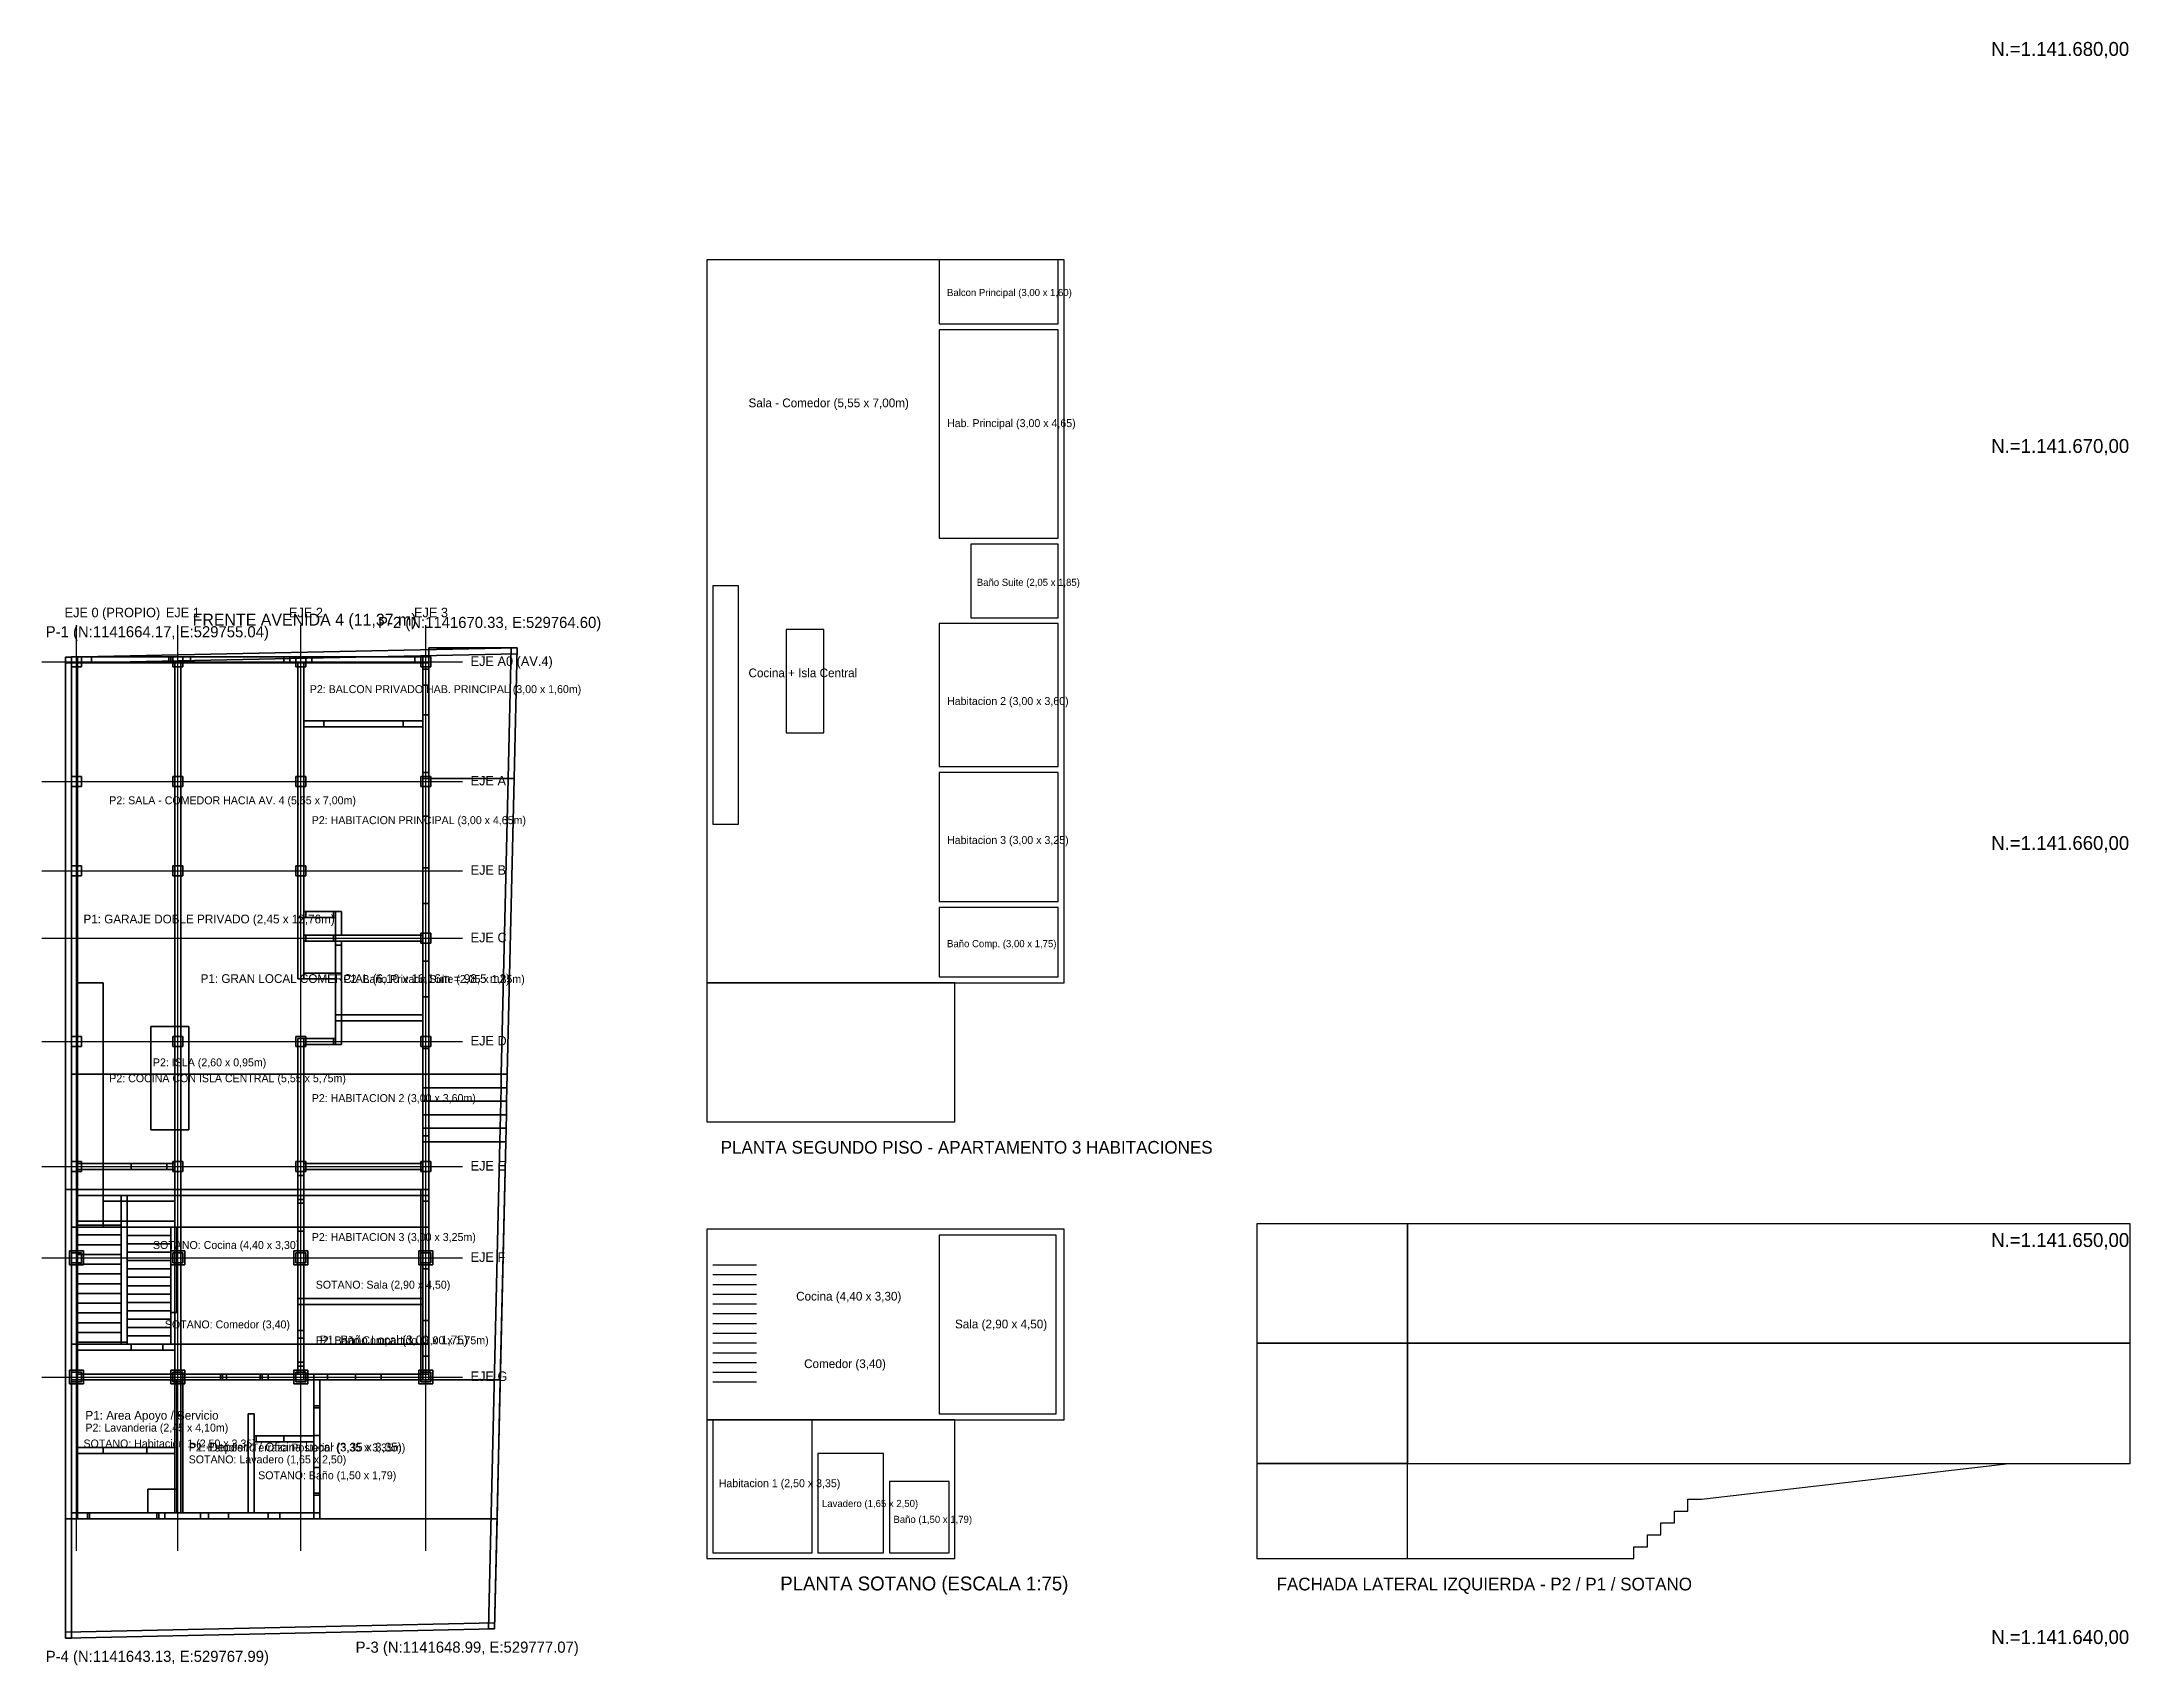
# Model space of a CAD drawing. Header units: metres. Extents: x -0.6 to 96.4, y -1.3 to 40.2.
# Drawn here: x -0.6 to 52, y -0.7 to 40.2 of the extents above; entities that cross this region are included whole.
import ezdxf

# ---------------------------------------------------------------- set-up
doc = ezdxf.new("R2010")
doc.units = ezdxf.units.M
doc.header["$MEASUREMENT"] = 0
for name, color, linetype in [('CERCA_PERIMETRAL_3D', 8, 'CONTINUOUS'), ('COLUMNAS_3D', 1, 'CONTINUOUS'), ('EJES_ESTRUCTURALES', 1, 'CONTINUOUS'), ('ESCALERA_2D', 7, 'CONTINUOUS'), ('ESCALERA_3D', 7, 'CONTINUOUS'), ('FACHADAS_2D', 3, 'CONTINUOUS'), ('LEVANTAMIENTO_POLIGONAL_UTM', 7, 'CONTINUOUS'), ('LOSA_PISO_3D', 8, 'CONTINUOUS'), ('MUROS_EXTERIORES_3D', 7, 'CONTINUOUS'), ('MUROS_INTERIORES_3D', 7, 'CONTINUOUS'), ('P2_COCINA_ISLA_3D', 3, 'CONTINUOUS'), ('P2_COLUMNAS_3D', 1, 'CONTINUOUS'), ('P2_CUBIERTA_3D', 9, 'CONTINUOUS'), ('P2_ESCALERA_3D', 7, 'CONTINUOUS'), ('P2_LOSA_PISO_3D', 8, 'CONTINUOUS'), ('P2_MUROS_EXT_3D', 6, 'CONTINUOUS'), ('P2_MUROS_INT_3D', 6, 'CONTINUOUS'), ('P2_ROTULOS', 6, 'CONTINUOUS'), ('PLANTA_SEGUNDO_PISO_2D', 6, 'CONTINUOUS'), ('PLANTA_SOTANO_2D', 4, 'CONTINUOUS'), ('ROTULOS_TEXTO', 2, 'CONTINUOUS'), ('SOTANO_COLUMNAS_3D', 1, 'CONTINUOUS'), ('SOTANO_LOSA_3D', 8, 'CONTINUOUS'), ('SOTANO_MUROS_EXT_3D', 4, 'CONTINUOUS'), ('SOTANO_MUROS_INT_3D', 4, 'CONTINUOUS'), ('SOTANO_ROTULOS', 4, 'CONTINUOUS'), ('TERRENO_3D', 3, 'CONTINUOUS')]:
    doc.layers.add(name, color=color, linetype=linetype)

msp = doc.modelspace()

# ---------------------------------------------------------------- texts
at = {"layer": 'EJES_ESTRUCTURALES', "color": 1}
for s, p in [('EJE 0 (PROPIO)', (-0.025, 25.71)), ('EJE 1', (2.525, 25.71)), ('EJE 2', (5.625, 25.71)), ('EJE 3', (8.775, 25.71)), ('EJE A0 (AV.4)', (10.2, 24.485)), ('EJE A', (10.2, 21.475)), ('EJE B', (10.2, 19.225)), ('EJE C', (10.2, 17.525)), ('EJE D', (10.2, 14.925)), ('EJE E', (10.2, 11.775)), ('EJE F', (10.2, 9.475)), ('EJE G', (10.2, 6.475))]:
    msp.add_text(s, height=0.24, dxfattribs=at).set_placement(p)
at = {"layer": 'FACHADAS_2D', "color": 2}
msp.add_text('FACHADA LATERAL IZQUIERDA - P2 / P1 / SOTANO', height=0.32, dxfattribs=at).set_placement((30.5, 1.2))
at = {"layer": 'LEVANTAMIENTO_POLIGONAL_UTM', "color": 7}
for s, p in [('N.=1.141.680,00', (48.5, 39.85)), ('N.=1.141.670,00', (48.5, 29.85)), ('N.=1.141.660,00', (48.5, 19.85)), ('N.=1.141.650,00', (48.5, 9.85)), ('N.=1.141.640,00', (48.5, -0.15))]:
    msp.add_text(s, height=0.35, dxfattribs=at).set_placement(p)
at = {"layer": 'P2_ROTULOS', "color": 6}
for s, p in [('P2: BALCON PRIVADO HAB. PRINCIPAL (3,00 x 1,60m)', (6.15, 23.8, 3.05)), ('P2: SALA - COMEDOR HACIA AV. 4 (5,55 x 7,00m)', (1.1, 21, 3.05)), ('P2: HABITACION PRINCIPAL (3,00 x 4,65m)', (6.2, 20.5, 3.05)), ('P2: Baño Privado Suite (2,05 x 1,85m)', (7, 16.5, 3.05)), ('P2: COCINA CON ISLA CENTRAL (5,55 x 5,75m)', (1.1, 14, 3.05)), ('P2: ISLA (2,60 x 0,95m)', (2.2, 14.4, 3.95)), ('P2: HABITACION 2 (3,00 x 3,60m)', (6.2, 13.5, 3.05)), ('P2: HABITACION 3 (3,00 x 3,25m)', (6.2, 10, 3.05)), ('P2: Baño Compartido (3,00 x 1,75m)', (6.3, 7.4, 3.05)), ('P2: Lavanderia (2,45 x 4,10m)', (0.5, 5.2, 3.05)), ('P2: Estudio / Terraza Posterior (3,35 x 3,35m)', (3.1, 4.7, 3.05))]:
    msp.add_text(s, height=0.2, dxfattribs=at).set_placement(p)
at = {"layer": 'PLANTA_SEGUNDO_PISO_2D', "color": 2}
for s, height, p in [('Balcon Principal (3,00 x 1,60)', 0.18, (22.2, 33.8)), ('Sala - Comedor (5,55 x 7,00m)', 0.22, (17.2, 31)), ('Hab. Principal (3,00 x 4,65)', 0.2, (22.2, 30.5)), ('Baño Suite (2,05 x 1,85)', 0.18, (22.95, 26.5)), ('Cocina + Isla Central', 0.22, (17.2, 24.2)), ('Habitacion 2 (3,00 x 3,60)', 0.2, (22.2, 23.5)), ('Habitacion 3 (3,00 x 3,25)', 0.2, (22.2, 20)), ('Baño Comp. (3,00 x 1,75)', 0.18, (22.2, 17.4))]:
    msp.add_text(s, height=height, dxfattribs=at).set_placement(p)
at = {"layer": 'PLANTA_SEGUNDO_PISO_2D', "color": 6}
msp.add_text('PLANTA SEGUNDO PISO - APARTAMENTO 3 HABITACIONES', height=0.32, dxfattribs=at).set_placement((16.5, 12.2))
at = {"layer": 'PLANTA_SOTANO_2D', "color": 2}
for s, height, p in [('Cocina (4,40 x 3,30)', 0.22, (18.4, 8.5)), ('Sala (2,90 x 4,50)', 0.22, (22.4, 7.8)), ('Comedor (3,40)', 0.22, (18.6, 6.8)), ('Habitacion 1 (2,50 x 3,35)', 0.2, (16.45, 3.8)), ('Lavadero (1,65 x 2,50)', 0.18, (19.05, 3.3)), ('Baño (1,50 x 1,79)', 0.18, (20.85, 2.9)), ('PLANTA SOTANO (ESCALA 1:75)', 0.35, (18, 1.2))]:
    msp.add_text(s, height=height, dxfattribs=at).set_placement(p)
at = {"layer": 'ROTULOS_TEXTO', "color": 2}
for s, p in [('P1: GARAJE DOBLE PRIVADO (2,45 x 12,76m)', (0.45, 18, 0.05)), ('P1: GRAN LOCAL COMERCIAL (6,10 x 16,16m = 98,5 m2)', (3.4, 16.5, 0.05)), ('P1: Baño Local (3,00 x 1,75)', (6.4, 7.4, 0.05)), ('P1: Area Apoyo / Servicio', (0.5, 5.5, 0.05)), ('P1: Deposito / Oficina Local (3,35 x 3,35)', (3.1, 4.7, 0.05))]:
    msp.add_text(s, height=0.22, dxfattribs=at).set_placement(p)
at = {"layer": 'SOTANO_ROTULOS', "color": 4}
for s, p in [('SOTANO: Cocina (4,40 x 3,30)', (2.2, 9.8, -2.5)), ('SOTANO: Sala (2,90 x 4,50)', (6.3, 8.8, -2.5)), ('SOTANO: Comedor (3,40)', (2.5, 7.8, -2.5)), ('SOTANO: Habitacion 1 (2,50 x 3,35)', (0.45, 4.8, -2.5)), ('SOTANO: Lavadero (1,65 x 2,50)', (3.1, 4.4, -2.5)), ('SOTANO: Baño (1,50 x 1,79)', (4.85, 4, -2.5))]:
    msp.add_text(s, height=0.2, dxfattribs=at).set_placement(p)
at = {"layer": 'TERRENO_3D', "color": 2}
msp.add_text('FRENTE AVENIDA 4 (11,37 m)', height=0.3, dxfattribs=at).set_placement((3.2, 25.5, 0.2))
at = {"layer": 'TERRENO_3D', "color": 1}
for s, p in [('P-1 (N:1141664.17, E:529755.04)', (-0.5, 25.206, 0.2)), ('P-2 (N:1141670.33, E:529764.60)', (7.8703, 25.4409, 0.2)), ('P-4 (N:1141643.13, E:529767.99)', (-0.5, -0.6, -2.55)), ('P-3 (N:1141648.99, E:529777.07)', (7.3043, -0.3689, -2.55))]:
    msp.add_text(s, height=0.28, dxfattribs=at).set_placement(p)

# ---------------------------------------------------------------- linework, layer by layer
at = {"layer": 'CERCA_PERIMETRAL_3D', "color": 1}
for points in [[(0, 24.556, -0.2), (11.3703, 24.7909, -0.2), (11.3703, 24.9409, -0.2), (0, 24.706, -0.2)], [(0, 24.556, 0.1), (11.3703, 24.7909, 0.1), (11.3703, 24.9409, 0.1), (0, 24.706, 0.1)], [(0, 24.706, -0.2), (11.3703, 24.9409, -0.2), (11.3703, 24.9409, 0.1), (0, 24.706, 0.1)], [(0, 24.556, -0.2), (11.3703, 24.7909, -0.2), (11.3703, 24.7909, 0.1), (0, 24.556, 0.1)], [(11.3703, 24.7909, -0.2), (11.3703, 24.9409, -0.2), (11.3703, 24.9409, 0.1), (11.3703, 24.7909, 0.1)], [(0, 24.556, -0.2), (0, 24.706, -0.2), (0, 24.706, 0.1), (0, 24.556, 0.1)]]:
    msp.add_3dface(points, dxfattribs=at)
at = {"layer": 'CERCA_PERIMETRAL_3D', "color": 8}
for points in [[(11.1449, 21.65), (11.2949, 21.65), (11.3703, 24.9409), (11.2203, 24.9409)], [(11.1449, 21.65, 2.2), (11.2949, 21.65, 2.2), (11.3703, 24.9409, 2.2), (11.2203, 24.9409, 2.2)], [(11.1449, 21.65), (11.2203, 24.9409), (11.2203, 24.9409, 2.2), (11.1449, 21.65, 2.2)], [(11.2203, 24.9409), (11.3703, 24.9409), (11.3703, 24.9409, 2.2), (11.2203, 24.9409, 2.2)], [(11.2949, 21.65), (11.3703, 24.9409), (11.3703, 24.9409, 2.2), (11.2949, 21.65, 2.2)], [(0, 11.3), (0.15, 11.3), (0.15, 24.706), (0, 24.706)], [(0, 11.3, 2.5), (0.15, 11.3, 2.5), (0.15, 24.706, 2.5), (0, 24.706, 2.5)], [(0, 24.706), (0.15, 24.706), (0.15, 24.706, 2.5), (0, 24.706, 2.5)], [(0, 11.3), (0, 24.706), (0, 24.706, 2.5), (0, 11.3, 2.5)], [(0.15, 11.3), (0.15, 24.706), (0.15, 24.706, 2.5), (0.15, 11.3, 2.5)], [(10.9743, 14.2, -1.05), (11.1243, 14.2, -1.05), (11.2949, 21.65), (11.1449, 21.65)], [(10.9743, 14.2, 1.15), (11.1243, 14.2, 1.15), (11.2949, 21.65, 2.2), (11.1449, 21.65, 2.2)], [(10.9743, 14.2, -1.05), (11.1449, 21.65), (11.1449, 21.65, 2.2), (10.9743, 14.2, 1.15)], [(11.1243, 14.2, -1.05), (11.2949, 21.65), (11.2949, 21.65, 2.2), (11.1243, 14.2, 1.15)], [(11.1449, 21.65), (11.2949, 21.65), (11.2949, 21.65, 2.2), (11.1449, 21.65, 2.2)], [(11.1449, 21.65), (11.2949, 21.65), (11.2949, 21.65, 2.2), (11.1449, 21.65, 2.2)], [(10.9587, 13.52, -1.35), (11.1087, 13.52, -1.35), (11.1165, 13.86, -1.35), (10.9665, 13.86, -1.35)], [(10.9587, 13.52, 0.85), (11.1087, 13.52, 0.85), (11.1165, 13.86, 0.85), (10.9665, 13.86, 0.85)], [(10.9587, 13.52, -1.35), (10.9665, 13.86, -1.35), (10.9665, 13.86, 0.85), (10.9587, 13.52, 0.85)], [(10.9665, 13.86, -1.05), (11.1165, 13.86, -1.05), (11.1243, 14.2, -1.05), (10.9743, 14.2, -1.05)], [(10.9665, 13.86, 1.15), (11.1165, 13.86, 1.15), (11.1243, 14.2, 1.15), (10.9743, 14.2, 1.15)], [(10.9665, 13.86, -1.05), (10.9743, 14.2, -1.05), (10.9743, 14.2, 1.15), (10.9665, 13.86, 1.15)], [(10.9665, 13.86, -1.35), (11.1165, 13.86, -1.35), (11.1165, 13.86, 0.85), (10.9665, 13.86, 0.85)], [(10.9665, 13.86, -1.05), (11.1165, 13.86, -1.05), (11.1165, 13.86, 1.15), (10.9665, 13.86, 1.15)], [(10.9743, 14.2, -1.05), (11.1243, 14.2, -1.05), (11.1243, 14.2, 1.15), (10.9743, 14.2, 1.15)], [(10.9743, 14.2, -1.05), (11.1243, 14.2, -1.05), (11.1243, 14.2, 1.15), (10.9743, 14.2, 1.15)], [(11.1087, 13.52, -1.35), (11.1165, 13.86, -1.35), (11.1165, 13.86, 0.85), (11.1087, 13.52, 0.85)], [(11.1165, 13.86, -1.05), (11.1243, 14.2, -1.05), (11.1243, 14.2, 1.15), (11.1165, 13.86, 1.15)], [(10.9431, 12.84, -1.95), (11.0931, 12.84, -1.95), (11.1009, 13.18, -1.95), (10.9509, 13.18, -1.95)], [(10.9431, 12.84, 0.25), (11.0931, 12.84, 0.25), (11.1009, 13.18, 0.25), (10.9509, 13.18, 0.25)], [(10.9431, 12.84, -1.95), (10.9509, 13.18, -1.95), (10.9509, 13.18, 0.25), (10.9431, 12.84, 0.25)], [(10.9509, 13.18, -1.65), (11.1009, 13.18, -1.65), (11.1087, 13.52, -1.65), (10.9587, 13.52, -1.65)], [(10.9509, 13.18, 0.55), (11.1009, 13.18, 0.55), (11.1087, 13.52, 0.55), (10.9587, 13.52, 0.55)], [(10.9509, 13.18, -1.65), (10.9587, 13.52, -1.65), (10.9587, 13.52, 0.55), (10.9509, 13.18, 0.55)], [(10.9509, 13.18, -1.95), (11.1009, 13.18, -1.95), (11.1009, 13.18, 0.25), (10.9509, 13.18, 0.25)], [(10.9509, 13.18, -1.65), (11.1009, 13.18, -1.65), (11.1009, 13.18, 0.55), (10.9509, 13.18, 0.55)], [(10.9587, 13.52, -1.65), (11.1087, 13.52, -1.65), (11.1087, 13.52, 0.55), (10.9587, 13.52, 0.55)], [(10.9587, 13.52, -1.35), (11.1087, 13.52, -1.35), (11.1087, 13.52, 0.85), (10.9587, 13.52, 0.85)], [(11.0931, 12.84, -1.95), (11.1009, 13.18, -1.95), (11.1009, 13.18, 0.25), (11.0931, 12.84, 0.25)], [(11.1009, 13.18, -1.65), (11.1087, 13.52, -1.65), (11.1087, 13.52, 0.55), (11.1009, 13.18, 0.55)], [(10.9353, 12.5, -2.25), (11.0853, 12.5, -2.25), (11.0931, 12.84, -2.25), (10.9431, 12.84, -2.25)], [(10.9353, 12.5, -0.05), (11.0853, 12.5, -0.05), (11.0931, 12.84, -0.05), (10.9431, 12.84, -0.05)], [(10.9353, 12.5, -2.25), (10.9431, 12.84, -2.25), (10.9431, 12.84, -0.05), (10.9353, 12.5, -0.05)], [(10.9431, 12.84, -2.25), (11.0931, 12.84, -2.25), (11.0931, 12.84, -0.05), (10.9431, 12.84, -0.05)], [(10.9431, 12.84, -1.95), (11.0931, 12.84, -1.95), (11.0931, 12.84, 0.25), (10.9431, 12.84, 0.25)], [(11.0853, 12.5, -2.25), (11.0931, 12.84, -2.25), (11.0931, 12.84, -0.05), (11.0853, 12.5, -0.05)], [(10.6543, 0.2311, -2.55), (10.8043, 0.2311, -2.55), (11.0853, 12.5, -2.55), (10.9353, 12.5, -2.55)], [(10.6543, 0.2311, -0.35), (10.8043, 0.2311, -0.35), (11.0853, 12.5, -0.35), (10.9353, 12.5, -0.35)], [(10.6543, 0.2311, -2.55), (10.9353, 12.5, -2.55), (10.9353, 12.5, -0.35), (10.6543, 0.2311, -0.35)], [(10.8043, 0.2311, -2.55), (11.0853, 12.5, -2.55), (11.0853, 12.5, -0.35), (10.8043, 0.2311, -0.35)], [(10.9353, 12.5, -2.55), (11.0853, 12.5, -2.55), (11.0853, 12.5, -0.35), (10.9353, 12.5, -0.35)], [(10.9353, 12.5, -2.25), (11.0853, 12.5, -2.25), (11.0853, 12.5, -0.05), (10.9353, 12.5, -0.05)], [(0, 0, -2.55), (0.15, 0, -2.55), (0.15, 11.3, -2.55), (0, 11.3, -2.55)], [(0, 0, 2.5), (0.15, 0, 2.5), (0.15, 11.3, 2.5), (0, 11.3, 2.5)], [(0, 11.3, -2.55), (0.15, 11.3, -2.55), (0.15, 11.3, 2.5), (0, 11.3, 2.5)], [(0, 0, -2.55), (0, 11.3, -2.55), (0, 11.3, 2.5), (0, 0, 2.5)], [(0, 11.3), (0.15, 11.3), (0.15, 11.3, 2.5), (0, 11.3, 2.5)], [(0.15, 0, -2.55), (0.15, 11.3, -2.55), (0.15, 11.3, 2.5), (0.15, 0, 2.5)], [(0, 0, -2.55), (10.8043, 0.2311, -2.55), (10.8043, 0.3811, -2.55), (0, 0.15, -2.55)], [(0, 0, -0.35), (10.8043, 0.2311, -0.35), (10.8043, 0.3811, -0.35), (0, 0.15, -0.35)], [(0, 0.15, -2.55), (10.8043, 0.3811, -2.55), (10.8043, 0.3811, -0.35), (0, 0.15, -0.35)], [(0, 0, -2.55), (10.8043, 0.2311, -2.55), (10.8043, 0.2311, -0.35), (0, 0, -0.35)], [(0, 0, -2.55), (0, 0.15, -2.55), (0, 0.15, -0.35), (0, 0, -0.35)], [(0, 0, -2.55), (0.15, 0, -2.55), (0.15, 0, 2.5), (0, 0, 2.5)], [(10.6543, 0.2311, -2.55), (10.8043, 0.2311, -2.55), (10.8043, 0.2311, -0.35), (10.6543, 0.2311, -0.35)], [(10.8043, 0.2311, -2.55), (10.8043, 0.3811, -2.55), (10.8043, 0.3811, -0.35), (10.8043, 0.2311, -0.35)]]:
    msp.add_3dface(points, dxfattribs=at)
at = {"layer": 'COLUMNAS_3D', "color": 1}
for points in [[(0.15, 24.46), (0.4, 24.46), (0.4, 24.71), (0.15, 24.71)], [(0.15, 24.46, 2.85), (0.4, 24.46, 2.85), (0.4, 24.71, 2.85), (0.15, 24.71, 2.85)], [(0.15, 24.71), (0.4, 24.71), (0.4, 24.71, 2.85), (0.15, 24.71, 2.85)], [(0.15, 24.46), (0.15, 24.71), (0.15, 24.71, 2.85), (0.15, 24.46, 2.85)], [(0.15, 24.46), (0.4, 24.46), (0.4, 24.46, 2.85), (0.15, 24.46, 2.85)], [(0.4, 24.46), (0.4, 24.71), (0.4, 24.71, 2.85), (0.4, 24.46, 2.85)], [(2.7, 24.46), (2.95, 24.46), (2.95, 24.71), (2.7, 24.71)], [(2.7, 24.46, 2.85), (2.95, 24.46, 2.85), (2.95, 24.71, 2.85), (2.7, 24.71, 2.85)], [(2.7, 24.71), (2.95, 24.71), (2.95, 24.71, 2.85), (2.7, 24.71, 2.85)], [(2.7, 24.46), (2.7, 24.71), (2.7, 24.71, 2.85), (2.7, 24.46, 2.85)], [(2.7, 24.46), (2.95, 24.46), (2.95, 24.46, 2.85), (2.7, 24.46, 2.85)], [(2.95, 24.46), (2.95, 24.71), (2.95, 24.71, 2.85), (2.95, 24.46, 2.85)], [(5.8, 24.46), (6.05, 24.46), (6.05, 24.71), (5.8, 24.71)], [(5.8, 24.46, 2.85), (6.05, 24.46, 2.85), (6.05, 24.71, 2.85), (5.8, 24.71, 2.85)], [(5.8, 24.71), (6.05, 24.71), (6.05, 24.71, 2.85), (5.8, 24.71, 2.85)], [(5.8, 24.46), (5.8, 24.71), (5.8, 24.71, 2.85), (5.8, 24.46, 2.85)], [(5.8, 24.46), (6.05, 24.46), (6.05, 24.46, 2.85), (5.8, 24.46, 2.85)], [(6.05, 24.46), (6.05, 24.71), (6.05, 24.71, 2.85), (6.05, 24.46, 2.85)], [(8.95, 24.46), (9.2, 24.46), (9.2, 24.71), (8.95, 24.71)], [(8.95, 24.46, 2.85), (9.2, 24.46, 2.85), (9.2, 24.71, 2.85), (8.95, 24.71, 2.85)], [(8.95, 24.71), (9.2, 24.71), (9.2, 24.71, 2.85), (8.95, 24.71, 2.85)], [(8.95, 24.46), (8.95, 24.71), (8.95, 24.71, 2.85), (8.95, 24.46, 2.85)], [(8.95, 24.46), (9.2, 24.46), (9.2, 24.46, 2.85), (8.95, 24.46, 2.85)], [(9.2, 24.46), (9.2, 24.71), (9.2, 24.71, 2.85), (9.2, 24.46, 2.85)], [(0.15, 21.45), (0.4, 21.45), (0.4, 21.7), (0.15, 21.7)], [(0.15, 21.45, 2.85), (0.4, 21.45, 2.85), (0.4, 21.7, 2.85), (0.15, 21.7, 2.85)], [(0.15, 21.7), (0.4, 21.7), (0.4, 21.7, 2.85), (0.15, 21.7, 2.85)], [(0.15, 21.45), (0.15, 21.7), (0.15, 21.7, 2.85), (0.15, 21.45, 2.85)], [(0.4, 21.45), (0.4, 21.7), (0.4, 21.7, 2.85), (0.4, 21.45, 2.85)], [(2.7, 21.45), (2.95, 21.45), (2.95, 21.7), (2.7, 21.7)], [(2.7, 21.45, 2.85), (2.95, 21.45, 2.85), (2.95, 21.7, 2.85), (2.7, 21.7, 2.85)], [(2.7, 21.7), (2.95, 21.7), (2.95, 21.7, 2.85), (2.7, 21.7, 2.85)], [(2.7, 21.45), (2.7, 21.7), (2.7, 21.7, 2.85), (2.7, 21.45, 2.85)], [(2.95, 21.45), (2.95, 21.7), (2.95, 21.7, 2.85), (2.95, 21.45, 2.85)], [(5.8, 21.45), (6.05, 21.45), (6.05, 21.7), (5.8, 21.7)], [(5.8, 21.45, 2.85), (6.05, 21.45, 2.85), (6.05, 21.7, 2.85), (5.8, 21.7, 2.85)], [(5.8, 21.7), (6.05, 21.7), (6.05, 21.7, 2.85), (5.8, 21.7, 2.85)], [(5.8, 21.45), (5.8, 21.7), (5.8, 21.7, 2.85), (5.8, 21.45, 2.85)], [(6.05, 21.45), (6.05, 21.7), (6.05, 21.7, 2.85), (6.05, 21.45, 2.85)], [(8.95, 21.45), (9.2, 21.45), (9.2, 21.7), (8.95, 21.7)], [(8.95, 21.45, 2.85), (9.2, 21.45, 2.85), (9.2, 21.7, 2.85), (8.95, 21.7, 2.85)], [(8.95, 21.7), (9.2, 21.7), (9.2, 21.7, 2.85), (8.95, 21.7, 2.85)], [(8.95, 21.45), (8.95, 21.7), (8.95, 21.7, 2.85), (8.95, 21.45, 2.85)], [(9.2, 21.45), (9.2, 21.7), (9.2, 21.7, 2.85), (9.2, 21.45, 2.85)], [(0.15, 21.45), (0.4, 21.45), (0.4, 21.45, 2.85), (0.15, 21.45, 2.85)], [(2.7, 21.45), (2.95, 21.45), (2.95, 21.45, 2.85), (2.7, 21.45, 2.85)], [(5.8, 21.45), (6.05, 21.45), (6.05, 21.45, 2.85), (5.8, 21.45, 2.85)], [(8.95, 21.45), (9.2, 21.45), (9.2, 21.45, 2.85), (8.95, 21.45, 2.85)], [(0.15, 19.2), (0.4, 19.2), (0.4, 19.45), (0.15, 19.45)], [(0.15, 19.2, 2.85), (0.4, 19.2, 2.85), (0.4, 19.45, 2.85), (0.15, 19.45, 2.85)], [(0.15, 19.45), (0.4, 19.45), (0.4, 19.45, 2.85), (0.15, 19.45, 2.85)], [(0.15, 19.2), (0.15, 19.45), (0.15, 19.45, 2.85), (0.15, 19.2, 2.85)], [(0.15, 19.2), (0.4, 19.2), (0.4, 19.2, 2.85), (0.15, 19.2, 2.85)], [(0.4, 19.2), (0.4, 19.45), (0.4, 19.45, 2.85), (0.4, 19.2, 2.85)], [(2.7, 19.2), (2.95, 19.2), (2.95, 19.45), (2.7, 19.45)], [(2.7, 19.2, 2.85), (2.95, 19.2, 2.85), (2.95, 19.45, 2.85), (2.7, 19.45, 2.85)], [(2.7, 19.45), (2.95, 19.45), (2.95, 19.45, 2.85), (2.7, 19.45, 2.85)], [(2.7, 19.2), (2.7, 19.45), (2.7, 19.45, 2.85), (2.7, 19.2, 2.85)], [(2.7, 19.2), (2.95, 19.2), (2.95, 19.2, 2.85), (2.7, 19.2, 2.85)], [(2.95, 19.2), (2.95, 19.45), (2.95, 19.45, 2.85), (2.95, 19.2, 2.85)], [(5.8, 19.2), (6.05, 19.2), (6.05, 19.45), (5.8, 19.45)], [(5.8, 19.2, 2.85), (6.05, 19.2, 2.85), (6.05, 19.45, 2.85), (5.8, 19.45, 2.85)], [(5.8, 19.45), (6.05, 19.45), (6.05, 19.45, 2.85), (5.8, 19.45, 2.85)], [(5.8, 19.2), (5.8, 19.45), (5.8, 19.45, 2.85), (5.8, 19.2, 2.85)], [(5.8, 19.2), (6.05, 19.2), (6.05, 19.2, 2.85), (5.8, 19.2, 2.85)], [(6.05, 19.2), (6.05, 19.45), (6.05, 19.45, 2.85), (6.05, 19.2, 2.85)], [(8.95, 17.5), (9.2, 17.5), (9.2, 17.75), (8.95, 17.75)], [(8.95, 17.5, 2.85), (9.2, 17.5, 2.85), (9.2, 17.75, 2.85), (8.95, 17.75, 2.85)], [(8.95, 17.75), (9.2, 17.75), (9.2, 17.75, 2.85), (8.95, 17.75, 2.85)], [(8.95, 17.5), (8.95, 17.75), (8.95, 17.75, 2.85), (8.95, 17.5, 2.85)], [(8.95, 17.5), (9.2, 17.5), (9.2, 17.5, 2.85), (8.95, 17.5, 2.85)], [(9.2, 17.5), (9.2, 17.75), (9.2, 17.75, 2.85), (9.2, 17.5, 2.85)], [(0.15, 14.9), (0.4, 14.9), (0.4, 15.15), (0.15, 15.15)], [(0.15, 14.9, 2.85), (0.4, 14.9, 2.85), (0.4, 15.15, 2.85), (0.15, 15.15, 2.85)], [(0.15, 15.15), (0.4, 15.15), (0.4, 15.15, 2.85), (0.15, 15.15, 2.85)], [(0.15, 14.9), (0.15, 15.15), (0.15, 15.15, 2.85), (0.15, 14.9, 2.85)], [(0.15, 14.9), (0.4, 14.9), (0.4, 14.9, 2.85), (0.15, 14.9, 2.85)], [(0.4, 14.9), (0.4, 15.15), (0.4, 15.15, 2.85), (0.4, 14.9, 2.85)], [(2.7, 14.9), (2.95, 14.9), (2.95, 15.15), (2.7, 15.15)], [(2.7, 14.9, 2.85), (2.95, 14.9, 2.85), (2.95, 15.15, 2.85), (2.7, 15.15, 2.85)], [(2.7, 15.15), (2.95, 15.15), (2.95, 15.15, 2.85), (2.7, 15.15, 2.85)], [(2.7, 14.9), (2.7, 15.15), (2.7, 15.15, 2.85), (2.7, 14.9, 2.85)], [(2.7, 14.9), (2.95, 14.9), (2.95, 14.9, 2.85), (2.7, 14.9, 2.85)], [(2.95, 14.9), (2.95, 15.15), (2.95, 15.15, 2.85), (2.95, 14.9, 2.85)], [(5.8, 14.9), (6.05, 14.9), (6.05, 15.15), (5.8, 15.15)], [(5.8, 14.9, 2.85), (6.05, 14.9, 2.85), (6.05, 15.15, 2.85), (5.8, 15.15, 2.85)], [(5.8, 15.15), (6.05, 15.15), (6.05, 15.15, 2.85), (5.8, 15.15, 2.85)], [(5.8, 14.9), (5.8, 15.15), (5.8, 15.15, 2.85), (5.8, 14.9, 2.85)], [(5.8, 14.9), (6.05, 14.9), (6.05, 14.9, 2.85), (5.8, 14.9, 2.85)], [(6.05, 14.9), (6.05, 15.15), (6.05, 15.15, 2.85), (6.05, 14.9, 2.85)], [(8.95, 14.9), (9.2, 14.9), (9.2, 15.15), (8.95, 15.15)], [(8.95, 14.9, 2.85), (9.2, 14.9, 2.85), (9.2, 15.15, 2.85), (8.95, 15.15, 2.85)], [(8.95, 15.15), (9.2, 15.15), (9.2, 15.15, 2.85), (8.95, 15.15, 2.85)], [(8.95, 14.9), (8.95, 15.15), (8.95, 15.15, 2.85), (8.95, 14.9, 2.85)], [(8.95, 14.9), (9.2, 14.9), (9.2, 14.9, 2.85), (8.95, 14.9, 2.85)], [(9.2, 14.9), (9.2, 15.15), (9.2, 15.15, 2.85), (9.2, 14.9, 2.85)], [(0.15, 11.75), (0.4, 11.75), (0.4, 12), (0.15, 12)], [(0.15, 11.75, 2.85), (0.4, 11.75, 2.85), (0.4, 12, 2.85), (0.15, 12, 2.85)], [(0.15, 12), (0.4, 12), (0.4, 12, 2.85), (0.15, 12, 2.85)], [(0.15, 11.75), (0.15, 12), (0.15, 12, 2.85), (0.15, 11.75, 2.85)], [(0.15, 11.75), (0.4, 11.75), (0.4, 11.75, 2.85), (0.15, 11.75, 2.85)], [(0.4, 11.75), (0.4, 12), (0.4, 12, 2.85), (0.4, 11.75, 2.85)], [(2.7, 11.75), (2.95, 11.75), (2.95, 12), (2.7, 12)], [(2.7, 11.75, 2.85), (2.95, 11.75, 2.85), (2.95, 12, 2.85), (2.7, 12, 2.85)], [(2.7, 12), (2.95, 12), (2.95, 12, 2.85), (2.7, 12, 2.85)], [(2.7, 11.75), (2.7, 12), (2.7, 12, 2.85), (2.7, 11.75, 2.85)], [(2.7, 11.75), (2.95, 11.75), (2.95, 11.75, 2.85), (2.7, 11.75, 2.85)], [(2.95, 11.75), (2.95, 12), (2.95, 12, 2.85), (2.95, 11.75, 2.85)], [(5.8, 11.75), (6.05, 11.75), (6.05, 12), (5.8, 12)], [(5.8, 11.75, 2.85), (6.05, 11.75, 2.85), (6.05, 12, 2.85), (5.8, 12, 2.85)], [(5.8, 12), (6.05, 12), (6.05, 12, 2.85), (5.8, 12, 2.85)], [(5.8, 11.75), (5.8, 12), (5.8, 12, 2.85), (5.8, 11.75, 2.85)], [(5.8, 11.75), (6.05, 11.75), (6.05, 11.75, 2.85), (5.8, 11.75, 2.85)], [(6.05, 11.75), (6.05, 12), (6.05, 12, 2.85), (6.05, 11.75, 2.85)], [(8.95, 11.75), (9.2, 11.75), (9.2, 12), (8.95, 12)], [(8.95, 11.75, 2.85), (9.2, 11.75, 2.85), (9.2, 12, 2.85), (8.95, 12, 2.85)], [(8.95, 12), (9.2, 12), (9.2, 12, 2.85), (8.95, 12, 2.85)], [(8.95, 11.75), (8.95, 12), (8.95, 12, 2.85), (8.95, 11.75, 2.85)], [(8.95, 11.75), (9.2, 11.75), (9.2, 11.75, 2.85), (8.95, 11.75, 2.85)], [(9.2, 11.75), (9.2, 12), (9.2, 12, 2.85), (9.2, 11.75, 2.85)], [(0.15, 9.45), (0.4, 9.45), (0.4, 9.7), (0.15, 9.7)], [(0.15, 9.45, 2.85), (0.4, 9.45, 2.85), (0.4, 9.7, 2.85), (0.15, 9.7, 2.85)], [(0.15, 9.7), (0.4, 9.7), (0.4, 9.7, 2.85), (0.15, 9.7, 2.85)], [(0.15, 9.45), (0.15, 9.7), (0.15, 9.7, 2.85), (0.15, 9.45, 2.85)], [(0.4, 9.45), (0.4, 9.7), (0.4, 9.7, 2.85), (0.4, 9.45, 2.85)], [(2.7, 9.45), (2.95, 9.45), (2.95, 9.7), (2.7, 9.7)], [(2.7, 9.45, 2.85), (2.95, 9.45, 2.85), (2.95, 9.7, 2.85), (2.7, 9.7, 2.85)], [(2.7, 9.7), (2.95, 9.7), (2.95, 9.7, 2.85), (2.7, 9.7, 2.85)], [(2.7, 9.45), (2.7, 9.7), (2.7, 9.7, 2.85), (2.7, 9.45, 2.85)], [(2.95, 9.45), (2.95, 9.7), (2.95, 9.7, 2.85), (2.95, 9.45, 2.85)], [(5.8, 9.45), (6.05, 9.45), (6.05, 9.7), (5.8, 9.7)], [(5.8, 9.45, 2.85), (6.05, 9.45, 2.85), (6.05, 9.7, 2.85), (5.8, 9.7, 2.85)], [(5.8, 9.7), (6.05, 9.7), (6.05, 9.7, 2.85), (5.8, 9.7, 2.85)], [(5.8, 9.45), (5.8, 9.7), (5.8, 9.7, 2.85), (5.8, 9.45, 2.85)], [(6.05, 9.45), (6.05, 9.7), (6.05, 9.7, 2.85), (6.05, 9.45, 2.85)], [(8.95, 9.45), (9.2, 9.45), (9.2, 9.7), (8.95, 9.7)], [(8.95, 9.45, 2.85), (9.2, 9.45, 2.85), (9.2, 9.7, 2.85), (8.95, 9.7, 2.85)], [(8.95, 9.7), (9.2, 9.7), (9.2, 9.7, 2.85), (8.95, 9.7, 2.85)], [(8.95, 9.45), (8.95, 9.7), (8.95, 9.7, 2.85), (8.95, 9.45, 2.85)], [(9.2, 9.45), (9.2, 9.7), (9.2, 9.7, 2.85), (9.2, 9.45, 2.85)], [(0.15, 9.45), (0.4, 9.45), (0.4, 9.45, 2.85), (0.15, 9.45, 2.85)], [(2.7, 9.45), (2.95, 9.45), (2.95, 9.45, 2.85), (2.7, 9.45, 2.85)], [(5.8, 9.45), (6.05, 9.45), (6.05, 9.45, 2.85), (5.8, 9.45, 2.85)], [(8.95, 9.45), (9.2, 9.45), (9.2, 9.45, 2.85), (8.95, 9.45, 2.85)], [(0.15, 6.45), (0.4, 6.45), (0.4, 6.7), (0.15, 6.7)], [(0.15, 6.45, 2.85), (0.4, 6.45, 2.85), (0.4, 6.7, 2.85), (0.15, 6.7, 2.85)], [(0.15, 6.7), (0.4, 6.7), (0.4, 6.7, 2.85), (0.15, 6.7, 2.85)], [(0.15, 6.45), (0.15, 6.7), (0.15, 6.7, 2.85), (0.15, 6.45, 2.85)], [(0.15, 6.45), (0.4, 6.45), (0.4, 6.45, 2.85), (0.15, 6.45, 2.85)], [(0.4, 6.45), (0.4, 6.7), (0.4, 6.7, 2.85), (0.4, 6.45, 2.85)], [(2.7, 6.45), (2.95, 6.45), (2.95, 6.7), (2.7, 6.7)], [(2.7, 6.45, 2.85), (2.95, 6.45, 2.85), (2.95, 6.7, 2.85), (2.7, 6.7, 2.85)], [(2.7, 6.7), (2.95, 6.7), (2.95, 6.7, 2.85), (2.7, 6.7, 2.85)], [(2.7, 6.45), (2.7, 6.7), (2.7, 6.7, 2.85), (2.7, 6.45, 2.85)], [(2.7, 6.45), (2.95, 6.45), (2.95, 6.45, 2.85), (2.7, 6.45, 2.85)], [(2.95, 6.45), (2.95, 6.7), (2.95, 6.7, 2.85), (2.95, 6.45, 2.85)], [(5.8, 6.45), (6.05, 6.45), (6.05, 6.7), (5.8, 6.7)], [(5.8, 6.45, 2.85), (6.05, 6.45, 2.85), (6.05, 6.7, 2.85), (5.8, 6.7, 2.85)], [(5.8, 6.7), (6.05, 6.7), (6.05, 6.7, 2.85), (5.8, 6.7, 2.85)], [(5.8, 6.45), (5.8, 6.7), (5.8, 6.7, 2.85), (5.8, 6.45, 2.85)], [(5.8, 6.45), (6.05, 6.45), (6.05, 6.45, 2.85), (5.8, 6.45, 2.85)], [(6.05, 6.45), (6.05, 6.7), (6.05, 6.7, 2.85), (6.05, 6.45, 2.85)], [(8.95, 6.45), (9.2, 6.45), (9.2, 6.7), (8.95, 6.7)], [(8.95, 6.45, 2.85), (9.2, 6.45, 2.85), (9.2, 6.7, 2.85), (8.95, 6.7, 2.85)], [(8.95, 6.7), (9.2, 6.7), (9.2, 6.7, 2.85), (8.95, 6.7, 2.85)], [(8.95, 6.45), (8.95, 6.7), (8.95, 6.7, 2.85), (8.95, 6.45, 2.85)], [(8.95, 6.45), (9.2, 6.45), (9.2, 6.45, 2.85), (8.95, 6.45, 2.85)], [(9.2, 6.45), (9.2, 6.7), (9.2, 6.7, 2.85), (9.2, 6.45, 2.85)]]:
    msp.add_3dface(points, dxfattribs=at)
at = {"layer": 'EJES_ESTRUCTURALES', "color": 1}
for p, q in [((0.275, 2.2), (0.275, 25.51)), ((2.825, 2.2), (2.825, 25.51)), ((5.925, 2.2), (5.925, 25.51)), ((9.075, 2.2), (9.075, 25.51)), ((-0.6, 24.585), (10, 24.585)), ((-0.6, 21.575), (10, 21.575)), ((-0.6, 19.325), (10, 19.325)), ((-0.6, 17.625), (10, 17.625)), ((-0.6, 15.025), (10, 15.025)), ((-0.6, 11.875), (10, 11.875)), ((-0.6, 9.575), (10, 9.575)), ((-0.6, 6.575), (10, 6.575))]:
    msp.add_line(p, q, dxfattribs=at)
at = {"layer": 'ESCALERA_2D', "color": 7}
for p, q in [((0.3, 10.1542), (1.4, 10.1542)), ((0.3, 9.9083), (1.4, 9.9083)), ((0.3, 9.6625), (1.4, 9.6625)), ((0.3, 9.4167), (1.4, 9.4167)), ((0.3, 9.1708), (1.4, 9.1708)), ((0.3, 8.925), (1.4, 8.925)), ((0.3, 8.6792), (1.4, 8.6792)), ((0.3, 8.4333), (1.4, 8.4333)), ((0.3, 8.1875), (1.4, 8.1875)), ((0.3, 7.9417), (1.4, 7.9417)), ((0.3, 7.6958), (1.4, 7.6958)), ((0.3, 7.45), (1.4, 7.45))]:
    msp.add_line(p, q, dxfattribs=at)
at = {"layer": 'ESCALERA_3D', "color": 7}
for points in [[(0.3, 10.1542, -2.55), (1.4, 10.1542, -2.55), (1.4, 10.4, -2.55), (0.3, 10.4, -2.55)], [(0.3, 10.1542), (1.4, 10.1542), (1.4, 10.4), (0.3, 10.4)], [(0.3, 10.4, -2.55), (1.4, 10.4, -2.55), (1.4, 10.4), (0.3, 10.4)], [(0.3, 10.1542, -2.55), (0.3, 10.4, -2.55), (0.3, 10.4), (0.3, 10.1542)], [(0.3, 10.1542, -2.55), (1.4, 10.1542, -2.55), (1.4, 10.1542), (0.3, 10.1542)], [(0.3, 9.9083, -2.55), (1.4, 9.9083, -2.55), (1.4, 10.1542, -2.55), (0.3, 10.1542, -2.55)], [(0.3, 9.9083, -0.2125), (1.4, 9.9083, -0.2125), (1.4, 10.1542, -0.2125), (0.3, 10.1542, -0.2125)], [(0.3, 10.1542, -2.55), (1.4, 10.1542, -2.55), (1.4, 10.1542, -0.2125), (0.3, 10.1542, -0.2125)], [(0.3, 9.9083, -2.55), (0.3, 10.1542, -2.55), (0.3, 10.1542, -0.2125), (0.3, 9.9083, -0.2125)], [(1.4, 10.1542, -2.55), (1.4, 10.4, -2.55), (1.4, 10.4), (1.4, 10.1542)], [(1.4, 9.9083, -2.55), (1.4, 10.1542, -2.55), (1.4, 10.1542, -0.2125), (1.4, 9.9083, -0.2125)], [(0.3, 9.9083, -2.55), (1.4, 9.9083, -2.55), (1.4, 9.9083, -0.2125), (0.3, 9.9083, -0.2125)], [(0.3, 9.6625, -2.55), (1.4, 9.6625, -2.55), (1.4, 9.9083, -2.55), (0.3, 9.9083, -2.55)], [(0.3, 9.6625, -0.425), (1.4, 9.6625, -0.425), (1.4, 9.9083, -0.425), (0.3, 9.9083, -0.425)], [(0.3, 9.9083, -2.55), (1.4, 9.9083, -2.55), (1.4, 9.9083, -0.425), (0.3, 9.9083, -0.425)], [(0.3, 9.6625, -2.55), (0.3, 9.9083, -2.55), (0.3, 9.9083, -0.425), (0.3, 9.6625, -0.425)], [(0.3, 9.6625, -2.55), (1.4, 9.6625, -2.55), (1.4, 9.6625, -0.425), (0.3, 9.6625, -0.425)], [(0.3, 9.4167, -2.55), (1.4, 9.4167, -2.55), (1.4, 9.6625, -2.55), (0.3, 9.6625, -2.55)], [(0.3, 9.4167, -0.6375), (1.4, 9.4167, -0.6375), (1.4, 9.6625, -0.6375), (0.3, 9.6625, -0.6375)], [(0.3, 9.6625, -2.55), (1.4, 9.6625, -2.55), (1.4, 9.6625, -0.6375), (0.3, 9.6625, -0.6375)], [(0.3, 9.4167, -2.55), (0.3, 9.6625, -2.55), (0.3, 9.6625, -0.6375), (0.3, 9.4167, -0.6375)], [(1.4, 9.6625, -2.55), (1.4, 9.9083, -2.55), (1.4, 9.9083, -0.425), (1.4, 9.6625, -0.425)], [(1.4, 9.4167, -2.55), (1.4, 9.6625, -2.55), (1.4, 9.6625, -0.6375), (1.4, 9.4167, -0.6375)], [(0.3, 9.4167, -2.55), (1.4, 9.4167, -2.55), (1.4, 9.4167, -0.6375), (0.3, 9.4167, -0.6375)], [(0.3, 9.1708, -2.55), (1.4, 9.1708, -2.55), (1.4, 9.4167, -2.55), (0.3, 9.4167, -2.55)], [(0.3, 9.1708, -0.85), (1.4, 9.1708, -0.85), (1.4, 9.4167, -0.85), (0.3, 9.4167, -0.85)], [(0.3, 9.4167, -2.55), (1.4, 9.4167, -2.55), (1.4, 9.4167, -0.85), (0.3, 9.4167, -0.85)], [(0.3, 9.1708, -2.55), (0.3, 9.4167, -2.55), (0.3, 9.4167, -0.85), (0.3, 9.1708, -0.85)], [(0.3, 9.1708, -2.55), (1.4, 9.1708, -2.55), (1.4, 9.1708, -0.85), (0.3, 9.1708, -0.85)], [(0.3, 8.925, -2.55), (1.4, 8.925, -2.55), (1.4, 9.1708, -2.55), (0.3, 9.1708, -2.55)], [(0.3, 8.925, -1.0625), (1.4, 8.925, -1.0625), (1.4, 9.1708, -1.0625), (0.3, 9.1708, -1.0625)], [(0.3, 9.1708, -2.55), (1.4, 9.1708, -2.55), (1.4, 9.1708, -1.0625), (0.3, 9.1708, -1.0625)], [(0.3, 8.925, -2.55), (0.3, 9.1708, -2.55), (0.3, 9.1708, -1.0625), (0.3, 8.925, -1.0625)], [(1.4, 9.1708, -2.55), (1.4, 9.4167, -2.55), (1.4, 9.4167, -0.85), (1.4, 9.1708, -0.85)], [(1.4, 8.925, -2.55), (1.4, 9.1708, -2.55), (1.4, 9.1708, -1.0625), (1.4, 8.925, -1.0625)], [(0.3, 8.925, -2.55), (1.4, 8.925, -2.55), (1.4, 8.925, -1.0625), (0.3, 8.925, -1.0625)], [(0.3, 8.6792, -2.55), (1.4, 8.6792, -2.55), (1.4, 8.925, -2.55), (0.3, 8.925, -2.55)], [(0.3, 8.6792, -1.275), (1.4, 8.6792, -1.275), (1.4, 8.925, -1.275), (0.3, 8.925, -1.275)], [(0.3, 8.925, -2.55), (1.4, 8.925, -2.55), (1.4, 8.925, -1.275), (0.3, 8.925, -1.275)], [(0.3, 8.6792, -2.55), (0.3, 8.925, -2.55), (0.3, 8.925, -1.275), (0.3, 8.6792, -1.275)], [(0.3, 8.6792, -2.55), (1.4, 8.6792, -2.55), (1.4, 8.6792, -1.275), (0.3, 8.6792, -1.275)], [(0.3, 8.4333, -2.55), (1.4, 8.4333, -2.55), (1.4, 8.6792, -2.55), (0.3, 8.6792, -2.55)], [(0.3, 8.4333, -1.4875), (1.4, 8.4333, -1.4875), (1.4, 8.6792, -1.4875), (0.3, 8.6792, -1.4875)], [(0.3, 8.6792, -2.55), (1.4, 8.6792, -2.55), (1.4, 8.6792, -1.4875), (0.3, 8.6792, -1.4875)], [(0.3, 8.4333, -2.55), (0.3, 8.6792, -2.55), (0.3, 8.6792, -1.4875), (0.3, 8.4333, -1.4875)], [(0.3, 8.4333, -2.55), (1.4, 8.4333, -2.55), (1.4, 8.4333, -1.4875), (0.3, 8.4333, -1.4875)], [(0.3, 8.1875, -2.55), (1.4, 8.1875, -2.55), (1.4, 8.4333, -2.55), (0.3, 8.4333, -2.55)], [(0.3, 8.1875, -1.7), (1.4, 8.1875, -1.7), (1.4, 8.4333, -1.7), (0.3, 8.4333, -1.7)], [(0.3, 8.4333, -2.55), (1.4, 8.4333, -2.55), (1.4, 8.4333, -1.7), (0.3, 8.4333, -1.7)], [(0.3, 8.1875, -2.55), (0.3, 8.4333, -2.55), (0.3, 8.4333, -1.7), (0.3, 8.1875, -1.7)], [(1.4, 8.6792, -2.55), (1.4, 8.925, -2.55), (1.4, 8.925, -1.275), (1.4, 8.6792, -1.275)], [(1.4, 8.4333, -2.55), (1.4, 8.6792, -2.55), (1.4, 8.6792, -1.4875), (1.4, 8.4333, -1.4875)], [(1.4, 8.1875, -2.55), (1.4, 8.4333, -2.55), (1.4, 8.4333, -1.7), (1.4, 8.1875, -1.7)], [(0.3, 8.1875, -2.55), (1.4, 8.1875, -2.55), (1.4, 8.1875, -1.7), (0.3, 8.1875, -1.7)], [(0.3, 7.9417, -2.55), (1.4, 7.9417, -2.55), (1.4, 8.1875, -2.55), (0.3, 8.1875, -2.55)], [(0.3, 7.9417, -1.9125), (1.4, 7.9417, -1.9125), (1.4, 8.1875, -1.9125), (0.3, 8.1875, -1.9125)], [(0.3, 8.1875, -2.55), (1.4, 8.1875, -2.55), (1.4, 8.1875, -1.9125), (0.3, 8.1875, -1.9125)], [(0.3, 7.9417, -2.55), (0.3, 8.1875, -2.55), (0.3, 8.1875, -1.9125), (0.3, 7.9417, -1.9125)], [(0.3, 7.9417, -2.55), (1.4, 7.9417, -2.55), (1.4, 7.9417, -1.9125), (0.3, 7.9417, -1.9125)], [(0.3, 7.6958, -2.55), (1.4, 7.6958, -2.55), (1.4, 7.9417, -2.55), (0.3, 7.9417, -2.55)], [(0.3, 7.6958, -2.125), (1.4, 7.6958, -2.125), (1.4, 7.9417, -2.125), (0.3, 7.9417, -2.125)], [(0.3, 7.9417, -2.55), (1.4, 7.9417, -2.55), (1.4, 7.9417, -2.125), (0.3, 7.9417, -2.125)], [(0.3, 7.6958, -2.55), (0.3, 7.9417, -2.55), (0.3, 7.9417, -2.125), (0.3, 7.6958, -2.125)], [(1.4, 7.9417, -2.55), (1.4, 8.1875, -2.55), (1.4, 8.1875, -1.9125), (1.4, 7.9417, -1.9125)], [(1.4, 7.6958, -2.55), (1.4, 7.9417, -2.55), (1.4, 7.9417, -2.125), (1.4, 7.6958, -2.125)], [(0.3, 7.6958, -2.55), (1.4, 7.6958, -2.55), (1.4, 7.6958, -2.125), (0.3, 7.6958, -2.125)], [(0.3, 7.45, -2.55), (1.4, 7.45, -2.55), (1.4, 7.6958, -2.55), (0.3, 7.6958, -2.55)], [(0.3, 7.45, -2.3375), (1.4, 7.45, -2.3375), (1.4, 7.6958, -2.3375), (0.3, 7.6958, -2.3375)], [(0.3, 7.6958, -2.55), (1.4, 7.6958, -2.55), (1.4, 7.6958, -2.3375), (0.3, 7.6958, -2.3375)], [(0.3, 7.45, -2.55), (0.3, 7.6958, -2.55), (0.3, 7.6958, -2.3375), (0.3, 7.45, -2.3375)], [(0.3, 7.45, -2.55), (1.4, 7.45, -2.55), (1.4, 7.45, -2.3375), (0.3, 7.45, -2.3375)], [(1.4, 7.45, -2.55), (1.4, 7.6958, -2.55), (1.4, 7.6958, -2.3375), (1.4, 7.45, -2.3375)]]:
    msp.add_3dface(points, dxfattribs=at)
at = {"layer": 'FACHADAS_2D', "color": 6}
for p, q in [((33.8, 10.43), (30, 10.43)), ((30, 10.43), (30, 7.43)), ((33.8, 7.43), (33.8, 10.43)), ((52, 10.43), (33.8, 10.43)), ((33.8, 10.43), (33.8, 7.43)), ((52, 7.43), (52, 10.43)), ((30, 7.43), (33.8, 7.43)), ((33.8, 7.43), (52, 7.43))]:
    msp.add_line(p, q, dxfattribs=at)
at = {"layer": 'FACHADAS_2D', "color": 7}
for p, q in [((33.8, 7.43), (30, 7.43)), ((30, 7.43), (30, 4.4)), ((33.8, 4.4), (33.8, 7.43)), ((52, 7.43), (33.8, 7.43)), ((33.8, 7.43), (33.8, 4.4)), ((52, 4.4), (52, 7.43)), ((30, 4.4), (33.8, 4.4)), ((33.8, 4.4), (52, 4.4))]:
    msp.add_line(p, q, dxfattribs=at)
at = {"layer": 'FACHADAS_2D', "color": 4}
for p, q in [((33.8, 4.4), (30, 4.4)), ((30, 4.4), (30, 2)), ((33.8, 2), (33.8, 4.4)), ((30, 2), (33.8, 2))]:
    msp.add_line(p, q, dxfattribs=at)
at = {"layer": 'FACHADAS_2D', "color": 1}
for p, q in [((41.2, 3.5), (48.95, 4.4)), ((48.95, 4.4), (52, 4.4)), ((40.52, 2.9), (40.52, 3.2)), ((40.52, 3.2), (40.86, 3.2)), ((40.86, 3.2), (40.86, 3.5)), ((40.86, 3.5), (41.2, 3.5)), ((40.18, 2.6), (40.18, 2.9)), ((40.18, 2.9), (40.52, 2.9)), ((39.5, 2), (39.5, 2.3)), ((39.5, 2.3), (39.84, 2.3)), ((39.84, 2.3), (39.84, 2.6)), ((39.84, 2.6), (40.18, 2.6)), ((33.8, 2), (39.5, 2))]:
    msp.add_line(p, q, dxfattribs=at)
at = {"layer": 'LOSA_PISO_3D', "color": 8}
for points in [[(0.15, 10.35, -0.15), (9.15, 10.35, -0.15), (9.15, 24.71, -0.15), (0.15, 24.71, -0.15)], [(0.15, 10.35), (9.15, 10.35), (9.15, 24.71), (0.15, 24.71)], [(0.15, 24.71, -0.15), (9.15, 24.71, -0.15), (9.15, 24.71), (0.15, 24.71)], [(0.15, 10.35, -0.15), (0.15, 24.71, -0.15), (0.15, 24.71), (0.15, 10.35)], [(9.15, 10.35, -0.15), (9.15, 24.71, -0.15), (9.15, 24.71), (9.15, 10.35)], [(0.15, 7.4, -0.15), (0.3, 7.4, -0.15), (0.3, 10.35, -0.15), (0.15, 10.35, -0.15)], [(0.15, 7.4), (0.3, 7.4), (0.3, 10.35), (0.15, 10.35)], [(0.15, 10.35, -0.15), (0.3, 10.35, -0.15), (0.3, 10.35), (0.15, 10.35)], [(0.15, 7.4, -0.15), (0.15, 10.35, -0.15), (0.15, 10.35), (0.15, 7.4)], [(0.15, 10.35, -0.15), (9.15, 10.35, -0.15), (9.15, 10.35), (0.15, 10.35)], [(0.3, 7.4, -0.15), (0.3, 10.35, -0.15), (0.3, 10.35), (0.3, 7.4)], [(1.4, 7.4, -0.15), (9.15, 7.4, -0.15), (9.15, 10.35, -0.15), (1.4, 10.35, -0.15)], [(1.4, 7.4), (9.15, 7.4), (9.15, 10.35), (1.4, 10.35)], [(1.4, 10.35, -0.15), (9.15, 10.35, -0.15), (9.15, 10.35), (1.4, 10.35)], [(1.4, 7.4, -0.15), (1.4, 10.35, -0.15), (1.4, 10.35), (1.4, 7.4)], [(9.15, 7.4, -0.15), (9.15, 10.35, -0.15), (9.15, 10.35), (9.15, 7.4)], [(0.15, 6.5, -0.15), (9.15, 6.5, -0.15), (9.15, 7.4, -0.15), (0.15, 7.4, -0.15)], [(0.15, 6.5), (9.15, 6.5), (9.15, 7.4), (0.15, 7.4)], [(0.15, 7.4, -0.15), (9.15, 7.4, -0.15), (9.15, 7.4), (0.15, 7.4)], [(0.15, 6.5, -0.15), (0.15, 7.4, -0.15), (0.15, 7.4), (0.15, 6.5)], [(0.15, 7.4, -0.15), (0.3, 7.4, -0.15), (0.3, 7.4), (0.15, 7.4)], [(1.4, 7.4, -0.15), (9.15, 7.4, -0.15), (9.15, 7.4), (1.4, 7.4)], [(9.15, 6.5, -0.15), (9.15, 7.4, -0.15), (9.15, 7.4), (9.15, 6.5)], [(0.15, 3, -0.15), (6.4, 3, -0.15), (6.4, 6.5, -0.15), (0.15, 6.5, -0.15)], [(0.15, 3), (6.4, 3), (6.4, 6.5), (0.15, 6.5)], [(0.15, 6.5, -0.15), (6.4, 6.5, -0.15), (6.4, 6.5), (0.15, 6.5)], [(0.15, 3, -0.15), (0.15, 6.5, -0.15), (0.15, 6.5), (0.15, 3)], [(0.15, 6.5, -0.15), (9.15, 6.5, -0.15), (9.15, 6.5), (0.15, 6.5)], [(6.4, 3, -0.15), (6.4, 6.5, -0.15), (6.4, 6.5), (6.4, 3)], [(0.15, 3, -0.15), (6.4, 3, -0.15), (6.4, 3), (0.15, 3)]]:
    msp.add_3dface(points, dxfattribs=at)
at = {"layer": 'MUROS_EXTERIORES_3D', "color": 7}
for points in [[(0.15, 3), (0.3, 3), (0.3, 24.71), (0.15, 24.71)], [(0.15, 3, 2.85), (0.3, 3, 2.85), (0.3, 24.71, 2.85), (0.15, 24.71, 2.85)], [(0.15, 24.71), (0.3, 24.71), (0.3, 24.71, 2.85), (0.15, 24.71, 2.85)], [(0.15, 3), (0.15, 24.71), (0.15, 24.71, 2.85), (0.15, 3, 2.85)], [(0.15, 24.56), (0.4, 24.56), (0.4, 24.71), (0.15, 24.71)], [(0.15, 24.56, 2.85), (0.4, 24.56, 2.85), (0.4, 24.71, 2.85), (0.15, 24.71, 2.85)], [(0.15, 24.71), (0.4, 24.71), (0.4, 24.71, 2.85), (0.15, 24.71, 2.85)], [(0.15, 24.56), (0.15, 24.71), (0.15, 24.71, 2.85), (0.15, 24.56, 2.85)], [(0.15, 24.56), (0.4, 24.56), (0.4, 24.56, 2.85), (0.15, 24.56, 2.85)], [(0.3, 3), (0.3, 24.71), (0.3, 24.71, 2.85), (0.3, 3, 2.85)], [(0.4, 24.56), (0.4, 24.71), (0.4, 24.71, 2.85), (0.4, 24.56, 2.85)], [(0.4, 24.56, 2.25), (2.65, 24.56, 2.25), (2.65, 24.71, 2.25), (0.4, 24.71, 2.25)], [(0.4, 24.56, 2.85), (2.65, 24.56, 2.85), (2.65, 24.71, 2.85), (0.4, 24.71, 2.85)], [(0.4, 24.71, 2.25), (2.65, 24.71, 2.25), (2.65, 24.71, 2.85), (0.4, 24.71, 2.85)], [(0.4, 24.56, 2.25), (0.4, 24.71, 2.25), (0.4, 24.71, 2.85), (0.4, 24.56, 2.85)], [(0.4, 24.56, 2.25), (2.65, 24.56, 2.25), (2.65, 24.56, 2.85), (0.4, 24.56, 2.85)], [(2.65, 24.56, 2.25), (2.65, 24.71, 2.25), (2.65, 24.71, 2.85), (2.65, 24.56, 2.85)], [(2.65, 24.56), (3.15, 24.56), (3.15, 24.71), (2.65, 24.71)], [(2.65, 24.56, 2.85), (3.15, 24.56, 2.85), (3.15, 24.71, 2.85), (2.65, 24.71, 2.85)], [(2.65, 24.71), (3.15, 24.71), (3.15, 24.71, 2.85), (2.65, 24.71, 2.85)], [(2.65, 24.56), (2.65, 24.71), (2.65, 24.71, 2.85), (2.65, 24.56, 2.85)], [(2.65, 24.56), (3.15, 24.56), (3.15, 24.56, 2.85), (2.65, 24.56, 2.85)], [(3.15, 24.56), (3.15, 24.71), (3.15, 24.71, 2.85), (3.15, 24.56, 2.85)], [(3.15, 24.56, 2.4), (5.65, 24.56, 2.4), (5.65, 24.71, 2.4), (3.15, 24.71, 2.4)], [(3.15, 24.56, 2.85), (5.65, 24.56, 2.85), (5.65, 24.71, 2.85), (3.15, 24.71, 2.85)], [(3.15, 24.71, 2.4), (5.65, 24.71, 2.4), (5.65, 24.71, 2.85), (3.15, 24.71, 2.85)], [(3.15, 24.56, 2.4), (3.15, 24.71, 2.4), (3.15, 24.71, 2.85), (3.15, 24.56, 2.85)], [(3.15, 24.56, 2.4), (5.65, 24.56, 2.4), (5.65, 24.56, 2.85), (3.15, 24.56, 2.85)], [(5.65, 24.56, 2.4), (5.65, 24.71, 2.4), (5.65, 24.71, 2.85), (5.65, 24.56, 2.85)], [(5.65, 24.56), (6.2, 24.56), (6.2, 24.71), (5.65, 24.71)], [(5.65, 24.56, 2.85), (6.2, 24.56, 2.85), (6.2, 24.71, 2.85), (5.65, 24.71, 2.85)], [(5.65, 24.71), (6.2, 24.71), (6.2, 24.71, 2.85), (5.65, 24.71, 2.85)], [(5.65, 24.56), (5.65, 24.71), (5.65, 24.71, 2.85), (5.65, 24.56, 2.85)], [(5.65, 24.56), (6.2, 24.56), (6.2, 24.56, 2.85), (5.65, 24.56, 2.85)], [(6.2, 24.56), (6.2, 24.71), (6.2, 24.71, 2.85), (6.2, 24.56, 2.85)], [(6.2, 24.56, 2.4), (8.8, 24.56, 2.4), (8.8, 24.71, 2.4), (6.2, 24.71, 2.4)], [(6.2, 24.56, 2.85), (8.8, 24.56, 2.85), (8.8, 24.71, 2.85), (6.2, 24.71, 2.85)], [(6.2, 24.71, 2.4), (8.8, 24.71, 2.4), (8.8, 24.71, 2.85), (6.2, 24.71, 2.85)], [(6.2, 24.56, 2.4), (6.2, 24.71, 2.4), (6.2, 24.71, 2.85), (6.2, 24.56, 2.85)], [(6.2, 24.56, 2.4), (8.8, 24.56, 2.4), (8.8, 24.56, 2.85), (6.2, 24.56, 2.85)], [(8.8, 24.56, 2.4), (8.8, 24.71, 2.4), (8.8, 24.71, 2.85), (8.8, 24.56, 2.85)], [(8.8, 24.56), (9.15, 24.56), (9.15, 24.71), (8.8, 24.71)], [(8.8, 24.56, 2.85), (9.15, 24.56, 2.85), (9.15, 24.71, 2.85), (8.8, 24.71, 2.85)], [(8.8, 24.71), (9.15, 24.71), (9.15, 24.71, 2.85), (8.8, 24.71, 2.85)], [(8.8, 24.56), (8.8, 24.71), (8.8, 24.71, 2.85), (8.8, 24.56, 2.85)], [(8.8, 24.56), (9.15, 24.56), (9.15, 24.56, 2.85), (8.8, 24.56, 2.85)], [(9, 24), (9.15, 24), (9.15, 24.71), (9, 24.71)], [(9, 24, 2.85), (9.15, 24, 2.85), (9.15, 24.71, 2.85), (9, 24.71, 2.85)], [(9, 24.71), (9.15, 24.71), (9.15, 24.71, 2.85), (9, 24.71, 2.85)], [(9, 24), (9, 24.71), (9, 24.71, 2.85), (9, 24, 2.85)], [(9.15, 24.56), (9.15, 24.71), (9.15, 24.71, 2.85), (9.15, 24.56, 2.85)], [(9.15, 24), (9.15, 24.71), (9.15, 24.71, 2.85), (9.15, 24, 2.85)], [(9, 21.8), (9.15, 21.8), (9.15, 24), (9, 24)], [(9, 21.8, 1), (9.15, 21.8, 1), (9.15, 24, 1), (9, 24, 1)], [(9, 24), (9.15, 24), (9.15, 24, 1), (9, 24, 1)], [(9, 21.8), (9, 24), (9, 24, 1), (9, 21.8, 1)], [(9, 21.8, 2.1), (9.15, 21.8, 2.1), (9.15, 24, 2.1), (9, 24, 2.1)], [(9, 21.8, 2.85), (9.15, 21.8, 2.85), (9.15, 24, 2.85), (9, 24, 2.85)], [(9, 24, 2.1), (9.15, 24, 2.1), (9.15, 24, 2.85), (9, 24, 2.85)], [(9, 21.8, 2.1), (9, 24, 2.1), (9, 24, 2.85), (9, 21.8, 2.85)], [(9, 24), (9.15, 24), (9.15, 24, 2.85), (9, 24, 2.85)], [(9.15, 21.8), (9.15, 24), (9.15, 24, 1), (9.15, 21.8, 1)], [(9.15, 21.8, 2.1), (9.15, 24, 2.1), (9.15, 24, 2.85), (9.15, 21.8, 2.85)], [(9, 20.7), (9.15, 20.7), (9.15, 21.8), (9, 21.8)], [(9, 20.7, 2.85), (9.15, 20.7, 2.85), (9.15, 21.8, 2.85), (9, 21.8, 2.85)], [(9, 21.8), (9.15, 21.8), (9.15, 21.8, 2.85), (9, 21.8, 2.85)], [(9, 20.7), (9, 21.8), (9, 21.8, 2.85), (9, 20.7, 2.85)], [(9, 21.8), (9.15, 21.8), (9.15, 21.8, 1), (9, 21.8, 1)], [(9, 21.8, 2.1), (9.15, 21.8, 2.1), (9.15, 21.8, 2.85), (9, 21.8, 2.85)], [(9, 14.2, -1.05), (9.15, 14.2, -1.05), (9.15, 21.65, -0.02), (9, 21.65, -0.02)], [(9, 14.2), (9.15, 14.2), (9.15, 21.65), (9, 21.65)], [(9, 21.65, -0.02), (9.15, 21.65, -0.02), (9.15, 21.65), (9, 21.65)], [(9, 14.2, -1.05), (9, 21.65, -0.02), (9, 21.65), (9, 14.2)], [(9.15, 20.7), (9.15, 21.8), (9.15, 21.8, 2.85), (9.15, 20.7, 2.85)], [(9.15, 14.2, -1.05), (9.15, 21.65, -0.02), (9.15, 21.65), (9.15, 14.2)], [(9, 18.5), (9.15, 18.5), (9.15, 20.7), (9, 20.7)], [(9, 18.5, 1), (9.15, 18.5, 1), (9.15, 20.7, 1), (9, 20.7, 1)], [(9, 20.7), (9.15, 20.7), (9.15, 20.7, 1), (9, 20.7, 1)], [(9, 18.5), (9, 20.7), (9, 20.7, 1), (9, 18.5, 1)], [(9, 18.5, 2.1), (9.15, 18.5, 2.1), (9.15, 20.7, 2.1), (9, 20.7, 2.1)], [(9, 18.5, 2.85), (9.15, 18.5, 2.85), (9.15, 20.7, 2.85), (9, 20.7, 2.85)], [(9, 20.7, 2.1), (9.15, 20.7, 2.1), (9.15, 20.7, 2.85), (9, 20.7, 2.85)], [(9, 18.5, 2.1), (9, 20.7, 2.1), (9, 20.7, 2.85), (9, 18.5, 2.85)], [(9, 20.7), (9.15, 20.7), (9.15, 20.7, 2.85), (9, 20.7, 2.85)], [(9.15, 18.5), (9.15, 20.7), (9.15, 20.7, 1), (9.15, 18.5, 1)], [(9.15, 18.5, 2.1), (9.15, 20.7, 2.1), (9.15, 20.7, 2.85), (9.15, 18.5, 2.85)], [(9, 17.05), (9.15, 17.05), (9.15, 18.5), (9, 18.5)], [(9, 17.05, 2.85), (9.15, 17.05, 2.85), (9.15, 18.5, 2.85), (9, 18.5, 2.85)], [(9, 18.5), (9.15, 18.5), (9.15, 18.5, 2.85), (9, 18.5, 2.85)], [(9, 17.05), (9, 18.5), (9, 18.5, 2.85), (9, 17.05, 2.85)], [(9, 18.5), (9.15, 18.5), (9.15, 18.5, 1), (9, 18.5, 1)], [(9, 18.5, 2.1), (9.15, 18.5, 2.1), (9.15, 18.5, 2.85), (9, 18.5, 2.85)], [(9.15, 17.05), (9.15, 18.5), (9.15, 18.5, 2.85), (9.15, 17.05, 2.85)], [(9, 16.15), (9.15, 16.15), (9.15, 17.05), (9, 17.05)], [(9, 16.15, 1.1), (9.15, 16.15, 1.1), (9.15, 17.05, 1.1), (9, 17.05, 1.1)], [(9, 17.05), (9.15, 17.05), (9.15, 17.05, 1.1), (9, 17.05, 1.1)], [(9, 16.15), (9, 17.05), (9, 17.05, 1.1), (9, 16.15, 1.1)], [(9, 16.15, 2), (9.15, 16.15, 2), (9.15, 17.05, 2), (9, 17.05, 2)], [(9, 16.15, 2.85), (9.15, 16.15, 2.85), (9.15, 17.05, 2.85), (9, 17.05, 2.85)], [(9, 17.05, 2), (9.15, 17.05, 2), (9.15, 17.05, 2.85), (9, 17.05, 2.85)], [(9, 16.15, 2), (9, 17.05, 2), (9, 17.05, 2.85), (9, 16.15, 2.85)], [(9, 17.05), (9.15, 17.05), (9.15, 17.05, 2.85), (9, 17.05, 2.85)], [(9.15, 16.15), (9.15, 17.05), (9.15, 17.05, 1.1), (9.15, 16.15, 1.1)], [(9.15, 16.15, 2), (9.15, 17.05, 2), (9.15, 17.05, 2.85), (9.15, 16.15, 2.85)], [(9, 14.85), (9.15, 14.85), (9.15, 16.15), (9, 16.15)], [(9, 14.85, 2.85), (9.15, 14.85, 2.85), (9.15, 16.15, 2.85), (9, 16.15, 2.85)], [(9, 16.15), (9.15, 16.15), (9.15, 16.15, 2.85), (9, 16.15, 2.85)], [(9, 14.85), (9, 16.15), (9, 16.15, 2.85), (9, 14.85, 2.85)], [(9, 16.15), (9.15, 16.15), (9.15, 16.15, 1.1), (9, 16.15, 1.1)], [(9, 16.15, 2), (9.15, 16.15, 2), (9.15, 16.15, 2.85), (9, 16.15, 2.85)], [(9.15, 14.85), (9.15, 16.15), (9.15, 16.15, 2.85), (9.15, 14.85, 2.85)], [(9, 12.65), (9.15, 12.65), (9.15, 14.85), (9, 14.85)], [(9, 12.65, 1), (9.15, 12.65, 1), (9.15, 14.85, 1), (9, 14.85, 1)], [(9, 14.85), (9.15, 14.85), (9.15, 14.85, 1), (9, 14.85, 1)], [(9, 12.65), (9, 14.85), (9, 14.85, 1), (9, 12.65, 1)], [(9, 12.65, 2.1), (9.15, 12.65, 2.1), (9.15, 14.85, 2.1), (9, 14.85, 2.1)], [(9, 12.65, 2.85), (9.15, 12.65, 2.85), (9.15, 14.85, 2.85), (9, 14.85, 2.85)], [(9, 14.85, 2.1), (9.15, 14.85, 2.1), (9.15, 14.85, 2.85), (9, 14.85, 2.85)], [(9, 12.65, 2.1), (9, 14.85, 2.1), (9, 14.85, 2.85), (9, 12.65, 2.85)], [(9, 14.85), (9.15, 14.85), (9.15, 14.85, 2.85), (9, 14.85, 2.85)], [(9.15, 12.65), (9.15, 14.85), (9.15, 14.85, 1), (9.15, 12.65, 1)], [(9.15, 12.65, 2.1), (9.15, 14.85, 2.1), (9.15, 14.85, 2.85), (9.15, 12.65, 2.85)], [(9, 13.86, -1.05), (9.15, 13.86, -1.05), (9.15, 14.2, -1.05), (9, 14.2, -1.05)], [(9, 13.86), (9.15, 13.86), (9.15, 14.2), (9, 14.2)], [(9, 14.2, -1.05), (9.15, 14.2, -1.05), (9.15, 14.2), (9, 14.2)], [(9, 13.86, -1.05), (9, 14.2, -1.05), (9, 14.2), (9, 13.86)], [(9, 14.2, -1.05), (9.15, 14.2, -1.05), (9.15, 14.2), (9, 14.2)], [(9, 13.52, -1.35), (9.15, 13.52, -1.35), (9.15, 13.86, -1.35), (9, 13.86, -1.35)], [(9, 13.52), (9.15, 13.52), (9.15, 13.86), (9, 13.86)], [(9, 13.86, -1.35), (9.15, 13.86, -1.35), (9.15, 13.86), (9, 13.86)], [(9, 13.52, -1.35), (9, 13.86, -1.35), (9, 13.86), (9, 13.52)], [(9, 13.86, -1.05), (9.15, 13.86, -1.05), (9.15, 13.86), (9, 13.86)], [(9.15, 13.86, -1.05), (9.15, 14.2, -1.05), (9.15, 14.2), (9.15, 13.86)], [(9.15, 13.52, -1.35), (9.15, 13.86, -1.35), (9.15, 13.86), (9.15, 13.52)], [(9, 13.18, -1.65), (9.15, 13.18, -1.65), (9.15, 13.52, -1.65), (9, 13.52, -1.65)], [(9, 13.18), (9.15, 13.18), (9.15, 13.52), (9, 13.52)], [(9, 13.52, -1.65), (9.15, 13.52, -1.65), (9.15, 13.52), (9, 13.52)], [(9, 13.18, -1.65), (9, 13.52, -1.65), (9, 13.52), (9, 13.18)], [(9, 13.52, -1.35), (9.15, 13.52, -1.35), (9.15, 13.52), (9, 13.52)], [(9, 12.84, -1.95), (9.15, 12.84, -1.95), (9.15, 13.18, -1.95), (9, 13.18, -1.95)], [(9, 12.84), (9.15, 12.84), (9.15, 13.18), (9, 13.18)], [(9, 13.18, -1.95), (9.15, 13.18, -1.95), (9.15, 13.18), (9, 13.18)], [(9, 12.84, -1.95), (9, 13.18, -1.95), (9, 13.18), (9, 12.84)], [(9, 13.18, -1.65), (9.15, 13.18, -1.65), (9.15, 13.18), (9, 13.18)], [(9.15, 13.18, -1.65), (9.15, 13.52, -1.65), (9.15, 13.52), (9.15, 13.18)], [(9.15, 12.84, -1.95), (9.15, 13.18, -1.95), (9.15, 13.18), (9.15, 12.84)], [(9, 12.5, -2.25), (9.15, 12.5, -2.25), (9.15, 12.84, -2.25), (9, 12.84, -2.25)], [(9, 12.5), (9.15, 12.5), (9.15, 12.84), (9, 12.84)], [(9, 12.84, -2.25), (9.15, 12.84, -2.25), (9.15, 12.84), (9, 12.84)], [(9, 12.5, -2.25), (9, 12.84, -2.25), (9, 12.84), (9, 12.5)], [(9, 12.84, -1.95), (9.15, 12.84, -1.95), (9.15, 12.84), (9, 12.84)], [(9, 11), (9.15, 11), (9.15, 12.65), (9, 12.65)], [(9, 11, 2.85), (9.15, 11, 2.85), (9.15, 12.65, 2.85), (9, 12.65, 2.85)], [(9, 12.65), (9.15, 12.65), (9.15, 12.65, 2.85), (9, 12.65, 2.85)], [(9, 11), (9, 12.65), (9, 12.65, 2.85), (9, 11, 2.85)], [(9, 12.65), (9.15, 12.65), (9.15, 12.65, 1), (9, 12.65, 1)], [(9, 12.65, 2.1), (9.15, 12.65, 2.1), (9.15, 12.65, 2.85), (9, 12.65, 2.85)], [(9.15, 12.5, -2.25), (9.15, 12.84, -2.25), (9.15, 12.84), (9.15, 12.5)], [(9.15, 11), (9.15, 12.65), (9.15, 12.65, 2.85), (9.15, 11, 2.85)], [(9, 11.3, -2.55), (9.15, 11.3, -2.55), (9.15, 12.5, -2.55), (9, 12.5, -2.55)], [(9, 11.3), (9.15, 11.3), (9.15, 12.5), (9, 12.5)], [(9, 12.5, -2.55), (9.15, 12.5, -2.55), (9.15, 12.5), (9, 12.5)], [(9, 11.3, -2.55), (9, 12.5, -2.55), (9, 12.5), (9, 11.3)], [(9, 12.5, -2.25), (9.15, 12.5, -2.25), (9.15, 12.5), (9, 12.5)], [(9.15, 11.3, -2.55), (9.15, 12.5, -2.55), (9.15, 12.5), (9.15, 11.3)], [(9, 11.3, -2.55), (9.15, 11.3, -2.55), (9.15, 11.3), (9, 11.3)], [(9, 9.3), (9.15, 9.3), (9.15, 11), (9, 11)], [(9, 9.3, 1), (9.15, 9.3, 1), (9.15, 11, 1), (9, 11, 1)], [(9, 11), (9.15, 11), (9.15, 11, 1), (9, 11, 1)], [(9, 9.3), (9, 11), (9, 11, 1), (9, 9.3, 1)], [(9, 9.3, 2.1), (9.15, 9.3, 2.1), (9.15, 11, 2.1), (9, 11, 2.1)], [(9, 9.3, 2.85), (9.15, 9.3, 2.85), (9.15, 11, 2.85), (9, 11, 2.85)], [(9, 11, 2.1), (9.15, 11, 2.1), (9.15, 11, 2.85), (9, 11, 2.85)], [(9, 9.3, 2.1), (9, 11, 2.1), (9, 11, 2.85), (9, 9.3, 2.85)], [(9, 11), (9.15, 11), (9.15, 11, 2.85), (9, 11, 2.85)], [(9.15, 9.3), (9.15, 11), (9.15, 11, 1), (9.15, 9.3, 1)], [(9.15, 9.3, 2.1), (9.15, 11, 2.1), (9.15, 11, 2.85), (9.15, 9.3, 2.85)], [(9, 8), (9.15, 8), (9.15, 9.3), (9, 9.3)], [(9, 8, 2.85), (9.15, 8, 2.85), (9.15, 9.3, 2.85), (9, 9.3, 2.85)], [(9, 9.3), (9.15, 9.3), (9.15, 9.3, 2.85), (9, 9.3, 2.85)], [(9, 8), (9, 9.3), (9, 9.3, 2.85), (9, 8, 2.85)], [(9, 9.3), (9.15, 9.3), (9.15, 9.3, 1), (9, 9.3, 1)], [(9, 9.3, 2.1), (9.15, 9.3, 2.1), (9.15, 9.3, 2.85), (9, 9.3, 2.85)], [(9.15, 8), (9.15, 9.3), (9.15, 9.3, 2.85), (9.15, 8, 2.85)], [(9, 7.1), (9.15, 7.1), (9.15, 8), (9, 8)], [(9, 7.1, 1.1), (9.15, 7.1, 1.1), (9.15, 8, 1.1), (9, 8, 1.1)], [(9, 8), (9.15, 8), (9.15, 8, 1.1), (9, 8, 1.1)], [(9, 7.1), (9, 8), (9, 8, 1.1), (9, 7.1, 1.1)], [(9, 7.1, 2), (9.15, 7.1, 2), (9.15, 8, 2), (9, 8, 2)], [(9, 7.1, 2.85), (9.15, 7.1, 2.85), (9.15, 8, 2.85), (9, 8, 2.85)], [(9, 8, 2), (9.15, 8, 2), (9.15, 8, 2.85), (9, 8, 2.85)], [(9, 7.1, 2), (9, 8, 2), (9, 8, 2.85), (9, 7.1, 2.85)], [(9, 8), (9.15, 8), (9.15, 8, 2.85), (9, 8, 2.85)], [(9.15, 7.1), (9.15, 8), (9.15, 8, 1.1), (9.15, 7.1, 1.1)], [(9.15, 7.1, 2), (9.15, 8, 2), (9.15, 8, 2.85), (9.15, 7.1, 2.85)], [(9, 6.5), (9.15, 6.5), (9.15, 7.1), (9, 7.1)], [(9, 6.5, 2.85), (9.15, 6.5, 2.85), (9.15, 7.1, 2.85), (9, 7.1, 2.85)], [(9, 7.1), (9.15, 7.1), (9.15, 7.1, 2.85), (9, 7.1, 2.85)], [(9, 6.5), (9, 7.1), (9, 7.1, 2.85), (9, 6.5, 2.85)], [(9, 7.1), (9.15, 7.1), (9.15, 7.1, 1.1), (9, 7.1, 1.1)], [(9, 7.1, 2), (9.15, 7.1, 2), (9.15, 7.1, 2.85), (9, 7.1, 2.85)], [(9.15, 6.5), (9.15, 7.1), (9.15, 7.1, 2.85), (9.15, 6.5, 2.85)], [(6.25, 6.5), (9.15, 6.5), (9.15, 6.65), (6.25, 6.65)], [(6.25, 6.5, 2.85), (9.15, 6.5, 2.85), (9.15, 6.65, 2.85), (6.25, 6.65, 2.85)], [(6.25, 6.65), (9.15, 6.65), (9.15, 6.65, 2.85), (6.25, 6.65, 2.85)], [(6.25, 6.5), (6.25, 6.65), (6.25, 6.65, 2.85), (6.25, 6.5, 2.85)], [(6.25, 6.5), (9.15, 6.5), (9.15, 6.5, 2.85), (6.25, 6.5, 2.85)], [(6.25, 5.85), (6.4, 5.85), (6.4, 6.5), (6.25, 6.5)], [(6.25, 5.85, 2.85), (6.4, 5.85, 2.85), (6.4, 6.5, 2.85), (6.25, 6.5, 2.85)], [(6.25, 6.5), (6.4, 6.5), (6.4, 6.5, 2.85), (6.25, 6.5, 2.85)], [(6.25, 5.85), (6.25, 6.5), (6.25, 6.5, 2.85), (6.25, 5.85, 2.85)], [(6.4, 5.85), (6.4, 6.5), (6.4, 6.5, 2.85), (6.4, 5.85, 2.85)], [(9, 6.5), (9.15, 6.5), (9.15, 6.5, 2.85), (9, 6.5, 2.85)], [(9.15, 6.5), (9.15, 6.65), (9.15, 6.65, 2.85), (9.15, 6.5, 2.85)], [(6.25, 3.65), (6.4, 3.65), (6.4, 5.85), (6.25, 5.85)], [(6.25, 3.65, 1), (6.4, 3.65, 1), (6.4, 5.85, 1), (6.25, 5.85, 1)], [(6.25, 5.85), (6.4, 5.85), (6.4, 5.85, 1), (6.25, 5.85, 1)], [(6.25, 3.65), (6.25, 5.85), (6.25, 5.85, 1), (6.25, 3.65, 1)], [(6.25, 3.65, 2.1), (6.4, 3.65, 2.1), (6.4, 5.85, 2.1), (6.25, 5.85, 2.1)], [(6.25, 3.65, 2.85), (6.4, 3.65, 2.85), (6.4, 5.85, 2.85), (6.25, 5.85, 2.85)], [(6.25, 5.85, 2.1), (6.4, 5.85, 2.1), (6.4, 5.85, 2.85), (6.25, 5.85, 2.85)], [(6.25, 3.65, 2.1), (6.25, 5.85, 2.1), (6.25, 5.85, 2.85), (6.25, 3.65, 2.85)], [(6.25, 5.85), (6.4, 5.85), (6.4, 5.85, 2.85), (6.25, 5.85, 2.85)], [(6.4, 3.65), (6.4, 5.85), (6.4, 5.85, 1), (6.4, 3.65, 1)], [(6.4, 3.65, 2.1), (6.4, 5.85, 2.1), (6.4, 5.85, 2.85), (6.4, 3.65, 2.85)], [(6.25, 3), (6.4, 3), (6.4, 3.65), (6.25, 3.65)], [(6.25, 3, 2.85), (6.4, 3, 2.85), (6.4, 3.65, 2.85), (6.25, 3.65, 2.85)], [(6.25, 3.65), (6.4, 3.65), (6.4, 3.65, 2.85), (6.25, 3.65, 2.85)], [(6.25, 3), (6.25, 3.65), (6.25, 3.65, 2.85), (6.25, 3, 2.85)], [(6.25, 3.65), (6.4, 3.65), (6.4, 3.65, 1), (6.25, 3.65, 1)], [(6.25, 3.65, 2.1), (6.4, 3.65, 2.1), (6.4, 3.65, 2.85), (6.25, 3.65, 2.85)], [(6.4, 3), (6.4, 3.65), (6.4, 3.65, 2.85), (6.4, 3, 2.85)], [(0.15, 3), (0.55, 3), (0.55, 3.15), (0.15, 3.15)], [(0.15, 3, 2.85), (0.55, 3, 2.85), (0.55, 3.15, 2.85), (0.15, 3.15, 2.85)], [(0.15, 3.15), (0.55, 3.15), (0.55, 3.15, 2.85), (0.15, 3.15, 2.85)], [(0.15, 3), (0.15, 3.15), (0.15, 3.15, 2.85), (0.15, 3, 2.85)], [(0.15, 3), (0.3, 3), (0.3, 3, 2.85), (0.15, 3, 2.85)], [(0.15, 3), (0.55, 3), (0.55, 3, 2.85), (0.15, 3, 2.85)], [(0.55, 3), (0.55, 3.15), (0.55, 3.15, 2.85), (0.55, 3, 2.85)], [(0.55, 3), (2.35, 3), (2.35, 3.15), (0.55, 3.15)], [(0.55, 3, 1.15), (2.35, 3, 1.15), (2.35, 3.15, 1.15), (0.55, 3.15, 1.15)], [(0.55, 3.15), (2.35, 3.15), (2.35, 3.15, 1.15), (0.55, 3.15, 1.15)], [(0.55, 3), (0.55, 3.15), (0.55, 3.15, 1.15), (0.55, 3, 1.15)], [(0.55, 3, 2.6), (2.35, 3, 2.6), (2.35, 3.15, 2.6), (0.55, 3.15, 2.6)], [(0.55, 3, 2.85), (2.35, 3, 2.85), (2.35, 3.15, 2.85), (0.55, 3.15, 2.85)], [(0.55, 3.15, 2.6), (2.35, 3.15, 2.6), (2.35, 3.15, 2.85), (0.55, 3.15, 2.85)], [(0.55, 3, 2.6), (0.55, 3.15, 2.6), (0.55, 3.15, 2.85), (0.55, 3, 2.85)], [(0.55, 3), (2.35, 3), (2.35, 3, 1.15), (0.55, 3, 1.15)], [(0.55, 3, 2.6), (2.35, 3, 2.6), (2.35, 3, 2.85), (0.55, 3, 2.85)], [(2.35, 3), (2.35, 3.15), (2.35, 3.15, 1.15), (2.35, 3, 1.15)], [(2.35, 3, 2.6), (2.35, 3.15, 2.6), (2.35, 3.15, 2.85), (2.35, 3, 2.85)], [(2.35, 3), (4.1, 3), (4.1, 3.15), (2.35, 3.15)], [(2.35, 3, 2.85), (4.1, 3, 2.85), (4.1, 3.15, 2.85), (2.35, 3.15, 2.85)], [(2.35, 3.15), (4.1, 3.15), (4.1, 3.15, 2.85), (2.35, 3.15, 2.85)], [(2.35, 3), (2.35, 3.15), (2.35, 3.15, 2.85), (2.35, 3, 2.85)], [(2.35, 3), (4.1, 3), (4.1, 3, 2.85), (2.35, 3, 2.85)], [(4.1, 3), (4.1, 3.15), (4.1, 3.15, 2.85), (4.1, 3, 2.85)], [(4.1, 3), (5.1, 3), (5.1, 3.15), (4.1, 3.15)], [(4.1, 3, 1), (5.1, 3, 1), (5.1, 3.15, 1), (4.1, 3.15, 1)], [(4.1, 3.15), (5.1, 3.15), (5.1, 3.15, 1), (4.1, 3.15, 1)], [(4.1, 3), (4.1, 3.15), (4.1, 3.15, 1), (4.1, 3, 1)], [(4.1, 3, 2.1), (5.1, 3, 2.1), (5.1, 3.15, 2.1), (4.1, 3.15, 2.1)], [(4.1, 3, 2.85), (5.1, 3, 2.85), (5.1, 3.15, 2.85), (4.1, 3.15, 2.85)], [(4.1, 3.15, 2.1), (5.1, 3.15, 2.1), (5.1, 3.15, 2.85), (4.1, 3.15, 2.85)], [(4.1, 3, 2.1), (4.1, 3.15, 2.1), (4.1, 3.15, 2.85), (4.1, 3, 2.85)], [(4.1, 3), (5.1, 3), (5.1, 3, 1), (4.1, 3, 1)], [(4.1, 3, 2.1), (5.1, 3, 2.1), (5.1, 3, 2.85), (4.1, 3, 2.85)], [(5.1, 3), (5.1, 3.15), (5.1, 3.15, 1), (5.1, 3, 1)], [(5.1, 3, 2.1), (5.1, 3.15, 2.1), (5.1, 3.15, 2.85), (5.1, 3, 2.85)], [(5.1, 3), (6.4, 3), (6.4, 3.15), (5.1, 3.15)], [(5.1, 3, 2.85), (6.4, 3, 2.85), (6.4, 3.15, 2.85), (5.1, 3.15, 2.85)], [(5.1, 3.15), (6.4, 3.15), (6.4, 3.15, 2.85), (5.1, 3.15, 2.85)], [(5.1, 3), (5.1, 3.15), (5.1, 3.15, 2.85), (5.1, 3, 2.85)], [(5.1, 3), (6.4, 3), (6.4, 3, 2.85), (5.1, 3, 2.85)], [(6.25, 3), (6.4, 3), (6.4, 3, 2.85), (6.25, 3, 2.85)], [(6.4, 3), (6.4, 3.15), (6.4, 3.15, 2.85), (6.4, 3, 2.85)]]:
    msp.add_3dface(points, dxfattribs=at)
at = {"layer": 'MUROS_INTERIORES_3D', "color": 7}
for points in [[(2.75, 3.15), (2.9, 3.15), (2.9, 24.56), (2.75, 24.56)], [(2.75, 3.15, 2.85), (2.9, 3.15, 2.85), (2.9, 24.56, 2.85), (2.75, 24.56, 2.85)], [(2.75, 24.56), (2.9, 24.56), (2.9, 24.56, 2.85), (2.75, 24.56, 2.85)], [(2.75, 3.15), (2.75, 24.56), (2.75, 24.56, 2.85), (2.75, 3.15, 2.85)], [(2.9, 3.15), (2.9, 24.56), (2.9, 24.56, 2.85), (2.9, 3.15, 2.85)], [(0.3, 11.8), (1.65, 11.8), (1.65, 11.95), (0.3, 11.95)], [(0.3, 11.8, 2.85), (1.65, 11.8, 2.85), (1.65, 11.95, 2.85), (0.3, 11.95, 2.85)], [(0.3, 11.95), (1.65, 11.95), (1.65, 11.95, 2.85), (0.3, 11.95, 2.85)], [(0.3, 11.8), (0.3, 11.95), (0.3, 11.95, 2.85), (0.3, 11.8, 2.85)], [(0.3, 11.8), (1.65, 11.8), (1.65, 11.8, 2.85), (0.3, 11.8, 2.85)], [(1.65, 11.8), (1.65, 11.95), (1.65, 11.95, 2.85), (1.65, 11.8, 2.85)], [(1.65, 11.8, 2.1), (2.55, 11.8, 2.1), (2.55, 11.95, 2.1), (1.65, 11.95, 2.1)], [(1.65, 11.8, 2.85), (2.55, 11.8, 2.85), (2.55, 11.95, 2.85), (1.65, 11.95, 2.85)], [(1.65, 11.95, 2.1), (2.55, 11.95, 2.1), (2.55, 11.95, 2.85), (1.65, 11.95, 2.85)], [(1.65, 11.8, 2.1), (1.65, 11.95, 2.1), (1.65, 11.95, 2.85), (1.65, 11.8, 2.85)], [(1.65, 11.8, 2.1), (2.55, 11.8, 2.1), (2.55, 11.8, 2.85), (1.65, 11.8, 2.85)], [(2.55, 11.8, 2.1), (2.55, 11.95, 2.1), (2.55, 11.95, 2.85), (2.55, 11.8, 2.85)], [(2.55, 11.8), (2.75, 11.8), (2.75, 11.95), (2.55, 11.95)], [(2.55, 11.8, 2.85), (2.75, 11.8, 2.85), (2.75, 11.95, 2.85), (2.55, 11.95, 2.85)], [(2.55, 11.95), (2.75, 11.95), (2.75, 11.95, 2.85), (2.55, 11.95, 2.85)], [(2.55, 11.8), (2.55, 11.95), (2.55, 11.95, 2.85), (2.55, 11.8, 2.85)], [(2.55, 11.8), (2.75, 11.8), (2.75, 11.8, 2.85), (2.55, 11.8, 2.85)], [(2.75, 11.8), (2.75, 11.95), (2.75, 11.95, 2.85), (2.75, 11.8, 2.85)], [(1.4, 7.4), (1.55, 7.4), (1.55, 10.35), (1.4, 10.35)], [(1.4, 7.4, 2.85), (1.55, 7.4, 2.85), (1.55, 10.35, 2.85), (1.4, 10.35, 2.85)], [(1.4, 10.35), (1.55, 10.35), (1.55, 10.35, 2.85), (1.4, 10.35, 2.85)], [(1.4, 7.4), (1.4, 10.35), (1.4, 10.35, 2.85), (1.4, 7.4, 2.85)], [(1.55, 7.4), (1.55, 10.35), (1.55, 10.35, 2.85), (1.55, 7.4, 2.85)], [(5.85, 8.4), (9, 8.4), (9, 8.55), (5.85, 8.55)], [(5.85, 8.4, 2.85), (9, 8.4, 2.85), (9, 8.55, 2.85), (5.85, 8.55, 2.85)], [(5.85, 8.55), (9, 8.55), (9, 8.55, 2.85), (5.85, 8.55, 2.85)], [(5.85, 8.4), (5.85, 8.55), (5.85, 8.55, 2.85), (5.85, 8.4, 2.85)], [(9, 8.4), (9, 8.55), (9, 8.55, 2.85), (9, 8.4, 2.85)], [(5.85, 8.4), (9, 8.4), (9, 8.4, 2.85), (5.85, 8.4, 2.85)], [(5.85, 7.75), (6, 7.75), (6, 8.4), (5.85, 8.4)], [(5.85, 7.75, 2.85), (6, 7.75, 2.85), (6, 8.4, 2.85), (5.85, 8.4, 2.85)], [(5.85, 8.4), (6, 8.4), (6, 8.4, 2.85), (5.85, 8.4, 2.85)], [(5.85, 7.75), (5.85, 8.4), (5.85, 8.4, 2.85), (5.85, 7.75, 2.85)], [(6, 7.75), (6, 8.4), (6, 8.4, 2.85), (6, 7.75, 2.85)], [(0.3, 7.25), (1.65, 7.25), (1.65, 7.4), (0.3, 7.4)], [(0.3, 7.25, 2.85), (1.65, 7.25, 2.85), (1.65, 7.4, 2.85), (0.3, 7.4, 2.85)], [(0.3, 7.4), (1.65, 7.4), (1.65, 7.4, 2.85), (0.3, 7.4, 2.85)], [(0.3, 7.25), (0.3, 7.4), (0.3, 7.4, 2.85), (0.3, 7.25, 2.85)], [(1.4, 7.4), (1.55, 7.4), (1.55, 7.4, 2.85), (1.4, 7.4, 2.85)], [(1.65, 7.25), (1.65, 7.4), (1.65, 7.4, 2.85), (1.65, 7.25, 2.85)], [(1.65, 7.25, 2.1), (2.45, 7.25, 2.1), (2.45, 7.4, 2.1), (1.65, 7.4, 2.1)], [(1.65, 7.25, 2.85), (2.45, 7.25, 2.85), (2.45, 7.4, 2.85), (1.65, 7.4, 2.85)], [(1.65, 7.4, 2.1), (2.45, 7.4, 2.1), (2.45, 7.4, 2.85), (1.65, 7.4, 2.85)], [(1.65, 7.25, 2.1), (1.65, 7.4, 2.1), (1.65, 7.4, 2.85), (1.65, 7.25, 2.85)], [(2.45, 7.25, 2.1), (2.45, 7.4, 2.1), (2.45, 7.4, 2.85), (2.45, 7.25, 2.85)], [(2.45, 7.25), (2.75, 7.25), (2.75, 7.4), (2.45, 7.4)], [(2.45, 7.25, 2.85), (2.75, 7.25, 2.85), (2.75, 7.4, 2.85), (2.45, 7.4, 2.85)], [(2.45, 7.4), (2.75, 7.4), (2.75, 7.4, 2.85), (2.45, 7.4, 2.85)], [(2.45, 7.25), (2.45, 7.4), (2.45, 7.4, 2.85), (2.45, 7.25, 2.85)], [(2.75, 7.25), (2.75, 7.4), (2.75, 7.4, 2.85), (2.75, 7.25, 2.85)], [(5.85, 6.95, 2.1), (6, 6.95, 2.1), (6, 7.75, 2.1), (5.85, 7.75, 2.1)], [(5.85, 6.95, 2.85), (6, 6.95, 2.85), (6, 7.75, 2.85), (5.85, 7.75, 2.85)], [(5.85, 7.75, 2.1), (6, 7.75, 2.1), (6, 7.75, 2.85), (5.85, 7.75, 2.85)], [(5.85, 6.95, 2.1), (5.85, 7.75, 2.1), (5.85, 7.75, 2.85), (5.85, 6.95, 2.85)], [(5.85, 7.75), (6, 7.75), (6, 7.75, 2.85), (5.85, 7.75, 2.85)], [(6, 6.95, 2.1), (6, 7.75, 2.1), (6, 7.75, 2.85), (6, 6.95, 2.85)], [(0.3, 7.25), (1.65, 7.25), (1.65, 7.25, 2.85), (0.3, 7.25, 2.85)], [(1.65, 7.25, 2.1), (2.45, 7.25, 2.1), (2.45, 7.25, 2.85), (1.65, 7.25, 2.85)], [(2.45, 7.25), (2.75, 7.25), (2.75, 7.25, 2.85), (2.45, 7.25, 2.85)], [(5.85, 6.65), (6, 6.65), (6, 6.95), (5.85, 6.95)], [(5.85, 6.65, 2.85), (6, 6.65, 2.85), (6, 6.95, 2.85), (5.85, 6.95, 2.85)], [(5.85, 6.95), (6, 6.95), (6, 6.95, 2.85), (5.85, 6.95, 2.85)], [(5.85, 6.65), (5.85, 6.95), (5.85, 6.95, 2.85), (5.85, 6.65, 2.85)], [(5.85, 6.95, 2.1), (6, 6.95, 2.1), (6, 6.95, 2.85), (5.85, 6.95, 2.85)], [(6, 6.65), (6, 6.95), (6, 6.95, 2.85), (6, 6.65, 2.85)], [(2.9, 6.5), (4.05, 6.5), (4.05, 6.65), (2.9, 6.65)], [(2.9, 6.5, 2.85), (4.05, 6.5, 2.85), (4.05, 6.65, 2.85), (2.9, 6.65, 2.85)], [(2.9, 6.65), (4.05, 6.65), (4.05, 6.65, 2.85), (2.9, 6.65, 2.85)], [(2.9, 6.5), (2.9, 6.65), (2.9, 6.65, 2.85), (2.9, 6.5, 2.85)], [(2.9, 6.5), (4.05, 6.5), (4.05, 6.5, 2.85), (2.9, 6.5, 2.85)], [(4.05, 6.5), (4.05, 6.65), (4.05, 6.65, 2.85), (4.05, 6.5, 2.85)], [(4.05, 6.5, 2.1), (4.9, 6.5, 2.1), (4.9, 6.65, 2.1), (4.05, 6.65, 2.1)], [(4.05, 6.5, 2.85), (4.9, 6.5, 2.85), (4.9, 6.65, 2.85), (4.05, 6.65, 2.85)], [(4.05, 6.65, 2.1), (4.9, 6.65, 2.1), (4.9, 6.65, 2.85), (4.05, 6.65, 2.85)], [(4.05, 6.5, 2.1), (4.05, 6.65, 2.1), (4.05, 6.65, 2.85), (4.05, 6.5, 2.85)], [(4.05, 6.5, 2.1), (4.9, 6.5, 2.1), (4.9, 6.5, 2.85), (4.05, 6.5, 2.85)], [(4.9, 6.5, 2.1), (4.9, 6.65, 2.1), (4.9, 6.65, 2.85), (4.9, 6.5, 2.85)], [(4.9, 6.5), (6.25, 6.5), (6.25, 6.65), (4.9, 6.65)], [(4.9, 6.5, 2.85), (6.25, 6.5, 2.85), (6.25, 6.65, 2.85), (4.9, 6.65, 2.85)], [(4.9, 6.65), (6.25, 6.65), (6.25, 6.65, 2.85), (4.9, 6.65, 2.85)], [(4.9, 6.5), (4.9, 6.65), (4.9, 6.65, 2.85), (4.9, 6.5, 2.85)], [(4.9, 6.5), (6.25, 6.5), (6.25, 6.5, 2.85), (4.9, 6.5, 2.85)], [(5.85, 6.65), (6, 6.65), (6, 6.65, 2.85), (5.85, 6.65, 2.85)], [(6.25, 6.5), (6.25, 6.65), (6.25, 6.65, 2.85), (6.25, 6.5, 2.85)], [(0.3, 4.65), (0.95, 4.65), (0.95, 4.8), (0.3, 4.8)], [(0.3, 4.65, 2.85), (0.95, 4.65, 2.85), (0.95, 4.8, 2.85), (0.3, 4.8, 2.85)], [(0.3, 4.8), (0.95, 4.8), (0.95, 4.8, 2.85), (0.3, 4.8, 2.85)], [(0.3, 4.65), (0.3, 4.8), (0.3, 4.8, 2.85), (0.3, 4.65, 2.85)], [(0.95, 4.65), (0.95, 4.8), (0.95, 4.8, 2.85), (0.95, 4.65, 2.85)], [(0.95, 4.65, 2.1), (2.05, 4.65, 2.1), (2.05, 4.8, 2.1), (0.95, 4.8, 2.1)], [(0.95, 4.65, 2.85), (2.05, 4.65, 2.85), (2.05, 4.8, 2.85), (0.95, 4.8, 2.85)], [(0.95, 4.8, 2.1), (2.05, 4.8, 2.1), (2.05, 4.8, 2.85), (0.95, 4.8, 2.85)], [(0.95, 4.65, 2.1), (0.95, 4.8, 2.1), (0.95, 4.8, 2.85), (0.95, 4.65, 2.85)], [(2.05, 4.65, 2.1), (2.05, 4.8, 2.1), (2.05, 4.8, 2.85), (2.05, 4.65, 2.85)], [(2.05, 4.65), (2.75, 4.65), (2.75, 4.8), (2.05, 4.8)], [(2.05, 4.65, 2.85), (2.75, 4.65, 2.85), (2.75, 4.8, 2.85), (2.05, 4.8, 2.85)], [(2.05, 4.8), (2.75, 4.8), (2.75, 4.8, 2.85), (2.05, 4.8, 2.85)], [(2.05, 4.65), (2.05, 4.8), (2.05, 4.8, 2.85), (2.05, 4.65, 2.85)], [(2.75, 4.65), (2.75, 4.8), (2.75, 4.8, 2.85), (2.75, 4.65, 2.85)], [(0.3, 4.65), (0.95, 4.65), (0.95, 4.65, 2.85), (0.3, 4.65, 2.85)], [(0.95, 4.65, 2.1), (2.05, 4.65, 2.1), (2.05, 4.65, 2.85), (0.95, 4.65, 2.85)], [(2.05, 4.65), (2.75, 4.65), (2.75, 4.65, 2.85), (2.05, 4.65, 2.85)], [(2.75, 3.15), (2.9, 3.15), (2.9, 3.15, 2.85), (2.75, 3.15, 2.85)]]:
    msp.add_3dface(points, dxfattribs=at)
at = {"layer": 'P2_COCINA_ISLA_3D', "color": 3}
for points in [[(0.3, 10.5, 3), (0.95, 10.5, 3), (0.95, 16.5, 3), (0.3, 16.5, 3)], [(0.3, 10.5, 3.9), (0.95, 10.5, 3.9), (0.95, 16.5, 3.9), (0.3, 16.5, 3.9)], [(0.3, 16.5, 3), (0.95, 16.5, 3), (0.95, 16.5, 3.9), (0.3, 16.5, 3.9)], [(0.3, 10.5, 3), (0.3, 16.5, 3), (0.3, 16.5, 3.9), (0.3, 10.5, 3.9)], [(0.95, 10.5, 3), (0.95, 16.5, 3), (0.95, 16.5, 3.9), (0.95, 10.5, 3.9)], [(2.15, 12.8, 3), (3.1, 12.8, 3), (3.1, 15.4, 3), (2.15, 15.4, 3)], [(2.15, 12.8, 3.9), (3.1, 12.8, 3.9), (3.1, 15.4, 3.9), (2.15, 15.4, 3.9)], [(2.15, 15.4, 3), (3.1, 15.4, 3), (3.1, 15.4, 3.9), (2.15, 15.4, 3.9)], [(2.15, 12.8, 3), (2.15, 15.4, 3), (2.15, 15.4, 3.9), (2.15, 12.8, 3.9)], [(3.1, 12.8, 3), (3.1, 15.4, 3), (3.1, 15.4, 3.9), (3.1, 12.8, 3.9)], [(2.15, 12.8, 3), (3.1, 12.8, 3), (3.1, 12.8, 3.9), (2.15, 12.8, 3.9)], [(0.95, 10.35, 3), (2.75, 10.35, 3), (2.75, 11, 3), (0.95, 11, 3)], [(0.95, 10.35, 3.9), (2.75, 10.35, 3.9), (2.75, 11, 3.9), (0.95, 11, 3.9)], [(0.95, 11, 3), (2.75, 11, 3), (2.75, 11, 3.9), (0.95, 11, 3.9)], [(0.95, 10.35, 3), (0.95, 11, 3), (0.95, 11, 3.9), (0.95, 10.35, 3.9)], [(2.75, 10.35, 3), (2.75, 11, 3), (2.75, 11, 3.9), (2.75, 10.35, 3.9)], [(0.3, 10.5, 3), (0.95, 10.5, 3), (0.95, 10.5, 3.9), (0.3, 10.5, 3.9)], [(0.95, 10.35, 3), (2.75, 10.35, 3), (2.75, 10.35, 3.9), (0.95, 10.35, 3.9)]]:
    msp.add_3dface(points, dxfattribs=at)
at = {"layer": 'P2_COLUMNAS_3D', "color": 1}
for points in [[(0.15, 24.46, 3), (0.4, 24.46, 3), (0.4, 24.71, 3), (0.15, 24.71, 3)], [(0.15, 24.46, 5.85), (0.4, 24.46, 5.85), (0.4, 24.71, 5.85), (0.15, 24.71, 5.85)], [(0.15, 24.71, 3), (0.4, 24.71, 3), (0.4, 24.71, 5.85), (0.15, 24.71, 5.85)], [(0.15, 24.46, 3), (0.15, 24.71, 3), (0.15, 24.71, 5.85), (0.15, 24.46, 5.85)], [(0.15, 24.46, 3), (0.4, 24.46, 3), (0.4, 24.46, 5.85), (0.15, 24.46, 5.85)], [(0.4, 24.46, 3), (0.4, 24.71, 3), (0.4, 24.71, 5.85), (0.4, 24.46, 5.85)], [(2.7, 24.46, 3), (2.95, 24.46, 3), (2.95, 24.71, 3), (2.7, 24.71, 3)], [(2.7, 24.46, 5.85), (2.95, 24.46, 5.85), (2.95, 24.71, 5.85), (2.7, 24.71, 5.85)], [(2.7, 24.71, 3), (2.95, 24.71, 3), (2.95, 24.71, 5.85), (2.7, 24.71, 5.85)], [(2.7, 24.46, 3), (2.7, 24.71, 3), (2.7, 24.71, 5.85), (2.7, 24.46, 5.85)], [(2.7, 24.46, 3), (2.95, 24.46, 3), (2.95, 24.46, 5.85), (2.7, 24.46, 5.85)], [(2.95, 24.46, 3), (2.95, 24.71, 3), (2.95, 24.71, 5.85), (2.95, 24.46, 5.85)], [(5.8, 24.46, 3), (6.05, 24.46, 3), (6.05, 24.71, 3), (5.8, 24.71, 3)], [(5.8, 24.46, 5.85), (6.05, 24.46, 5.85), (6.05, 24.71, 5.85), (5.8, 24.71, 5.85)], [(5.8, 24.71, 3), (6.05, 24.71, 3), (6.05, 24.71, 5.85), (5.8, 24.71, 5.85)], [(5.8, 24.46, 3), (5.8, 24.71, 3), (5.8, 24.71, 5.85), (5.8, 24.46, 5.85)], [(5.8, 24.46, 3), (6.05, 24.46, 3), (6.05, 24.46, 5.85), (5.8, 24.46, 5.85)], [(6.05, 24.46, 3), (6.05, 24.71, 3), (6.05, 24.71, 5.85), (6.05, 24.46, 5.85)], [(8.95, 24.46, 3), (9.2, 24.46, 3), (9.2, 24.71, 3), (8.95, 24.71, 3)], [(8.95, 24.46, 5.85), (9.2, 24.46, 5.85), (9.2, 24.71, 5.85), (8.95, 24.71, 5.85)], [(8.95, 24.71, 3), (9.2, 24.71, 3), (9.2, 24.71, 5.85), (8.95, 24.71, 5.85)], [(8.95, 24.46, 3), (8.95, 24.71, 3), (8.95, 24.71, 5.85), (8.95, 24.46, 5.85)], [(8.95, 24.46, 3), (9.2, 24.46, 3), (9.2, 24.46, 5.85), (8.95, 24.46, 5.85)], [(9.2, 24.46, 3), (9.2, 24.71, 3), (9.2, 24.71, 5.85), (9.2, 24.46, 5.85)], [(0.15, 21.45, 3), (0.4, 21.45, 3), (0.4, 21.7, 3), (0.15, 21.7, 3)], [(0.15, 21.45, 5.85), (0.4, 21.45, 5.85), (0.4, 21.7, 5.85), (0.15, 21.7, 5.85)], [(0.15, 21.7, 3), (0.4, 21.7, 3), (0.4, 21.7, 5.85), (0.15, 21.7, 5.85)], [(0.15, 21.45, 3), (0.15, 21.7, 3), (0.15, 21.7, 5.85), (0.15, 21.45, 5.85)], [(0.4, 21.45, 3), (0.4, 21.7, 3), (0.4, 21.7, 5.85), (0.4, 21.45, 5.85)], [(2.7, 21.45, 3), (2.95, 21.45, 3), (2.95, 21.7, 3), (2.7, 21.7, 3)], [(2.7, 21.45, 5.85), (2.95, 21.45, 5.85), (2.95, 21.7, 5.85), (2.7, 21.7, 5.85)], [(2.7, 21.7, 3), (2.95, 21.7, 3), (2.95, 21.7, 5.85), (2.7, 21.7, 5.85)], [(2.7, 21.45, 3), (2.7, 21.7, 3), (2.7, 21.7, 5.85), (2.7, 21.45, 5.85)], [(2.95, 21.45, 3), (2.95, 21.7, 3), (2.95, 21.7, 5.85), (2.95, 21.45, 5.85)], [(5.8, 21.45, 3), (6.05, 21.45, 3), (6.05, 21.7, 3), (5.8, 21.7, 3)], [(5.8, 21.45, 5.85), (6.05, 21.45, 5.85), (6.05, 21.7, 5.85), (5.8, 21.7, 5.85)], [(5.8, 21.7, 3), (6.05, 21.7, 3), (6.05, 21.7, 5.85), (5.8, 21.7, 5.85)], [(5.8, 21.45, 3), (5.8, 21.7, 3), (5.8, 21.7, 5.85), (5.8, 21.45, 5.85)], [(6.05, 21.45, 3), (6.05, 21.7, 3), (6.05, 21.7, 5.85), (6.05, 21.45, 5.85)], [(8.95, 21.45, 3), (9.2, 21.45, 3), (9.2, 21.7, 3), (8.95, 21.7, 3)], [(8.95, 21.45, 5.85), (9.2, 21.45, 5.85), (9.2, 21.7, 5.85), (8.95, 21.7, 5.85)], [(8.95, 21.7, 3), (9.2, 21.7, 3), (9.2, 21.7, 5.85), (8.95, 21.7, 5.85)], [(8.95, 21.45, 3), (8.95, 21.7, 3), (8.95, 21.7, 5.85), (8.95, 21.45, 5.85)], [(9.2, 21.45, 3), (9.2, 21.7, 3), (9.2, 21.7, 5.85), (9.2, 21.45, 5.85)], [(0.15, 21.45, 3), (0.4, 21.45, 3), (0.4, 21.45, 5.85), (0.15, 21.45, 5.85)], [(2.7, 21.45, 3), (2.95, 21.45, 3), (2.95, 21.45, 5.85), (2.7, 21.45, 5.85)], [(5.8, 21.45, 3), (6.05, 21.45, 3), (6.05, 21.45, 5.85), (5.8, 21.45, 5.85)], [(8.95, 21.45, 3), (9.2, 21.45, 3), (9.2, 21.45, 5.85), (8.95, 21.45, 5.85)], [(0.15, 19.2, 3), (0.4, 19.2, 3), (0.4, 19.45, 3), (0.15, 19.45, 3)], [(0.15, 19.2, 5.85), (0.4, 19.2, 5.85), (0.4, 19.45, 5.85), (0.15, 19.45, 5.85)], [(0.15, 19.45, 3), (0.4, 19.45, 3), (0.4, 19.45, 5.85), (0.15, 19.45, 5.85)], [(0.15, 19.2, 3), (0.15, 19.45, 3), (0.15, 19.45, 5.85), (0.15, 19.2, 5.85)], [(0.15, 19.2, 3), (0.4, 19.2, 3), (0.4, 19.2, 5.85), (0.15, 19.2, 5.85)], [(0.4, 19.2, 3), (0.4, 19.45, 3), (0.4, 19.45, 5.85), (0.4, 19.2, 5.85)], [(2.7, 19.2, 3), (2.95, 19.2, 3), (2.95, 19.45, 3), (2.7, 19.45, 3)], [(2.7, 19.2, 5.85), (2.95, 19.2, 5.85), (2.95, 19.45, 5.85), (2.7, 19.45, 5.85)], [(2.7, 19.45, 3), (2.95, 19.45, 3), (2.95, 19.45, 5.85), (2.7, 19.45, 5.85)], [(2.7, 19.2, 3), (2.7, 19.45, 3), (2.7, 19.45, 5.85), (2.7, 19.2, 5.85)], [(2.7, 19.2, 3), (2.95, 19.2, 3), (2.95, 19.2, 5.85), (2.7, 19.2, 5.85)], [(2.95, 19.2, 3), (2.95, 19.45, 3), (2.95, 19.45, 5.85), (2.95, 19.2, 5.85)], [(5.8, 19.2, 3), (6.05, 19.2, 3), (6.05, 19.45, 3), (5.8, 19.45, 3)], [(5.8, 19.2, 5.85), (6.05, 19.2, 5.85), (6.05, 19.45, 5.85), (5.8, 19.45, 5.85)], [(5.8, 19.45, 3), (6.05, 19.45, 3), (6.05, 19.45, 5.85), (5.8, 19.45, 5.85)], [(5.8, 19.2, 3), (5.8, 19.45, 3), (5.8, 19.45, 5.85), (5.8, 19.2, 5.85)], [(5.8, 19.2, 3), (6.05, 19.2, 3), (6.05, 19.2, 5.85), (5.8, 19.2, 5.85)], [(6.05, 19.2, 3), (6.05, 19.45, 3), (6.05, 19.45, 5.85), (6.05, 19.2, 5.85)], [(8.95, 17.5, 3), (9.2, 17.5, 3), (9.2, 17.75, 3), (8.95, 17.75, 3)], [(8.95, 17.5, 5.85), (9.2, 17.5, 5.85), (9.2, 17.75, 5.85), (8.95, 17.75, 5.85)], [(8.95, 17.75, 3), (9.2, 17.75, 3), (9.2, 17.75, 5.85), (8.95, 17.75, 5.85)], [(8.95, 17.5, 3), (8.95, 17.75, 3), (8.95, 17.75, 5.85), (8.95, 17.5, 5.85)], [(8.95, 17.5, 3), (9.2, 17.5, 3), (9.2, 17.5, 5.85), (8.95, 17.5, 5.85)], [(9.2, 17.5, 3), (9.2, 17.75, 3), (9.2, 17.75, 5.85), (9.2, 17.5, 5.85)], [(0.15, 14.9, 3), (0.4, 14.9, 3), (0.4, 15.15, 3), (0.15, 15.15, 3)], [(0.15, 14.9, 5.85), (0.4, 14.9, 5.85), (0.4, 15.15, 5.85), (0.15, 15.15, 5.85)], [(0.15, 15.15, 3), (0.4, 15.15, 3), (0.4, 15.15, 5.85), (0.15, 15.15, 5.85)], [(0.15, 14.9, 3), (0.15, 15.15, 3), (0.15, 15.15, 5.85), (0.15, 14.9, 5.85)], [(0.15, 14.9, 3), (0.4, 14.9, 3), (0.4, 14.9, 5.85), (0.15, 14.9, 5.85)], [(0.4, 14.9, 3), (0.4, 15.15, 3), (0.4, 15.15, 5.85), (0.4, 14.9, 5.85)], [(2.7, 14.9, 3), (2.95, 14.9, 3), (2.95, 15.15, 3), (2.7, 15.15, 3)], [(2.7, 14.9, 5.85), (2.95, 14.9, 5.85), (2.95, 15.15, 5.85), (2.7, 15.15, 5.85)], [(2.7, 15.15, 3), (2.95, 15.15, 3), (2.95, 15.15, 5.85), (2.7, 15.15, 5.85)], [(2.7, 14.9, 3), (2.7, 15.15, 3), (2.7, 15.15, 5.85), (2.7, 14.9, 5.85)], [(2.7, 14.9, 3), (2.95, 14.9, 3), (2.95, 14.9, 5.85), (2.7, 14.9, 5.85)], [(2.95, 14.9, 3), (2.95, 15.15, 3), (2.95, 15.15, 5.85), (2.95, 14.9, 5.85)], [(5.8, 14.9, 3), (6.05, 14.9, 3), (6.05, 15.15, 3), (5.8, 15.15, 3)], [(5.8, 14.9, 5.85), (6.05, 14.9, 5.85), (6.05, 15.15, 5.85), (5.8, 15.15, 5.85)], [(5.8, 15.15, 3), (6.05, 15.15, 3), (6.05, 15.15, 5.85), (5.8, 15.15, 5.85)], [(5.8, 14.9, 3), (5.8, 15.15, 3), (5.8, 15.15, 5.85), (5.8, 14.9, 5.85)], [(5.8, 14.9, 3), (6.05, 14.9, 3), (6.05, 14.9, 5.85), (5.8, 14.9, 5.85)], [(6.05, 14.9, 3), (6.05, 15.15, 3), (6.05, 15.15, 5.85), (6.05, 14.9, 5.85)], [(8.95, 14.9, 3), (9.2, 14.9, 3), (9.2, 15.15, 3), (8.95, 15.15, 3)], [(8.95, 14.9, 5.85), (9.2, 14.9, 5.85), (9.2, 15.15, 5.85), (8.95, 15.15, 5.85)], [(8.95, 15.15, 3), (9.2, 15.15, 3), (9.2, 15.15, 5.85), (8.95, 15.15, 5.85)], [(8.95, 14.9, 3), (8.95, 15.15, 3), (8.95, 15.15, 5.85), (8.95, 14.9, 5.85)], [(8.95, 14.9, 3), (9.2, 14.9, 3), (9.2, 14.9, 5.85), (8.95, 14.9, 5.85)], [(9.2, 14.9, 3), (9.2, 15.15, 3), (9.2, 15.15, 5.85), (9.2, 14.9, 5.85)], [(0.15, 11.75, 3), (0.4, 11.75, 3), (0.4, 12, 3), (0.15, 12, 3)], [(0.15, 11.75, 5.85), (0.4, 11.75, 5.85), (0.4, 12, 5.85), (0.15, 12, 5.85)], [(0.15, 12, 3), (0.4, 12, 3), (0.4, 12, 5.85), (0.15, 12, 5.85)], [(0.15, 11.75, 3), (0.15, 12, 3), (0.15, 12, 5.85), (0.15, 11.75, 5.85)], [(0.15, 11.75, 3), (0.4, 11.75, 3), (0.4, 11.75, 5.85), (0.15, 11.75, 5.85)], [(0.4, 11.75, 3), (0.4, 12, 3), (0.4, 12, 5.85), (0.4, 11.75, 5.85)], [(2.7, 11.75, 3), (2.95, 11.75, 3), (2.95, 12, 3), (2.7, 12, 3)], [(2.7, 11.75, 5.85), (2.95, 11.75, 5.85), (2.95, 12, 5.85), (2.7, 12, 5.85)], [(2.7, 12, 3), (2.95, 12, 3), (2.95, 12, 5.85), (2.7, 12, 5.85)], [(2.7, 11.75, 3), (2.7, 12, 3), (2.7, 12, 5.85), (2.7, 11.75, 5.85)], [(2.7, 11.75, 3), (2.95, 11.75, 3), (2.95, 11.75, 5.85), (2.7, 11.75, 5.85)], [(2.95, 11.75, 3), (2.95, 12, 3), (2.95, 12, 5.85), (2.95, 11.75, 5.85)], [(5.8, 11.75, 3), (6.05, 11.75, 3), (6.05, 12, 3), (5.8, 12, 3)], [(5.8, 11.75, 5.85), (6.05, 11.75, 5.85), (6.05, 12, 5.85), (5.8, 12, 5.85)], [(5.8, 12, 3), (6.05, 12, 3), (6.05, 12, 5.85), (5.8, 12, 5.85)], [(5.8, 11.75, 3), (5.8, 12, 3), (5.8, 12, 5.85), (5.8, 11.75, 5.85)], [(5.8, 11.75, 3), (6.05, 11.75, 3), (6.05, 11.75, 5.85), (5.8, 11.75, 5.85)], [(6.05, 11.75, 3), (6.05, 12, 3), (6.05, 12, 5.85), (6.05, 11.75, 5.85)], [(8.95, 11.75, 3), (9.2, 11.75, 3), (9.2, 12, 3), (8.95, 12, 3)], [(8.95, 11.75, 5.85), (9.2, 11.75, 5.85), (9.2, 12, 5.85), (8.95, 12, 5.85)], [(8.95, 12, 3), (9.2, 12, 3), (9.2, 12, 5.85), (8.95, 12, 5.85)], [(8.95, 11.75, 3), (8.95, 12, 3), (8.95, 12, 5.85), (8.95, 11.75, 5.85)], [(8.95, 11.75, 3), (9.2, 11.75, 3), (9.2, 11.75, 5.85), (8.95, 11.75, 5.85)], [(9.2, 11.75, 3), (9.2, 12, 3), (9.2, 12, 5.85), (9.2, 11.75, 5.85)], [(0.15, 9.45, 3), (0.4, 9.45, 3), (0.4, 9.7, 3), (0.15, 9.7, 3)], [(0.15, 9.45, 5.85), (0.4, 9.45, 5.85), (0.4, 9.7, 5.85), (0.15, 9.7, 5.85)], [(0.15, 9.7, 3), (0.4, 9.7, 3), (0.4, 9.7, 5.85), (0.15, 9.7, 5.85)], [(0.15, 9.45, 3), (0.15, 9.7, 3), (0.15, 9.7, 5.85), (0.15, 9.45, 5.85)], [(0.4, 9.45, 3), (0.4, 9.7, 3), (0.4, 9.7, 5.85), (0.4, 9.45, 5.85)], [(2.7, 9.45, 3), (2.95, 9.45, 3), (2.95, 9.7, 3), (2.7, 9.7, 3)], [(2.7, 9.45, 5.85), (2.95, 9.45, 5.85), (2.95, 9.7, 5.85), (2.7, 9.7, 5.85)], [(2.7, 9.7, 3), (2.95, 9.7, 3), (2.95, 9.7, 5.85), (2.7, 9.7, 5.85)], [(2.7, 9.45, 3), (2.7, 9.7, 3), (2.7, 9.7, 5.85), (2.7, 9.45, 5.85)], [(2.95, 9.45, 3), (2.95, 9.7, 3), (2.95, 9.7, 5.85), (2.95, 9.45, 5.85)], [(5.8, 9.45, 3), (6.05, 9.45, 3), (6.05, 9.7, 3), (5.8, 9.7, 3)], [(5.8, 9.45, 5.85), (6.05, 9.45, 5.85), (6.05, 9.7, 5.85), (5.8, 9.7, 5.85)], [(5.8, 9.7, 3), (6.05, 9.7, 3), (6.05, 9.7, 5.85), (5.8, 9.7, 5.85)], [(5.8, 9.45, 3), (5.8, 9.7, 3), (5.8, 9.7, 5.85), (5.8, 9.45, 5.85)], [(6.05, 9.45, 3), (6.05, 9.7, 3), (6.05, 9.7, 5.85), (6.05, 9.45, 5.85)], [(8.95, 9.45, 3), (9.2, 9.45, 3), (9.2, 9.7, 3), (8.95, 9.7, 3)], [(8.95, 9.45, 5.85), (9.2, 9.45, 5.85), (9.2, 9.7, 5.85), (8.95, 9.7, 5.85)], [(8.95, 9.7, 3), (9.2, 9.7, 3), (9.2, 9.7, 5.85), (8.95, 9.7, 5.85)], [(8.95, 9.45, 3), (8.95, 9.7, 3), (8.95, 9.7, 5.85), (8.95, 9.45, 5.85)], [(9.2, 9.45, 3), (9.2, 9.7, 3), (9.2, 9.7, 5.85), (9.2, 9.45, 5.85)], [(0.15, 9.45, 3), (0.4, 9.45, 3), (0.4, 9.45, 5.85), (0.15, 9.45, 5.85)], [(2.7, 9.45, 3), (2.95, 9.45, 3), (2.95, 9.45, 5.85), (2.7, 9.45, 5.85)], [(5.8, 9.45, 3), (6.05, 9.45, 3), (6.05, 9.45, 5.85), (5.8, 9.45, 5.85)], [(8.95, 9.45, 3), (9.2, 9.45, 3), (9.2, 9.45, 5.85), (8.95, 9.45, 5.85)], [(0.15, 6.45, 3), (0.4, 6.45, 3), (0.4, 6.7, 3), (0.15, 6.7, 3)], [(0.15, 6.45, 5.85), (0.4, 6.45, 5.85), (0.4, 6.7, 5.85), (0.15, 6.7, 5.85)], [(0.15, 6.7, 3), (0.4, 6.7, 3), (0.4, 6.7, 5.85), (0.15, 6.7, 5.85)], [(0.15, 6.45, 3), (0.15, 6.7, 3), (0.15, 6.7, 5.85), (0.15, 6.45, 5.85)], [(0.15, 6.45, 3), (0.4, 6.45, 3), (0.4, 6.45, 5.85), (0.15, 6.45, 5.85)], [(0.4, 6.45, 3), (0.4, 6.7, 3), (0.4, 6.7, 5.85), (0.4, 6.45, 5.85)], [(2.7, 6.45, 3), (2.95, 6.45, 3), (2.95, 6.7, 3), (2.7, 6.7, 3)], [(2.7, 6.45, 5.85), (2.95, 6.45, 5.85), (2.95, 6.7, 5.85), (2.7, 6.7, 5.85)], [(2.7, 6.7, 3), (2.95, 6.7, 3), (2.95, 6.7, 5.85), (2.7, 6.7, 5.85)], [(2.7, 6.45, 3), (2.7, 6.7, 3), (2.7, 6.7, 5.85), (2.7, 6.45, 5.85)], [(2.7, 6.45, 3), (2.95, 6.45, 3), (2.95, 6.45, 5.85), (2.7, 6.45, 5.85)], [(2.95, 6.45, 3), (2.95, 6.7, 3), (2.95, 6.7, 5.85), (2.95, 6.45, 5.85)], [(5.8, 6.45, 3), (6.05, 6.45, 3), (6.05, 6.7, 3), (5.8, 6.7, 3)], [(5.8, 6.45, 5.85), (6.05, 6.45, 5.85), (6.05, 6.7, 5.85), (5.8, 6.7, 5.85)], [(5.8, 6.7, 3), (6.05, 6.7, 3), (6.05, 6.7, 5.85), (5.8, 6.7, 5.85)], [(5.8, 6.45, 3), (5.8, 6.7, 3), (5.8, 6.7, 5.85), (5.8, 6.45, 5.85)], [(5.8, 6.45, 3), (6.05, 6.45, 3), (6.05, 6.45, 5.85), (5.8, 6.45, 5.85)], [(6.05, 6.45, 3), (6.05, 6.7, 3), (6.05, 6.7, 5.85), (6.05, 6.45, 5.85)], [(8.95, 6.45, 3), (9.2, 6.45, 3), (9.2, 6.7, 3), (8.95, 6.7, 3)], [(8.95, 6.45, 5.85), (9.2, 6.45, 5.85), (9.2, 6.7, 5.85), (8.95, 6.7, 5.85)], [(8.95, 6.7, 3), (9.2, 6.7, 3), (9.2, 6.7, 5.85), (8.95, 6.7, 5.85)], [(8.95, 6.45, 3), (8.95, 6.7, 3), (8.95, 6.7, 5.85), (8.95, 6.45, 5.85)], [(8.95, 6.45, 3), (9.2, 6.45, 3), (9.2, 6.45, 5.85), (8.95, 6.45, 5.85)], [(9.2, 6.45, 3), (9.2, 6.7, 3), (9.2, 6.7, 5.85), (9.2, 6.45, 5.85)]]:
    msp.add_3dface(points, dxfattribs=at)
at = {"layer": 'P2_CUBIERTA_3D', "color": 9}
for points in [[(0.15, 6.5, 5.85), (9.15, 6.5, 5.85), (9.15, 24.71, 5.85), (0.15, 24.71, 5.85)], [(0.15, 6.5, 6), (9.15, 6.5, 6), (9.15, 24.71, 6), (0.15, 24.71, 6)], [(0.15, 24.71, 5.85), (9.15, 24.71, 5.85), (9.15, 24.71, 6), (0.15, 24.71, 6)], [(0.15, 6.5, 5.85), (0.15, 24.71, 5.85), (0.15, 24.71, 6), (0.15, 6.5, 6)], [(9.15, 6.5, 5.85), (9.15, 24.71, 5.85), (9.15, 24.71, 6), (9.15, 6.5, 6)], [(0.15, 3, 5.85), (6.4, 3, 5.85), (6.4, 6.5, 5.85), (0.15, 6.5, 5.85)], [(0.15, 3, 6), (6.4, 3, 6), (6.4, 6.5, 6), (0.15, 6.5, 6)], [(0.15, 6.5, 5.85), (6.4, 6.5, 5.85), (6.4, 6.5, 6), (0.15, 6.5, 6)], [(0.15, 3, 5.85), (0.15, 6.5, 5.85), (0.15, 6.5, 6), (0.15, 3, 6)], [(0.15, 6.5, 5.85), (9.15, 6.5, 5.85), (9.15, 6.5, 6), (0.15, 6.5, 6)], [(6.4, 3, 5.85), (6.4, 6.5, 5.85), (6.4, 6.5, 6), (6.4, 3, 6)], [(0.15, 3, 5.85), (6.4, 3, 5.85), (6.4, 3, 6), (0.15, 3, 6)]]:
    msp.add_3dface(points, dxfattribs=at)
at = {"layer": 'P2_ESCALERA_3D', "color": 7}
for points in [[(1.55, 10.1393, -0.15), (2.65, 10.1393, -0.15), (2.65, 10.35, -0.15), (1.55, 10.35, -0.15)], [(1.55, 10.1393, 0.2143), (2.65, 10.1393, 0.2143), (2.65, 10.35, 0.2143), (1.55, 10.35, 0.2143)], [(1.55, 10.35, -0.15), (2.65, 10.35, -0.15), (2.65, 10.35, 0.2143), (1.55, 10.35, 0.2143)], [(1.55, 10.1393, -0.15), (1.55, 10.35, -0.15), (1.55, 10.35, 0.2143), (1.55, 10.1393, 0.2143)], [(1.55, 10.1393, -0.15), (2.65, 10.1393, -0.15), (2.65, 10.1393, 0.2143), (1.55, 10.1393, 0.2143)], [(1.55, 9.9286, 0.0643), (2.65, 9.9286, 0.0643), (2.65, 10.1393, 0.0643), (1.55, 10.1393, 0.0643)], [(1.55, 9.9286, 0.4286), (2.65, 9.9286, 0.4286), (2.65, 10.1393, 0.4286), (1.55, 10.1393, 0.4286)], [(1.55, 10.1393, 0.0643), (2.65, 10.1393, 0.0643), (2.65, 10.1393, 0.4286), (1.55, 10.1393, 0.4286)], [(1.55, 9.9286, 0.0643), (1.55, 10.1393, 0.0643), (1.55, 10.1393, 0.4286), (1.55, 9.9286, 0.4286)], [(2.65, 10.1393, -0.15), (2.65, 10.35, -0.15), (2.65, 10.35, 0.2143), (2.65, 10.1393, 0.2143)], [(2.65, 9.9286, 0.0643), (2.65, 10.1393, 0.0643), (2.65, 10.1393, 0.4286), (2.65, 9.9286, 0.4286)], [(1.55, 9.9286, 0.0643), (2.65, 9.9286, 0.0643), (2.65, 9.9286, 0.4286), (1.55, 9.9286, 0.4286)], [(1.55, 9.7179, 0.2786), (2.65, 9.7179, 0.2786), (2.65, 9.9286, 0.2786), (1.55, 9.9286, 0.2786)], [(1.55, 9.7179, 0.6429), (2.65, 9.7179, 0.6429), (2.65, 9.9286, 0.6429), (1.55, 9.9286, 0.6429)], [(1.55, 9.9286, 0.2786), (2.65, 9.9286, 0.2786), (2.65, 9.9286, 0.6429), (1.55, 9.9286, 0.6429)], [(1.55, 9.7179, 0.2786), (1.55, 9.9286, 0.2786), (1.55, 9.9286, 0.6429), (1.55, 9.7179, 0.6429)], [(1.55, 9.7179, 0.2786), (2.65, 9.7179, 0.2786), (2.65, 9.7179, 0.6429), (1.55, 9.7179, 0.6429)], [(1.55, 9.5071, 0.4929), (2.65, 9.5071, 0.4929), (2.65, 9.7179, 0.4929), (1.55, 9.7179, 0.4929)], [(1.55, 9.5071, 0.8571), (2.65, 9.5071, 0.8571), (2.65, 9.7179, 0.8571), (1.55, 9.7179, 0.8571)], [(1.55, 9.7179, 0.4929), (2.65, 9.7179, 0.4929), (2.65, 9.7179, 0.8571), (1.55, 9.7179, 0.8571)], [(1.55, 9.5071, 0.4929), (1.55, 9.7179, 0.4929), (1.55, 9.7179, 0.8571), (1.55, 9.5071, 0.8571)], [(1.55, 9.5071, 0.4929), (2.65, 9.5071, 0.4929), (2.65, 9.5071, 0.8571), (1.55, 9.5071, 0.8571)], [(1.55, 9.2964, 0.7071), (2.65, 9.2964, 0.7071), (2.65, 9.5071, 0.7071), (1.55, 9.5071, 0.7071)], [(1.55, 9.2964, 1.0714), (2.65, 9.2964, 1.0714), (2.65, 9.5071, 1.0714), (1.55, 9.5071, 1.0714)], [(1.55, 9.5071, 0.7071), (2.65, 9.5071, 0.7071), (2.65, 9.5071, 1.0714), (1.55, 9.5071, 1.0714)], [(1.55, 9.2964, 0.7071), (1.55, 9.5071, 0.7071), (1.55, 9.5071, 1.0714), (1.55, 9.2964, 1.0714)], [(2.65, 9.7179, 0.2786), (2.65, 9.9286, 0.2786), (2.65, 9.9286, 0.6429), (2.65, 9.7179, 0.6429)], [(2.65, 9.5071, 0.4929), (2.65, 9.7179, 0.4929), (2.65, 9.7179, 0.8571), (2.65, 9.5071, 0.8571)], [(2.65, 9.2964, 0.7071), (2.65, 9.5071, 0.7071), (2.65, 9.5071, 1.0714), (2.65, 9.2964, 1.0714)], [(1.55, 9.2964, 0.7071), (2.65, 9.2964, 0.7071), (2.65, 9.2964, 1.0714), (1.55, 9.2964, 1.0714)], [(1.55, 9.0857, 0.9214), (2.65, 9.0857, 0.9214), (2.65, 9.2964, 0.9214), (1.55, 9.2964, 0.9214)], [(1.55, 9.0857, 1.2857), (2.65, 9.0857, 1.2857), (2.65, 9.2964, 1.2857), (1.55, 9.2964, 1.2857)], [(1.55, 9.2964, 0.9214), (2.65, 9.2964, 0.9214), (2.65, 9.2964, 1.2857), (1.55, 9.2964, 1.2857)], [(1.55, 9.0857, 0.9214), (1.55, 9.2964, 0.9214), (1.55, 9.2964, 1.2857), (1.55, 9.0857, 1.2857)], [(1.55, 9.0857, 0.9214), (2.65, 9.0857, 0.9214), (2.65, 9.0857, 1.2857), (1.55, 9.0857, 1.2857)], [(1.55, 8.875, 1.1357), (2.65, 8.875, 1.1357), (2.65, 9.0857, 1.1357), (1.55, 9.0857, 1.1357)], [(1.55, 8.875, 1.5), (2.65, 8.875, 1.5), (2.65, 9.0857, 1.5), (1.55, 9.0857, 1.5)], [(1.55, 9.0857, 1.1357), (2.65, 9.0857, 1.1357), (2.65, 9.0857, 1.5), (1.55, 9.0857, 1.5)], [(1.55, 8.875, 1.1357), (1.55, 9.0857, 1.1357), (1.55, 9.0857, 1.5), (1.55, 8.875, 1.5)], [(2.65, 9.0857, 0.9214), (2.65, 9.2964, 0.9214), (2.65, 9.2964, 1.2857), (2.65, 9.0857, 1.2857)], [(2.65, 8.875, 1.1357), (2.65, 9.0857, 1.1357), (2.65, 9.0857, 1.5), (2.65, 8.875, 1.5)], [(1.55, 8.875, 1.1357), (2.65, 8.875, 1.1357), (2.65, 8.875, 1.5), (1.55, 8.875, 1.5)], [(1.55, 8.6643, 1.35), (2.65, 8.6643, 1.35), (2.65, 8.875, 1.35), (1.55, 8.875, 1.35)], [(1.55, 8.6643, 1.7143), (2.65, 8.6643, 1.7143), (2.65, 8.875, 1.7143), (1.55, 8.875, 1.7143)], [(1.55, 8.875, 1.35), (2.65, 8.875, 1.35), (2.65, 8.875, 1.7143), (1.55, 8.875, 1.7143)], [(1.55, 8.6643, 1.35), (1.55, 8.875, 1.35), (1.55, 8.875, 1.7143), (1.55, 8.6643, 1.7143)], [(1.55, 8.6643, 1.35), (2.65, 8.6643, 1.35), (2.65, 8.6643, 1.7143), (1.55, 8.6643, 1.7143)], [(1.55, 8.4536, 1.5643), (2.65, 8.4536, 1.5643), (2.65, 8.6643, 1.5643), (1.55, 8.6643, 1.5643)], [(1.55, 8.4536, 1.9286), (2.65, 8.4536, 1.9286), (2.65, 8.6643, 1.9286), (1.55, 8.6643, 1.9286)], [(1.55, 8.6643, 1.5643), (2.65, 8.6643, 1.5643), (2.65, 8.6643, 1.9286), (1.55, 8.6643, 1.9286)], [(1.55, 8.4536, 1.5643), (1.55, 8.6643, 1.5643), (1.55, 8.6643, 1.9286), (1.55, 8.4536, 1.9286)], [(1.55, 8.4536, 1.5643), (2.65, 8.4536, 1.5643), (2.65, 8.4536, 1.9286), (1.55, 8.4536, 1.9286)], [(1.55, 8.2429, 1.7786), (2.65, 8.2429, 1.7786), (2.65, 8.4536, 1.7786), (1.55, 8.4536, 1.7786)], [(1.55, 8.2429, 2.1429), (2.65, 8.2429, 2.1429), (2.65, 8.4536, 2.1429), (1.55, 8.4536, 2.1429)], [(1.55, 8.4536, 1.7786), (2.65, 8.4536, 1.7786), (2.65, 8.4536, 2.1429), (1.55, 8.4536, 2.1429)], [(1.55, 8.2429, 1.7786), (1.55, 8.4536, 1.7786), (1.55, 8.4536, 2.1429), (1.55, 8.2429, 2.1429)], [(2.65, 8.6643, 1.35), (2.65, 8.875, 1.35), (2.65, 8.875, 1.7143), (2.65, 8.6643, 1.7143)], [(2.65, 8.4536, 1.5643), (2.65, 8.6643, 1.5643), (2.65, 8.6643, 1.9286), (2.65, 8.4536, 1.9286)], [(2.65, 8.2429, 1.7786), (2.65, 8.4536, 1.7786), (2.65, 8.4536, 2.1429), (2.65, 8.2429, 2.1429)], [(1.55, 8.2429, 1.7786), (2.65, 8.2429, 1.7786), (2.65, 8.2429, 2.1429), (1.55, 8.2429, 2.1429)], [(1.55, 8.0321, 1.9929), (2.65, 8.0321, 1.9929), (2.65, 8.2429, 1.9929), (1.55, 8.2429, 1.9929)], [(1.55, 8.0321, 2.3571), (2.65, 8.0321, 2.3571), (2.65, 8.2429, 2.3571), (1.55, 8.2429, 2.3571)], [(1.55, 8.2429, 1.9929), (2.65, 8.2429, 1.9929), (2.65, 8.2429, 2.3571), (1.55, 8.2429, 2.3571)], [(1.55, 8.0321, 1.9929), (1.55, 8.2429, 1.9929), (1.55, 8.2429, 2.3571), (1.55, 8.0321, 2.3571)], [(1.55, 8.0321, 1.9929), (2.65, 8.0321, 1.9929), (2.65, 8.0321, 2.3571), (1.55, 8.0321, 2.3571)], [(1.55, 7.8214, 2.2071), (2.65, 7.8214, 2.2071), (2.65, 8.0321, 2.2071), (1.55, 8.0321, 2.2071)], [(1.55, 7.8214, 2.5714), (2.65, 7.8214, 2.5714), (2.65, 8.0321, 2.5714), (1.55, 8.0321, 2.5714)], [(1.55, 8.0321, 2.2071), (2.65, 8.0321, 2.2071), (2.65, 8.0321, 2.5714), (1.55, 8.0321, 2.5714)], [(1.55, 7.8214, 2.2071), (1.55, 8.0321, 2.2071), (1.55, 8.0321, 2.5714), (1.55, 7.8214, 2.5714)], [(2.65, 8.0321, 1.9929), (2.65, 8.2429, 1.9929), (2.65, 8.2429, 2.3571), (2.65, 8.0321, 2.3571)], [(2.65, 7.8214, 2.2071), (2.65, 8.0321, 2.2071), (2.65, 8.0321, 2.5714), (2.65, 7.8214, 2.5714)], [(1.55, 7.8214, 2.2071), (2.65, 7.8214, 2.2071), (2.65, 7.8214, 2.5714), (1.55, 7.8214, 2.5714)], [(1.55, 7.6107, 2.4214), (2.65, 7.6107, 2.4214), (2.65, 7.8214, 2.4214), (1.55, 7.8214, 2.4214)], [(1.55, 7.6107, 2.7857), (2.65, 7.6107, 2.7857), (2.65, 7.8214, 2.7857), (1.55, 7.8214, 2.7857)], [(1.55, 7.8214, 2.4214), (2.65, 7.8214, 2.4214), (2.65, 7.8214, 2.7857), (1.55, 7.8214, 2.7857)], [(1.55, 7.6107, 2.4214), (1.55, 7.8214, 2.4214), (1.55, 7.8214, 2.7857), (1.55, 7.6107, 2.7857)], [(1.55, 7.6107, 2.4214), (2.65, 7.6107, 2.4214), (2.65, 7.6107, 2.7857), (1.55, 7.6107, 2.7857)], [(1.55, 7.4, 2.6357), (2.65, 7.4, 2.6357), (2.65, 7.6107, 2.6357), (1.55, 7.6107, 2.6357)], [(1.55, 7.4, 3), (2.65, 7.4, 3), (2.65, 7.6107, 3), (1.55, 7.6107, 3)], [(1.55, 7.6107, 2.6357), (2.65, 7.6107, 2.6357), (2.65, 7.6107, 3), (1.55, 7.6107, 3)], [(1.55, 7.4, 2.6357), (1.55, 7.6107, 2.6357), (1.55, 7.6107, 3), (1.55, 7.4, 3)], [(1.55, 7.4, 2.6357), (2.65, 7.4, 2.6357), (2.65, 7.4, 3), (1.55, 7.4, 3)], [(2.65, 7.6107, 2.4214), (2.65, 7.8214, 2.4214), (2.65, 7.8214, 2.7857), (2.65, 7.6107, 2.7857)], [(2.65, 7.4, 2.6357), (2.65, 7.6107, 2.6357), (2.65, 7.6107, 3), (2.65, 7.4, 3)]]:
    msp.add_3dface(points, dxfattribs=at)
at = {"layer": 'P2_LOSA_PISO_3D', "color": 8}
for points in [[(0.15, 10.35, 2.85), (9.15, 10.35, 2.85), (9.15, 24.71, 2.85), (0.15, 24.71, 2.85)], [(0.15, 10.35, 3), (9.15, 10.35, 3), (9.15, 24.71, 3), (0.15, 24.71, 3)], [(0.15, 24.71, 2.85), (9.15, 24.71, 2.85), (9.15, 24.71, 3), (0.15, 24.71, 3)], [(0.15, 10.35, 2.85), (0.15, 24.71, 2.85), (0.15, 24.71, 3), (0.15, 10.35, 3)], [(9.15, 10.35, 2.85), (9.15, 24.71, 2.85), (9.15, 24.71, 3), (9.15, 10.35, 3)], [(0.15, 7.4, 2.85), (0.3, 7.4, 2.85), (0.3, 10.35, 2.85), (0.15, 10.35, 2.85)], [(0.15, 7.4, 3), (0.3, 7.4, 3), (0.3, 10.35, 3), (0.15, 10.35, 3)], [(0.15, 10.35, 2.85), (0.3, 10.35, 2.85), (0.3, 10.35, 3), (0.15, 10.35, 3)], [(0.15, 7.4, 2.85), (0.15, 10.35, 2.85), (0.15, 10.35, 3), (0.15, 7.4, 3)], [(0.15, 10.35, 2.85), (9.15, 10.35, 2.85), (9.15, 10.35, 3), (0.15, 10.35, 3)], [(0.3, 7.4, 2.85), (0.3, 10.35, 2.85), (0.3, 10.35, 3), (0.3, 7.4, 3)], [(2.65, 7.4, 2.85), (9.15, 7.4, 2.85), (9.15, 10.35, 2.85), (2.65, 10.35, 2.85)], [(2.65, 7.4, 3), (9.15, 7.4, 3), (9.15, 10.35, 3), (2.65, 10.35, 3)], [(2.65, 10.35, 2.85), (9.15, 10.35, 2.85), (9.15, 10.35, 3), (2.65, 10.35, 3)], [(2.65, 7.4, 2.85), (2.65, 10.35, 2.85), (2.65, 10.35, 3), (2.65, 7.4, 3)], [(9.15, 7.4, 2.85), (9.15, 10.35, 2.85), (9.15, 10.35, 3), (9.15, 7.4, 3)], [(0.15, 6.5, 2.85), (9.15, 6.5, 2.85), (9.15, 7.4, 2.85), (0.15, 7.4, 2.85)], [(0.15, 6.5, 3), (9.15, 6.5, 3), (9.15, 7.4, 3), (0.15, 7.4, 3)], [(0.15, 7.4, 2.85), (9.15, 7.4, 2.85), (9.15, 7.4, 3), (0.15, 7.4, 3)], [(0.15, 6.5, 2.85), (0.15, 7.4, 2.85), (0.15, 7.4, 3), (0.15, 6.5, 3)], [(0.15, 7.4, 2.85), (0.3, 7.4, 2.85), (0.3, 7.4, 3), (0.15, 7.4, 3)], [(2.65, 7.4, 2.85), (9.15, 7.4, 2.85), (9.15, 7.4, 3), (2.65, 7.4, 3)], [(9.15, 6.5, 2.85), (9.15, 7.4, 2.85), (9.15, 7.4, 3), (9.15, 6.5, 3)], [(0.15, 3, 2.85), (6.4, 3, 2.85), (6.4, 6.5, 2.85), (0.15, 6.5, 2.85)], [(0.15, 3, 3), (6.4, 3, 3), (6.4, 6.5, 3), (0.15, 6.5, 3)], [(0.15, 6.5, 2.85), (6.4, 6.5, 2.85), (6.4, 6.5, 3), (0.15, 6.5, 3)], [(0.15, 3, 2.85), (0.15, 6.5, 2.85), (0.15, 6.5, 3), (0.15, 3, 3)], [(0.15, 6.5, 2.85), (9.15, 6.5, 2.85), (9.15, 6.5, 3), (0.15, 6.5, 3)], [(6.4, 3, 2.85), (6.4, 6.5, 2.85), (6.4, 6.5, 3), (6.4, 3, 3)], [(0.15, 3, 2.85), (6.4, 3, 2.85), (6.4, 3, 3), (0.15, 3, 3)]]:
    msp.add_3dface(points, dxfattribs=at)
at = {"layer": 'P2_MUROS_EXT_3D', "color": 6}
for points in [[(0.15, 3, 3), (0.3, 3, 3), (0.3, 24.71, 3), (0.15, 24.71, 3)], [(0.15, 3, 5.85), (0.3, 3, 5.85), (0.3, 24.71, 5.85), (0.15, 24.71, 5.85)], [(0.15, 24.71, 3), (0.3, 24.71, 3), (0.3, 24.71, 5.85), (0.15, 24.71, 5.85)], [(0.15, 3, 3), (0.15, 24.71, 3), (0.15, 24.71, 5.85), (0.15, 3, 5.85)], [(0.15, 24.56, 3), (0.65, 24.56, 3), (0.65, 24.71, 3), (0.15, 24.71, 3)], [(0.15, 24.56, 5.85), (0.65, 24.56, 5.85), (0.65, 24.71, 5.85), (0.15, 24.71, 5.85)], [(0.15, 24.71, 3), (0.65, 24.71, 3), (0.65, 24.71, 5.85), (0.15, 24.71, 5.85)], [(0.15, 24.56, 3), (0.15, 24.71, 3), (0.15, 24.71, 5.85), (0.15, 24.56, 5.85)], [(0.15, 24.56, 3), (0.65, 24.56, 3), (0.65, 24.56, 5.85), (0.15, 24.56, 5.85)], [(0.3, 3, 3), (0.3, 24.71, 3), (0.3, 24.71, 5.85), (0.3, 3, 5.85)], [(0.65, 24.56, 3), (0.65, 24.71, 3), (0.65, 24.71, 5.85), (0.65, 24.56, 5.85)], [(0.65, 24.56, 3), (2.6, 24.56, 3), (2.6, 24.71, 3), (0.65, 24.71, 3)], [(0.65, 24.56, 3.85), (2.6, 24.56, 3.85), (2.6, 24.71, 3.85), (0.65, 24.71, 3.85)], [(0.65, 24.71, 3), (2.6, 24.71, 3), (2.6, 24.71, 3.85), (0.65, 24.71, 3.85)], [(0.65, 24.56, 3), (0.65, 24.71, 3), (0.65, 24.71, 3.85), (0.65, 24.56, 3.85)], [(0.65, 24.56, 5.25), (2.6, 24.56, 5.25), (2.6, 24.71, 5.25), (0.65, 24.71, 5.25)], [(0.65, 24.56, 5.85), (2.6, 24.56, 5.85), (2.6, 24.71, 5.85), (0.65, 24.71, 5.85)], [(0.65, 24.71, 5.25), (2.6, 24.71, 5.25), (2.6, 24.71, 5.85), (0.65, 24.71, 5.85)], [(0.65, 24.56, 5.25), (0.65, 24.71, 5.25), (0.65, 24.71, 5.85), (0.65, 24.56, 5.85)], [(0.65, 24.56, 3), (2.6, 24.56, 3), (2.6, 24.56, 3.85), (0.65, 24.56, 3.85)], [(0.65, 24.56, 5.25), (2.6, 24.56, 5.25), (2.6, 24.56, 5.85), (0.65, 24.56, 5.85)], [(2.6, 24.56, 3), (2.6, 24.71, 3), (2.6, 24.71, 3.85), (2.6, 24.56, 3.85)], [(2.6, 24.56, 5.25), (2.6, 24.71, 5.25), (2.6, 24.71, 5.85), (2.6, 24.56, 5.85)], [(2.6, 24.56, 3), (3.15, 24.56, 3), (3.15, 24.71, 3), (2.6, 24.71, 3)], [(2.6, 24.56, 5.85), (3.15, 24.56, 5.85), (3.15, 24.71, 5.85), (2.6, 24.71, 5.85)], [(2.6, 24.71, 3), (3.15, 24.71, 3), (3.15, 24.71, 5.85), (2.6, 24.71, 5.85)], [(2.6, 24.56, 3), (2.6, 24.71, 3), (2.6, 24.71, 5.85), (2.6, 24.56, 5.85)], [(2.6, 24.56, 3), (3.15, 24.56, 3), (3.15, 24.56, 5.85), (2.6, 24.56, 5.85)], [(3.15, 24.56, 3), (3.15, 24.71, 3), (3.15, 24.71, 5.85), (3.15, 24.56, 5.85)], [(3.15, 24.56, 3), (5.5, 24.56, 3), (5.5, 24.71, 3), (3.15, 24.71, 3)], [(3.15, 24.56, 3.85), (5.5, 24.56, 3.85), (5.5, 24.71, 3.85), (3.15, 24.71, 3.85)], [(3.15, 24.71, 3), (5.5, 24.71, 3), (5.5, 24.71, 3.85), (3.15, 24.71, 3.85)], [(3.15, 24.56, 3), (3.15, 24.71, 3), (3.15, 24.71, 3.85), (3.15, 24.56, 3.85)], [(3.15, 24.56, 5.25), (5.5, 24.56, 5.25), (5.5, 24.71, 5.25), (3.15, 24.71, 5.25)], [(3.15, 24.56, 5.85), (5.5, 24.56, 5.85), (5.5, 24.71, 5.85), (3.15, 24.71, 5.85)], [(3.15, 24.71, 5.25), (5.5, 24.71, 5.25), (5.5, 24.71, 5.85), (3.15, 24.71, 5.85)], [(3.15, 24.56, 5.25), (3.15, 24.71, 5.25), (3.15, 24.71, 5.85), (3.15, 24.56, 5.85)], [(3.15, 24.56, 3), (5.5, 24.56, 3), (5.5, 24.56, 3.85), (3.15, 24.56, 3.85)], [(3.15, 24.56, 5.25), (5.5, 24.56, 5.25), (5.5, 24.56, 5.85), (3.15, 24.56, 5.85)], [(5.5, 24.56, 3), (5.5, 24.71, 3), (5.5, 24.71, 3.85), (5.5, 24.56, 3.85)], [(5.5, 24.56, 5.25), (5.5, 24.71, 5.25), (5.5, 24.71, 5.85), (5.5, 24.56, 5.85)], [(5.5, 24.56, 3), (6.05, 24.56, 3), (6.05, 24.71, 3), (5.5, 24.71, 3)], [(5.5, 24.56, 5.85), (6.05, 24.56, 5.85), (6.05, 24.71, 5.85), (5.5, 24.71, 5.85)], [(5.5, 24.71, 3), (6.05, 24.71, 3), (6.05, 24.71, 5.85), (5.5, 24.71, 5.85)], [(5.5, 24.56, 3), (5.5, 24.71, 3), (5.5, 24.71, 5.85), (5.5, 24.56, 5.85)], [(5.5, 24.56, 3), (6.05, 24.56, 3), (6.05, 24.56, 5.85), (5.5, 24.56, 5.85)], [(6.05, 24.56, 3), (6.05, 24.71, 3), (6.05, 24.71, 5.85), (6.05, 24.56, 5.85)], [(6.05, 24.56, 3), (8.95, 24.56, 3), (8.95, 24.71, 3), (6.05, 24.71, 3)], [(6.05, 24.56, 4.05), (8.95, 24.56, 4.05), (8.95, 24.71, 4.05), (6.05, 24.71, 4.05)], [(6.05, 24.71, 3), (8.95, 24.71, 3), (8.95, 24.71, 4.05), (6.05, 24.71, 4.05)], [(6.05, 24.56, 3), (6.05, 24.71, 3), (6.05, 24.71, 4.05), (6.05, 24.56, 4.05)], [(6.05, 24.56, 5.55), (8.95, 24.56, 5.55), (8.95, 24.71, 5.55), (6.05, 24.71, 5.55)], [(6.05, 24.56, 5.85), (8.95, 24.56, 5.85), (8.95, 24.71, 5.85), (6.05, 24.71, 5.85)], [(6.05, 24.71, 5.55), (8.95, 24.71, 5.55), (8.95, 24.71, 5.85), (6.05, 24.71, 5.85)], [(6.05, 24.56, 5.55), (6.05, 24.71, 5.55), (6.05, 24.71, 5.85), (6.05, 24.56, 5.85)], [(6.05, 24.56, 3), (8.95, 24.56, 3), (8.95, 24.56, 4.05), (6.05, 24.56, 4.05)], [(6.05, 24.56, 5.55), (8.95, 24.56, 5.55), (8.95, 24.56, 5.85), (6.05, 24.56, 5.85)], [(8.95, 24.56, 3), (8.95, 24.71, 3), (8.95, 24.71, 4.05), (8.95, 24.56, 4.05)], [(8.95, 24.56, 5.55), (8.95, 24.71, 5.55), (8.95, 24.71, 5.85), (8.95, 24.56, 5.85)], [(8.95, 24.56, 3), (9.15, 24.56, 3), (9.15, 24.71, 3), (8.95, 24.71, 3)], [(8.95, 24.56, 5.85), (9.15, 24.56, 5.85), (9.15, 24.71, 5.85), (8.95, 24.71, 5.85)], [(8.95, 24.71, 3), (9.15, 24.71, 3), (9.15, 24.71, 5.85), (8.95, 24.71, 5.85)], [(8.95, 24.56, 3), (8.95, 24.71, 3), (8.95, 24.71, 5.85), (8.95, 24.56, 5.85)], [(8.95, 24.56, 3), (9.15, 24.56, 3), (9.15, 24.56, 5.85), (8.95, 24.56, 5.85)], [(9, 24.4, 3), (9.15, 24.4, 3), (9.15, 24.71, 3), (9, 24.71, 3)], [(9, 24.4, 5.85), (9.15, 24.4, 5.85), (9.15, 24.71, 5.85), (9, 24.71, 5.85)], [(9, 24.71, 3), (9.15, 24.71, 3), (9.15, 24.71, 5.85), (9, 24.71, 5.85)], [(9, 24.4, 3), (9, 24.71, 3), (9, 24.71, 5.85), (9, 24.4, 5.85)], [(9, 23.25, 3), (9.15, 23.25, 3), (9.15, 24.4, 3), (9, 24.4, 3)], [(9, 23.25, 4.05), (9.15, 23.25, 4.05), (9.15, 24.4, 4.05), (9, 24.4, 4.05)], [(9, 24.4, 3), (9.15, 24.4, 3), (9.15, 24.4, 4.05), (9, 24.4, 4.05)], [(9, 23.25, 3), (9, 24.4, 3), (9, 24.4, 4.05), (9, 23.25, 4.05)], [(9, 23.25, 5.55), (9.15, 23.25, 5.55), (9.15, 24.4, 5.55), (9, 24.4, 5.55)], [(9, 23.25, 5.85), (9.15, 23.25, 5.85), (9.15, 24.4, 5.85), (9, 24.4, 5.85)], [(9, 24.4, 5.55), (9.15, 24.4, 5.55), (9.15, 24.4, 5.85), (9, 24.4, 5.85)], [(9, 23.25, 5.55), (9, 24.4, 5.55), (9, 24.4, 5.85), (9, 23.25, 5.85)], [(9, 24.4, 3), (9.15, 24.4, 3), (9.15, 24.4, 5.85), (9, 24.4, 5.85)], [(9.15, 24.56, 3), (9.15, 24.71, 3), (9.15, 24.71, 5.85), (9.15, 24.56, 5.85)], [(9.15, 24.4, 3), (9.15, 24.71, 3), (9.15, 24.71, 5.85), (9.15, 24.4, 5.85)], [(9.15, 23.25, 3), (9.15, 24.4, 3), (9.15, 24.4, 4.05), (9.15, 23.25, 4.05)], [(9.15, 23.25, 5.55), (9.15, 24.4, 5.55), (9.15, 24.4, 5.85), (9.15, 23.25, 5.85)], [(9, 21.8, 3), (9.15, 21.8, 3), (9.15, 23.25, 3), (9, 23.25, 3)], [(9, 21.8, 5.85), (9.15, 21.8, 5.85), (9.15, 23.25, 5.85), (9, 23.25, 5.85)], [(9, 23.25, 3), (9.15, 23.25, 3), (9.15, 23.25, 5.85), (9, 23.25, 5.85)], [(9, 21.8, 3), (9, 23.25, 3), (9, 23.25, 5.85), (9, 21.8, 5.85)], [(9, 23.25, 3), (9.15, 23.25, 3), (9.15, 23.25, 4.05), (9, 23.25, 4.05)], [(9, 23.25, 5.55), (9.15, 23.25, 5.55), (9.15, 23.25, 5.85), (9, 23.25, 5.85)], [(9.15, 21.8, 3), (9.15, 23.25, 3), (9.15, 23.25, 5.85), (9.15, 21.8, 5.85)], [(6, 22.95, 3), (6.5, 22.95, 3), (6.5, 23.1, 3), (6, 23.1, 3)], [(6, 22.95, 5.85), (6.5, 22.95, 5.85), (6.5, 23.1, 5.85), (6, 23.1, 5.85)], [(6, 23.1, 3), (6.5, 23.1, 3), (6.5, 23.1, 5.85), (6, 23.1, 5.85)], [(6, 22.95, 3), (6, 23.1, 3), (6, 23.1, 5.85), (6, 22.95, 5.85)], [(6, 22.95, 3), (6.5, 22.95, 3), (6.5, 22.95, 5.85), (6, 22.95, 5.85)], [(6.5, 22.95, 3), (6.5, 23.1, 3), (6.5, 23.1, 5.85), (6.5, 22.95, 5.85)], [(6.5, 22.95, 5.2), (8.5, 22.95, 5.2), (8.5, 23.1, 5.2), (6.5, 23.1, 5.2)], [(6.5, 22.95, 5.85), (8.5, 22.95, 5.85), (8.5, 23.1, 5.85), (6.5, 23.1, 5.85)], [(6.5, 23.1, 5.2), (8.5, 23.1, 5.2), (8.5, 23.1, 5.85), (6.5, 23.1, 5.85)], [(6.5, 22.95, 5.2), (6.5, 23.1, 5.2), (6.5, 23.1, 5.85), (6.5, 22.95, 5.85)], [(6.5, 22.95, 5.2), (8.5, 22.95, 5.2), (8.5, 22.95, 5.85), (6.5, 22.95, 5.85)], [(8.5, 22.95, 5.2), (8.5, 23.1, 5.2), (8.5, 23.1, 5.85), (8.5, 22.95, 5.85)], [(8.5, 22.95, 3), (9, 22.95, 3), (9, 23.1, 3), (8.5, 23.1, 3)], [(8.5, 22.95, 5.85), (9, 22.95, 5.85), (9, 23.1, 5.85), (8.5, 23.1, 5.85)], [(8.5, 23.1, 3), (9, 23.1, 3), (9, 23.1, 5.85), (8.5, 23.1, 5.85)], [(8.5, 22.95, 3), (8.5, 23.1, 3), (8.5, 23.1, 5.85), (8.5, 22.95, 5.85)], [(8.5, 22.95, 3), (9, 22.95, 3), (9, 22.95, 5.85), (8.5, 22.95, 5.85)], [(9, 22.95, 3), (9, 23.1, 3), (9, 23.1, 5.85), (9, 22.95, 5.85)], [(9, 19.4, 3), (9.15, 19.4, 3), (9.15, 21.8, 3), (9, 21.8, 3)], [(9, 19.4, 3.95), (9.15, 19.4, 3.95), (9.15, 21.8, 3.95), (9, 21.8, 3.95)], [(9, 21.8, 3), (9.15, 21.8, 3), (9.15, 21.8, 3.95), (9, 21.8, 3.95)], [(9, 19.4, 3), (9, 21.8, 3), (9, 21.8, 3.95), (9, 19.4, 3.95)], [(9, 19.4, 5.15), (9.15, 19.4, 5.15), (9.15, 21.8, 5.15), (9, 21.8, 5.15)], [(9, 19.4, 5.85), (9.15, 19.4, 5.85), (9.15, 21.8, 5.85), (9, 21.8, 5.85)], [(9, 21.8, 5.15), (9.15, 21.8, 5.15), (9.15, 21.8, 5.85), (9, 21.8, 5.85)], [(9, 19.4, 5.15), (9, 21.8, 5.15), (9, 21.8, 5.85), (9, 19.4, 5.85)], [(9, 21.8, 3), (9.15, 21.8, 3), (9.15, 21.8, 5.85), (9, 21.8, 5.85)], [(9.15, 19.4, 3), (9.15, 21.8, 3), (9.15, 21.8, 3.95), (9.15, 19.4, 3.95)], [(9.15, 19.4, 5.15), (9.15, 21.8, 5.15), (9.15, 21.8, 5.85), (9.15, 19.4, 5.85)], [(9, 17.05, 3), (9.15, 17.05, 3), (9.15, 19.4, 3), (9, 19.4, 3)], [(9, 17.05, 5.85), (9.15, 17.05, 5.85), (9.15, 19.4, 5.85), (9, 19.4, 5.85)], [(9, 19.4, 3), (9.15, 19.4, 3), (9.15, 19.4, 5.85), (9, 19.4, 5.85)], [(9, 17.05, 3), (9, 19.4, 3), (9, 19.4, 5.85), (9, 17.05, 5.85)], [(9, 19.4, 3), (9.15, 19.4, 3), (9.15, 19.4, 3.95), (9, 19.4, 3.95)], [(9, 19.4, 5.15), (9.15, 19.4, 5.15), (9.15, 19.4, 5.85), (9, 19.4, 5.85)], [(9.15, 17.05, 3), (9.15, 19.4, 3), (9.15, 19.4, 5.85), (9.15, 17.05, 5.85)], [(9, 16.15, 3), (9.15, 16.15, 3), (9.15, 17.05, 3), (9, 17.05, 3)], [(9, 16.15, 4.1), (9.15, 16.15, 4.1), (9.15, 17.05, 4.1), (9, 17.05, 4.1)], [(9, 17.05, 3), (9.15, 17.05, 3), (9.15, 17.05, 4.1), (9, 17.05, 4.1)], [(9, 16.15, 3), (9, 17.05, 3), (9, 17.05, 4.1), (9, 16.15, 4.1)], [(9, 16.15, 5), (9.15, 16.15, 5), (9.15, 17.05, 5), (9, 17.05, 5)], [(9, 16.15, 5.85), (9.15, 16.15, 5.85), (9.15, 17.05, 5.85), (9, 17.05, 5.85)], [(9, 17.05, 5), (9.15, 17.05, 5), (9.15, 17.05, 5.85), (9, 17.05, 5.85)], [(9, 16.15, 5), (9, 17.05, 5), (9, 17.05, 5.85), (9, 16.15, 5.85)], [(9, 17.05, 3), (9.15, 17.05, 3), (9.15, 17.05, 5.85), (9, 17.05, 5.85)], [(9.15, 16.15, 3), (9.15, 17.05, 3), (9.15, 17.05, 4.1), (9.15, 16.15, 4.1)], [(9.15, 16.15, 5), (9.15, 17.05, 5), (9.15, 17.05, 5.85), (9.15, 16.15, 5.85)], [(9, 14.85, 3), (9.15, 14.85, 3), (9.15, 16.15, 3), (9, 16.15, 3)], [(9, 14.85, 5.85), (9.15, 14.85, 5.85), (9.15, 16.15, 5.85), (9, 16.15, 5.85)], [(9, 16.15, 3), (9.15, 16.15, 3), (9.15, 16.15, 5.85), (9, 16.15, 5.85)], [(9, 14.85, 3), (9, 16.15, 3), (9, 16.15, 5.85), (9, 14.85, 5.85)], [(9, 16.15, 3), (9.15, 16.15, 3), (9.15, 16.15, 4.1), (9, 16.15, 4.1)], [(9, 16.15, 5), (9.15, 16.15, 5), (9.15, 16.15, 5.85), (9, 16.15, 5.85)], [(9.15, 14.85, 3), (9.15, 16.15, 3), (9.15, 16.15, 5.85), (9.15, 14.85, 5.85)], [(9, 12.65, 3), (9.15, 12.65, 3), (9.15, 14.85, 3), (9, 14.85, 3)], [(9, 12.65, 3.95), (9.15, 12.65, 3.95), (9.15, 14.85, 3.95), (9, 14.85, 3.95)], [(9, 14.85, 3), (9.15, 14.85, 3), (9.15, 14.85, 3.95), (9, 14.85, 3.95)], [(9, 12.65, 3), (9, 14.85, 3), (9, 14.85, 3.95), (9, 12.65, 3.95)], [(9, 12.65, 5.15), (9.15, 12.65, 5.15), (9.15, 14.85, 5.15), (9, 14.85, 5.15)], [(9, 12.65, 5.85), (9.15, 12.65, 5.85), (9.15, 14.85, 5.85), (9, 14.85, 5.85)], [(9, 14.85, 5.15), (9.15, 14.85, 5.15), (9.15, 14.85, 5.85), (9, 14.85, 5.85)], [(9, 12.65, 5.15), (9, 14.85, 5.15), (9, 14.85, 5.85), (9, 12.65, 5.85)], [(9, 14.85, 3), (9.15, 14.85, 3), (9.15, 14.85, 5.85), (9, 14.85, 5.85)], [(9.15, 12.65, 3), (9.15, 14.85, 3), (9.15, 14.85, 3.95), (9.15, 12.65, 3.95)], [(9.15, 12.65, 5.15), (9.15, 14.85, 5.15), (9.15, 14.85, 5.85), (9.15, 12.65, 5.85)], [(9, 11, 3), (9.15, 11, 3), (9.15, 12.65, 3), (9, 12.65, 3)], [(9, 11, 5.85), (9.15, 11, 5.85), (9.15, 12.65, 5.85), (9, 12.65, 5.85)], [(9, 12.65, 3), (9.15, 12.65, 3), (9.15, 12.65, 5.85), (9, 12.65, 5.85)], [(9, 11, 3), (9, 12.65, 3), (9, 12.65, 5.85), (9, 11, 5.85)], [(9, 12.65, 3), (9.15, 12.65, 3), (9.15, 12.65, 3.95), (9, 12.65, 3.95)], [(9, 12.65, 5.15), (9.15, 12.65, 5.15), (9.15, 12.65, 5.85), (9, 12.65, 5.85)], [(9.15, 11, 3), (9.15, 12.65, 3), (9.15, 12.65, 5.85), (9.15, 11, 5.85)], [(9, 9.3, 3), (9.15, 9.3, 3), (9.15, 11, 3), (9, 11, 3)], [(9, 9.3, 3.95), (9.15, 9.3, 3.95), (9.15, 11, 3.95), (9, 11, 3.95)], [(9, 11, 3), (9.15, 11, 3), (9.15, 11, 3.95), (9, 11, 3.95)], [(9, 9.3, 3), (9, 11, 3), (9, 11, 3.95), (9, 9.3, 3.95)], [(9, 9.3, 5.15), (9.15, 9.3, 5.15), (9.15, 11, 5.15), (9, 11, 5.15)], [(9, 9.3, 5.85), (9.15, 9.3, 5.85), (9.15, 11, 5.85), (9, 11, 5.85)], [(9, 11, 5.15), (9.15, 11, 5.15), (9.15, 11, 5.85), (9, 11, 5.85)], [(9, 9.3, 5.15), (9, 11, 5.15), (9, 11, 5.85), (9, 9.3, 5.85)], [(9, 11, 3), (9.15, 11, 3), (9.15, 11, 5.85), (9, 11, 5.85)], [(9.15, 9.3, 3), (9.15, 11, 3), (9.15, 11, 3.95), (9.15, 9.3, 3.95)], [(9.15, 9.3, 5.15), (9.15, 11, 5.15), (9.15, 11, 5.85), (9.15, 9.3, 5.85)], [(9, 8, 3), (9.15, 8, 3), (9.15, 9.3, 3), (9, 9.3, 3)], [(9, 8, 5.85), (9.15, 8, 5.85), (9.15, 9.3, 5.85), (9, 9.3, 5.85)], [(9, 9.3, 3), (9.15, 9.3, 3), (9.15, 9.3, 5.85), (9, 9.3, 5.85)], [(9, 8, 3), (9, 9.3, 3), (9, 9.3, 5.85), (9, 8, 5.85)], [(9, 9.3, 3), (9.15, 9.3, 3), (9.15, 9.3, 3.95), (9, 9.3, 3.95)], [(9, 9.3, 5.15), (9.15, 9.3, 5.15), (9.15, 9.3, 5.85), (9, 9.3, 5.85)], [(9.15, 8, 3), (9.15, 9.3, 3), (9.15, 9.3, 5.85), (9.15, 8, 5.85)], [(9, 7.1, 3), (9.15, 7.1, 3), (9.15, 8, 3), (9, 8, 3)], [(9, 7.1, 4.1), (9.15, 7.1, 4.1), (9.15, 8, 4.1), (9, 8, 4.1)], [(9, 8, 3), (9.15, 8, 3), (9.15, 8, 4.1), (9, 8, 4.1)], [(9, 7.1, 3), (9, 8, 3), (9, 8, 4.1), (9, 7.1, 4.1)], [(9, 7.1, 5), (9.15, 7.1, 5), (9.15, 8, 5), (9, 8, 5)], [(9, 7.1, 5.85), (9.15, 7.1, 5.85), (9.15, 8, 5.85), (9, 8, 5.85)], [(9, 8, 5), (9.15, 8, 5), (9.15, 8, 5.85), (9, 8, 5.85)], [(9, 7.1, 5), (9, 8, 5), (9, 8, 5.85), (9, 7.1, 5.85)], [(9, 8, 3), (9.15, 8, 3), (9.15, 8, 5.85), (9, 8, 5.85)], [(9.15, 7.1, 3), (9.15, 8, 3), (9.15, 8, 4.1), (9.15, 7.1, 4.1)], [(9.15, 7.1, 5), (9.15, 8, 5), (9.15, 8, 5.85), (9.15, 7.1, 5.85)], [(9, 6.5, 3), (9.15, 6.5, 3), (9.15, 7.1, 3), (9, 7.1, 3)], [(9, 6.5, 5.85), (9.15, 6.5, 5.85), (9.15, 7.1, 5.85), (9, 7.1, 5.85)], [(9, 7.1, 3), (9.15, 7.1, 3), (9.15, 7.1, 5.85), (9, 7.1, 5.85)], [(9, 6.5, 3), (9, 7.1, 3), (9, 7.1, 5.85), (9, 6.5, 5.85)], [(9, 7.1, 3), (9.15, 7.1, 3), (9.15, 7.1, 4.1), (9, 7.1, 4.1)], [(9, 7.1, 5), (9.15, 7.1, 5), (9.15, 7.1, 5.85), (9, 7.1, 5.85)], [(9.15, 6.5, 3), (9.15, 7.1, 3), (9.15, 7.1, 5.85), (9.15, 6.5, 5.85)], [(6.25, 6.5, 3), (9.15, 6.5, 3), (9.15, 6.65, 3), (6.25, 6.65, 3)], [(6.25, 6.5, 5.85), (9.15, 6.5, 5.85), (9.15, 6.65, 5.85), (6.25, 6.65, 5.85)], [(6.25, 6.65, 3), (9.15, 6.65, 3), (9.15, 6.65, 5.85), (6.25, 6.65, 5.85)], [(6.25, 6.5, 3), (6.25, 6.65, 3), (6.25, 6.65, 5.85), (6.25, 6.5, 5.85)], [(6.25, 6.5, 3), (9.15, 6.5, 3), (9.15, 6.5, 5.85), (6.25, 6.5, 5.85)], [(6.25, 5.85, 3), (6.4, 5.85, 3), (6.4, 6.5, 3), (6.25, 6.5, 3)], [(6.25, 5.85, 5.85), (6.4, 5.85, 5.85), (6.4, 6.5, 5.85), (6.25, 6.5, 5.85)], [(6.25, 6.5, 3), (6.4, 6.5, 3), (6.4, 6.5, 5.85), (6.25, 6.5, 5.85)], [(6.25, 5.85, 3), (6.25, 6.5, 3), (6.25, 6.5, 5.85), (6.25, 5.85, 5.85)], [(6.4, 5.85, 3), (6.4, 6.5, 3), (6.4, 6.5, 5.85), (6.4, 5.85, 5.85)], [(9, 6.5, 3), (9.15, 6.5, 3), (9.15, 6.5, 5.85), (9, 6.5, 5.85)], [(9.15, 6.5, 3), (9.15, 6.65, 3), (9.15, 6.65, 5.85), (9.15, 6.5, 5.85)], [(6.25, 3.65, 3), (6.4, 3.65, 3), (6.4, 5.85, 3), (6.25, 5.85, 3)], [(6.25, 3.65, 3.95), (6.4, 3.65, 3.95), (6.4, 5.85, 3.95), (6.25, 5.85, 3.95)], [(6.25, 5.85, 3), (6.4, 5.85, 3), (6.4, 5.85, 3.95), (6.25, 5.85, 3.95)], [(6.25, 3.65, 3), (6.25, 5.85, 3), (6.25, 5.85, 3.95), (6.25, 3.65, 3.95)], [(6.25, 3.65, 5.15), (6.4, 3.65, 5.15), (6.4, 5.85, 5.15), (6.25, 5.85, 5.15)], [(6.25, 3.65, 5.85), (6.4, 3.65, 5.85), (6.4, 5.85, 5.85), (6.25, 5.85, 5.85)], [(6.25, 5.85, 5.15), (6.4, 5.85, 5.15), (6.4, 5.85, 5.85), (6.25, 5.85, 5.85)], [(6.25, 3.65, 5.15), (6.25, 5.85, 5.15), (6.25, 5.85, 5.85), (6.25, 3.65, 5.85)], [(6.25, 5.85, 3), (6.4, 5.85, 3), (6.4, 5.85, 5.85), (6.25, 5.85, 5.85)], [(6.4, 3.65, 3), (6.4, 5.85, 3), (6.4, 5.85, 3.95), (6.4, 3.65, 3.95)], [(6.4, 3.65, 5.15), (6.4, 5.85, 5.15), (6.4, 5.85, 5.85), (6.4, 3.65, 5.85)], [(6.25, 3, 3), (6.4, 3, 3), (6.4, 3.65, 3), (6.25, 3.65, 3)], [(6.25, 3, 5.85), (6.4, 3, 5.85), (6.4, 3.65, 5.85), (6.25, 3.65, 5.85)], [(6.25, 3.65, 3), (6.4, 3.65, 3), (6.4, 3.65, 5.85), (6.25, 3.65, 5.85)], [(6.25, 3, 3), (6.25, 3.65, 3), (6.25, 3.65, 5.85), (6.25, 3, 5.85)], [(6.25, 3.65, 3), (6.4, 3.65, 3), (6.4, 3.65, 3.95), (6.25, 3.65, 3.95)], [(6.25, 3.65, 5.15), (6.4, 3.65, 5.15), (6.4, 3.65, 5.85), (6.25, 3.65, 5.85)], [(6.4, 3, 3), (6.4, 3.65, 3), (6.4, 3.65, 5.85), (6.4, 3, 5.85)], [(0.15, 3, 3), (0.6, 3, 3), (0.6, 3.15, 3), (0.15, 3.15, 3)], [(0.15, 3, 5.85), (0.6, 3, 5.85), (0.6, 3.15, 5.85), (0.15, 3.15, 5.85)], [(0.15, 3.15, 3), (0.6, 3.15, 3), (0.6, 3.15, 5.85), (0.15, 3.15, 5.85)], [(0.15, 3, 3), (0.15, 3.15, 3), (0.15, 3.15, 5.85), (0.15, 3, 5.85)], [(0.15, 3, 3), (0.3, 3, 3), (0.3, 3, 5.85), (0.15, 3, 5.85)], [(0.15, 3, 3), (0.6, 3, 3), (0.6, 3, 5.85), (0.15, 3, 5.85)], [(0.6, 3, 3), (0.6, 3.15, 3), (0.6, 3.15, 5.85), (0.6, 3, 5.85)], [(0.6, 3, 3), (2.3, 3, 3), (2.3, 3.15, 3), (0.6, 3.15, 3)], [(0.6, 3, 4.1), (2.3, 3, 4.1), (2.3, 3.15, 4.1), (0.6, 3.15, 4.1)], [(0.6, 3.15, 3), (2.3, 3.15, 3), (2.3, 3.15, 4.1), (0.6, 3.15, 4.1)], [(0.6, 3, 3), (0.6, 3.15, 3), (0.6, 3.15, 4.1), (0.6, 3, 4.1)], [(0.6, 3, 5.25), (2.3, 3, 5.25), (2.3, 3.15, 5.25), (0.6, 3.15, 5.25)], [(0.6, 3, 5.85), (2.3, 3, 5.85), (2.3, 3.15, 5.85), (0.6, 3.15, 5.85)], [(0.6, 3.15, 5.25), (2.3, 3.15, 5.25), (2.3, 3.15, 5.85), (0.6, 3.15, 5.85)], [(0.6, 3, 5.25), (0.6, 3.15, 5.25), (0.6, 3.15, 5.85), (0.6, 3, 5.85)], [(0.6, 3, 3), (2.3, 3, 3), (2.3, 3, 4.1), (0.6, 3, 4.1)], [(0.6, 3, 5.25), (2.3, 3, 5.25), (2.3, 3, 5.85), (0.6, 3, 5.85)], [(2.3, 3, 3), (2.3, 3.15, 3), (2.3, 3.15, 4.1), (2.3, 3, 4.1)], [(2.3, 3, 5.25), (2.3, 3.15, 5.25), (2.3, 3.15, 5.85), (2.3, 3, 5.85)], [(2.3, 3, 3), (3.6, 3, 3), (3.6, 3.15, 3), (2.3, 3.15, 3)], [(2.3, 3, 5.85), (3.6, 3, 5.85), (3.6, 3.15, 5.85), (2.3, 3.15, 5.85)], [(2.3, 3.15, 3), (3.6, 3.15, 3), (3.6, 3.15, 5.85), (2.3, 3.15, 5.85)], [(2.3, 3, 3), (2.3, 3.15, 3), (2.3, 3.15, 5.85), (2.3, 3, 5.85)], [(2.3, 3, 3), (3.6, 3, 3), (3.6, 3, 5.85), (2.3, 3, 5.85)], [(3.6, 3, 3), (3.6, 3.15, 3), (3.6, 3.15, 5.85), (3.6, 3, 5.85)], [(3.6, 3, 3), (5.4, 3, 3), (5.4, 3.15, 3), (3.6, 3.15, 3)], [(3.6, 3, 3.95), (5.4, 3, 3.95), (5.4, 3.15, 3.95), (3.6, 3.15, 3.95)], [(3.6, 3.15, 3), (5.4, 3.15, 3), (5.4, 3.15, 3.95), (3.6, 3.15, 3.95)], [(3.6, 3, 3), (3.6, 3.15, 3), (3.6, 3.15, 3.95), (3.6, 3, 3.95)], [(3.6, 3, 5.15), (5.4, 3, 5.15), (5.4, 3.15, 5.15), (3.6, 3.15, 5.15)], [(3.6, 3, 5.85), (5.4, 3, 5.85), (5.4, 3.15, 5.85), (3.6, 3.15, 5.85)], [(3.6, 3.15, 5.15), (5.4, 3.15, 5.15), (5.4, 3.15, 5.85), (3.6, 3.15, 5.85)], [(3.6, 3, 5.15), (3.6, 3.15, 5.15), (3.6, 3.15, 5.85), (3.6, 3, 5.85)], [(3.6, 3, 3), (5.4, 3, 3), (5.4, 3, 3.95), (3.6, 3, 3.95)], [(3.6, 3, 5.15), (5.4, 3, 5.15), (5.4, 3, 5.85), (3.6, 3, 5.85)], [(5.4, 3, 3), (5.4, 3.15, 3), (5.4, 3.15, 3.95), (5.4, 3, 3.95)], [(5.4, 3, 5.15), (5.4, 3.15, 5.15), (5.4, 3.15, 5.85), (5.4, 3, 5.85)], [(5.4, 3, 3), (6.4, 3, 3), (6.4, 3.15, 3), (5.4, 3.15, 3)], [(5.4, 3, 5.85), (6.4, 3, 5.85), (6.4, 3.15, 5.85), (5.4, 3.15, 5.85)], [(5.4, 3.15, 3), (6.4, 3.15, 3), (6.4, 3.15, 5.85), (5.4, 3.15, 5.85)], [(5.4, 3, 3), (5.4, 3.15, 3), (5.4, 3.15, 5.85), (5.4, 3, 5.85)], [(5.4, 3, 3), (6.4, 3, 3), (6.4, 3, 5.85), (5.4, 3, 5.85)], [(6.25, 3, 3), (6.4, 3, 3), (6.4, 3, 5.85), (6.25, 3, 5.85)], [(6.4, 3, 3), (6.4, 3.15, 3), (6.4, 3.15, 5.85), (6.4, 3, 5.85)]]:
    msp.add_3dface(points, dxfattribs=at)
at = {"layer": 'P2_MUROS_INT_3D', "color": 6}
for points in [[(5.85, 18.15, 3), (6, 18.15, 3), (6, 24.56, 3), (5.85, 24.56, 3)], [(5.85, 18.15, 5.85), (6, 18.15, 5.85), (6, 24.56, 5.85), (5.85, 24.56, 5.85)], [(5.85, 24.56, 3), (6, 24.56, 3), (6, 24.56, 5.85), (5.85, 24.56, 5.85)], [(5.85, 18.15, 3), (5.85, 24.56, 3), (5.85, 24.56, 5.85), (5.85, 18.15, 5.85)], [(6, 18.15, 3), (6, 24.56, 3), (6, 24.56, 5.85), (6, 18.15, 5.85)], [(5.85, 18.15, 3), (6, 18.15, 3), (6, 18.15, 5.85), (5.85, 18.15, 5.85)], [(5.85, 16.6, 3), (6, 16.6, 3), (6, 18.15, 3), (5.85, 18.15, 3)], [(5.85, 16.6, 5.85), (6, 16.6, 5.85), (6, 18.15, 5.85), (5.85, 18.15, 5.85)], [(5.85, 18.15, 3), (6, 18.15, 3), (6, 18.15, 5.85), (5.85, 18.15, 5.85)], [(5.85, 16.6, 3), (5.85, 18.15, 3), (5.85, 18.15, 5.85), (5.85, 16.6, 5.85)], [(6, 18.15, 3), (6.05, 18.15, 3), (6.05, 18.3, 3), (6, 18.3, 3)], [(6, 18.15, 5.85), (6.05, 18.15, 5.85), (6.05, 18.3, 5.85), (6, 18.3, 5.85)], [(6, 18.3, 3), (6.05, 18.3, 3), (6.05, 18.3, 5.85), (6, 18.3, 5.85)], [(6, 18.15, 3), (6, 18.3, 3), (6, 18.3, 5.85), (6, 18.15, 5.85)], [(6, 18.15, 3), (6.05, 18.15, 3), (6.05, 18.15, 5.85), (6, 18.15, 5.85)], [(6, 16.6, 3), (6, 18.15, 3), (6, 18.15, 5.85), (6, 16.6, 5.85)], [(6.05, 18.15, 3), (6.05, 18.3, 3), (6.05, 18.3, 5.85), (6.05, 18.15, 5.85)], [(6.05, 18.15, 5.1), (6.75, 18.15, 5.1), (6.75, 18.3, 5.1), (6.05, 18.3, 5.1)], [(6.05, 18.15, 5.85), (6.75, 18.15, 5.85), (6.75, 18.3, 5.85), (6.05, 18.3, 5.85)], [(6.05, 18.3, 5.1), (6.75, 18.3, 5.1), (6.75, 18.3, 5.85), (6.05, 18.3, 5.85)], [(6.05, 18.15, 5.1), (6.05, 18.3, 5.1), (6.05, 18.3, 5.85), (6.05, 18.15, 5.85)], [(6.05, 18.15, 5.1), (6.75, 18.15, 5.1), (6.75, 18.15, 5.85), (6.05, 18.15, 5.85)], [(6.75, 18.15, 5.1), (6.75, 18.3, 5.1), (6.75, 18.3, 5.85), (6.75, 18.15, 5.85)], [(6.75, 18.15, 3), (6.8, 18.15, 3), (6.8, 18.3, 3), (6.75, 18.3, 3)], [(6.75, 18.15, 5.85), (6.8, 18.15, 5.85), (6.8, 18.3, 5.85), (6.75, 18.3, 5.85)], [(6.75, 18.3, 3), (6.8, 18.3, 3), (6.8, 18.3, 5.85), (6.75, 18.3, 5.85)], [(6.75, 18.15, 3), (6.75, 18.3, 3), (6.75, 18.3, 5.85), (6.75, 18.15, 5.85)], [(6.75, 18.15, 3), (6.8, 18.15, 3), (6.8, 18.15, 5.85), (6.75, 18.15, 5.85)], [(6.8, 18.15, 3), (6.8, 18.3, 3), (6.8, 18.3, 5.85), (6.8, 18.15, 5.85)], [(6.8, 17.7, 3), (6.95, 17.7, 3), (6.95, 18.3, 3), (6.8, 18.3, 3)], [(6.8, 17.7, 5.85), (6.95, 17.7, 5.85), (6.95, 18.3, 5.85), (6.8, 18.3, 5.85)], [(6.8, 18.3, 3), (6.95, 18.3, 3), (6.95, 18.3, 5.85), (6.8, 18.3, 5.85)], [(6.8, 17.7, 3), (6.8, 18.3, 3), (6.8, 18.3, 5.85), (6.8, 17.7, 5.85)], [(6.95, 17.7, 3), (6.95, 18.3, 3), (6.95, 18.3, 5.85), (6.95, 17.7, 5.85)], [(6, 17.55, 3), (6.8, 17.55, 3), (6.8, 17.7, 3), (6, 17.7, 3)], [(6, 17.55, 5.85), (6.8, 17.55, 5.85), (6.8, 17.7, 5.85), (6, 17.7, 5.85)], [(6, 17.7, 3), (6.8, 17.7, 3), (6.8, 17.7, 5.85), (6, 17.7, 5.85)], [(6, 17.55, 3), (6, 17.7, 3), (6, 17.7, 5.85), (6, 17.55, 5.85)], [(6, 17.55, 3), (6.05, 17.55, 3), (6.05, 17.7, 3), (6, 17.7, 3)], [(6, 17.55, 5.85), (6.05, 17.55, 5.85), (6.05, 17.7, 5.85), (6, 17.7, 5.85)], [(6, 17.7, 3), (6.05, 17.7, 3), (6.05, 17.7, 5.85), (6, 17.7, 5.85)], [(6, 17.55, 3), (6, 17.7, 3), (6, 17.7, 5.85), (6, 17.55, 5.85)], [(6, 17.55, 3), (6.8, 17.55, 3), (6.8, 17.55, 5.85), (6, 17.55, 5.85)], [(6, 17.55, 3), (6.05, 17.55, 3), (6.05, 17.55, 5.85), (6, 17.55, 5.85)], [(6.05, 17.55, 3), (6.05, 17.7, 3), (6.05, 17.7, 5.85), (6.05, 17.55, 5.85)], [(6.05, 17.55, 5.1), (6.75, 17.55, 5.1), (6.75, 17.7, 5.1), (6.05, 17.7, 5.1)], [(6.05, 17.55, 5.85), (6.75, 17.55, 5.85), (6.75, 17.7, 5.85), (6.05, 17.7, 5.85)], [(6.05, 17.7, 5.1), (6.75, 17.7, 5.1), (6.75, 17.7, 5.85), (6.05, 17.7, 5.85)], [(6.05, 17.55, 5.1), (6.05, 17.7, 5.1), (6.05, 17.7, 5.85), (6.05, 17.55, 5.85)], [(6.05, 17.55, 5.1), (6.75, 17.55, 5.1), (6.75, 17.55, 5.85), (6.05, 17.55, 5.85)], [(6.75, 17.55, 5.1), (6.75, 17.7, 5.1), (6.75, 17.7, 5.85), (6.75, 17.55, 5.85)], [(6.75, 17.55, 3), (6.8, 17.55, 3), (6.8, 17.7, 3), (6.75, 17.7, 3)], [(6.75, 17.55, 5.85), (6.8, 17.55, 5.85), (6.8, 17.7, 5.85), (6.75, 17.7, 5.85)], [(6.75, 17.7, 3), (6.8, 17.7, 3), (6.8, 17.7, 5.85), (6.75, 17.7, 5.85)], [(6.75, 17.55, 3), (6.75, 17.7, 3), (6.75, 17.7, 5.85), (6.75, 17.55, 5.85)], [(6.75, 17.55, 3), (6.8, 17.55, 3), (6.8, 17.55, 5.85), (6.75, 17.55, 5.85)], [(6.8, 17.7, 3), (6.95, 17.7, 3), (6.95, 17.7, 5.85), (6.8, 17.7, 5.85)], [(6.8, 17.55, 3), (9, 17.55, 3), (9, 17.7, 3), (6.8, 17.7, 3)], [(6.8, 17.55, 5.85), (9, 17.55, 5.85), (9, 17.7, 5.85), (6.8, 17.7, 5.85)], [(6.8, 17.7, 3), (9, 17.7, 3), (9, 17.7, 5.85), (6.8, 17.7, 5.85)], [(6.8, 17.55, 3), (6.8, 17.7, 3), (6.8, 17.7, 5.85), (6.8, 17.55, 5.85)], [(6.8, 17.55, 3), (6.8, 17.7, 3), (6.8, 17.7, 5.85), (6.8, 17.55, 5.85)], [(6.8, 17.55, 3), (6.8, 17.7, 3), (6.8, 17.7, 5.85), (6.8, 17.55, 5.85)], [(6.8, 17.55, 3), (9, 17.55, 3), (9, 17.55, 5.85), (6.8, 17.55, 5.85)], [(6.8, 17.45, 3), (6.95, 17.45, 3), (6.95, 17.55, 3), (6.8, 17.55, 3)], [(6.8, 17.45, 5.85), (6.95, 17.45, 5.85), (6.95, 17.55, 5.85), (6.8, 17.55, 5.85)], [(6.8, 17.55, 3), (6.95, 17.55, 3), (6.95, 17.55, 5.85), (6.8, 17.55, 5.85)], [(6.8, 17.45, 3), (6.8, 17.55, 3), (6.8, 17.55, 5.85), (6.8, 17.45, 5.85)], [(6.8, 16.75, 5.1), (6.95, 16.75, 5.1), (6.95, 17.45, 5.1), (6.8, 17.45, 5.1)], [(6.8, 16.75, 5.85), (6.95, 16.75, 5.85), (6.95, 17.45, 5.85), (6.8, 17.45, 5.85)], [(6.8, 17.45, 5.1), (6.95, 17.45, 5.1), (6.95, 17.45, 5.85), (6.8, 17.45, 5.85)], [(6.8, 16.75, 5.1), (6.8, 17.45, 5.1), (6.8, 17.45, 5.85), (6.8, 16.75, 5.85)], [(6.8, 17.45, 3), (6.95, 17.45, 3), (6.95, 17.45, 5.85), (6.8, 17.45, 5.85)], [(6.95, 17.45, 3), (6.95, 17.55, 3), (6.95, 17.55, 5.85), (6.95, 17.45, 5.85)], [(6.95, 16.75, 5.1), (6.95, 17.45, 5.1), (6.95, 17.45, 5.85), (6.95, 16.75, 5.85)], [(9, 17.55, 3), (9, 17.7, 3), (9, 17.7, 5.85), (9, 17.55, 5.85)], [(5.85, 16.6, 3), (6, 16.6, 3), (6, 16.6, 5.85), (5.85, 16.6, 5.85)], [(6, 16.6, 3), (6.8, 16.6, 3), (6.8, 16.75, 3), (6, 16.75, 3)], [(6, 16.6, 5.85), (6.8, 16.6, 5.85), (6.8, 16.75, 5.85), (6, 16.75, 5.85)], [(6, 16.75, 3), (6.8, 16.75, 3), (6.8, 16.75, 5.85), (6, 16.75, 5.85)], [(6, 16.6, 3), (6, 16.75, 3), (6, 16.75, 5.85), (6, 16.6, 5.85)], [(6, 16.6, 3), (6.8, 16.6, 3), (6.8, 16.6, 5.85), (6, 16.6, 5.85)], [(6.8, 15.7, 3), (6.95, 15.7, 3), (6.95, 16.75, 3), (6.8, 16.75, 3)], [(6.8, 15.7, 5.85), (6.95, 15.7, 5.85), (6.95, 16.75, 5.85), (6.8, 16.75, 5.85)], [(6.8, 16.75, 3), (6.95, 16.75, 3), (6.95, 16.75, 5.85), (6.8, 16.75, 5.85)], [(6.8, 15.7, 3), (6.8, 16.75, 3), (6.8, 16.75, 5.85), (6.8, 15.7, 5.85)], [(6.8, 16.75, 5.1), (6.95, 16.75, 5.1), (6.95, 16.75, 5.85), (6.8, 16.75, 5.85)], [(6.8, 16.6, 3), (6.8, 16.75, 3), (6.8, 16.75, 5.85), (6.8, 16.6, 5.85)], [(6.95, 15.7, 3), (6.95, 16.75, 3), (6.95, 16.75, 5.85), (6.95, 15.7, 5.85)], [(6.8, 15.7, 3), (6.95, 15.7, 3), (6.95, 15.7, 5.85), (6.8, 15.7, 5.85)], [(6.8, 14.95, 3), (6.95, 14.95, 3), (6.95, 15.7, 3), (6.8, 15.7, 3)], [(6.8, 14.95, 5.85), (6.95, 14.95, 5.85), (6.95, 15.7, 5.85), (6.8, 15.7, 5.85)], [(6.8, 15.7, 3), (6.95, 15.7, 3), (6.95, 15.7, 5.85), (6.8, 15.7, 5.85)], [(6.8, 14.95, 3), (6.8, 15.7, 3), (6.8, 15.7, 5.85), (6.8, 14.95, 5.85)], [(6.8, 15.55, 3), (9, 15.55, 3), (9, 15.7, 3), (6.8, 15.7, 3)], [(6.8, 15.55, 5.85), (9, 15.55, 5.85), (9, 15.7, 5.85), (6.8, 15.7, 5.85)], [(6.8, 15.7, 3), (9, 15.7, 3), (9, 15.7, 5.85), (6.8, 15.7, 5.85)], [(6.8, 15.55, 3), (6.8, 15.7, 3), (6.8, 15.7, 5.85), (6.8, 15.55, 5.85)], [(6.8, 15.55, 3), (9, 15.55, 3), (9, 15.55, 5.85), (6.8, 15.55, 5.85)], [(6.95, 14.95, 3), (6.95, 15.7, 3), (6.95, 15.7, 5.85), (6.95, 14.95, 5.85)], [(9, 15.55, 3), (9, 15.7, 3), (9, 15.7, 5.85), (9, 15.55, 5.85)], [(5.85, 11.65, 3), (6, 11.65, 3), (6, 15.1, 3), (5.85, 15.1, 3)], [(5.85, 11.65, 5.85), (6, 11.65, 5.85), (6, 15.1, 5.85), (5.85, 15.1, 5.85)], [(5.85, 15.1, 3), (6, 15.1, 3), (6, 15.1, 5.85), (5.85, 15.1, 5.85)], [(5.85, 11.65, 3), (5.85, 15.1, 3), (5.85, 15.1, 5.85), (5.85, 11.65, 5.85)], [(6, 11.65, 3), (6, 15.1, 3), (6, 15.1, 5.85), (6, 11.65, 5.85)], [(6, 14.95, 3), (6.05, 14.95, 3), (6.05, 15.1, 3), (6, 15.1, 3)], [(6, 14.95, 5.85), (6.05, 14.95, 5.85), (6.05, 15.1, 5.85), (6, 15.1, 5.85)], [(6, 15.1, 3), (6.05, 15.1, 3), (6.05, 15.1, 5.85), (6, 15.1, 5.85)], [(6, 14.95, 3), (6, 15.1, 3), (6, 15.1, 5.85), (6, 14.95, 5.85)], [(6, 14.95, 3), (6.05, 14.95, 3), (6.05, 14.95, 5.85), (6, 14.95, 5.85)], [(6.05, 14.95, 3), (6.05, 15.1, 3), (6.05, 15.1, 5.85), (6.05, 14.95, 5.85)], [(6.05, 14.95, 5.1), (6.75, 14.95, 5.1), (6.75, 15.1, 5.1), (6.05, 15.1, 5.1)], [(6.05, 14.95, 5.85), (6.75, 14.95, 5.85), (6.75, 15.1, 5.85), (6.05, 15.1, 5.85)], [(6.05, 15.1, 5.1), (6.75, 15.1, 5.1), (6.75, 15.1, 5.85), (6.05, 15.1, 5.85)], [(6.05, 14.95, 5.1), (6.05, 15.1, 5.1), (6.05, 15.1, 5.85), (6.05, 14.95, 5.85)], [(6.05, 14.95, 5.1), (6.75, 14.95, 5.1), (6.75, 14.95, 5.85), (6.05, 14.95, 5.85)], [(6.75, 14.95, 5.1), (6.75, 15.1, 5.1), (6.75, 15.1, 5.85), (6.75, 14.95, 5.85)], [(6.75, 14.95, 3), (6.8, 14.95, 3), (6.8, 15.1, 3), (6.75, 15.1, 3)], [(6.75, 14.95, 5.85), (6.8, 14.95, 5.85), (6.8, 15.1, 5.85), (6.75, 15.1, 5.85)], [(6.75, 15.1, 3), (6.8, 15.1, 3), (6.8, 15.1, 5.85), (6.75, 15.1, 5.85)], [(6.75, 14.95, 3), (6.75, 15.1, 3), (6.75, 15.1, 5.85), (6.75, 14.95, 5.85)], [(6.75, 14.95, 3), (6.8, 14.95, 3), (6.8, 14.95, 5.85), (6.75, 14.95, 5.85)], [(6.8, 14.95, 3), (6.8, 15.1, 3), (6.8, 15.1, 5.85), (6.8, 14.95, 5.85)], [(6.8, 14.95, 3), (6.95, 14.95, 3), (6.95, 14.95, 5.85), (6.8, 14.95, 5.85)], [(5.85, 10.95, 5.1), (6, 10.95, 5.1), (6, 11.65, 5.1), (5.85, 11.65, 5.1)], [(5.85, 10.95, 5.85), (6, 10.95, 5.85), (6, 11.65, 5.85), (5.85, 11.65, 5.85)], [(5.85, 11.65, 5.1), (6, 11.65, 5.1), (6, 11.65, 5.85), (5.85, 11.65, 5.85)], [(5.85, 10.95, 5.1), (5.85, 11.65, 5.1), (5.85, 11.65, 5.85), (5.85, 10.95, 5.85)], [(5.85, 11.65, 3), (6, 11.65, 3), (6, 11.65, 5.85), (5.85, 11.65, 5.85)], [(6, 11.8, 3), (9, 11.8, 3), (9, 11.95, 3), (6, 11.95, 3)], [(6, 11.8, 5.85), (9, 11.8, 5.85), (9, 11.95, 5.85), (6, 11.95, 5.85)], [(6, 11.95, 3), (9, 11.95, 3), (9, 11.95, 5.85), (6, 11.95, 5.85)], [(6, 11.8, 3), (6, 11.95, 3), (6, 11.95, 5.85), (6, 11.8, 5.85)], [(6, 11.8, 3), (9, 11.8, 3), (9, 11.8, 5.85), (6, 11.8, 5.85)], [(6, 10.95, 5.1), (6, 11.65, 5.1), (6, 11.65, 5.85), (6, 10.95, 5.85)], [(9, 11.8, 3), (9, 11.95, 3), (9, 11.95, 5.85), (9, 11.8, 5.85)], [(5.85, 7.55, 3), (6, 7.55, 3), (6, 10.95, 3), (5.85, 10.95, 3)], [(5.85, 7.55, 5.85), (6, 7.55, 5.85), (6, 10.95, 5.85), (5.85, 10.95, 5.85)], [(5.85, 10.95, 3), (6, 10.95, 3), (6, 10.95, 5.85), (5.85, 10.95, 5.85)], [(5.85, 7.55, 3), (5.85, 10.95, 3), (5.85, 10.95, 5.85), (5.85, 7.55, 5.85)], [(5.85, 10.95, 5.1), (6, 10.95, 5.1), (6, 10.95, 5.85), (5.85, 10.95, 5.85)], [(6, 7.55, 3), (6, 10.95, 3), (6, 10.95, 5.85), (6, 7.55, 5.85)], [(0.3, 10.35, 3), (2.75, 10.35, 3), (2.75, 10.5, 3), (0.3, 10.5, 3)], [(0.3, 10.35, 5.85), (2.75, 10.35, 5.85), (2.75, 10.5, 5.85), (0.3, 10.5, 5.85)], [(0.3, 10.5, 3), (2.75, 10.5, 3), (2.75, 10.5, 5.85), (0.3, 10.5, 5.85)], [(0.3, 10.35, 3), (0.3, 10.5, 3), (0.3, 10.5, 5.85), (0.3, 10.35, 5.85)], [(0.3, 10.35, 3), (2.75, 10.35, 3), (2.75, 10.35, 5.85), (0.3, 10.35, 5.85)], [(2.65, 8.2, 3), (2.8, 8.2, 3), (2.8, 10.35, 3), (2.65, 10.35, 3)], [(2.65, 8.2, 4.05), (2.8, 8.2, 4.05), (2.8, 10.35, 4.05), (2.65, 10.35, 4.05)], [(2.65, 10.35, 3), (2.8, 10.35, 3), (2.8, 10.35, 4.05), (2.65, 10.35, 4.05)], [(2.65, 8.2, 3), (2.65, 10.35, 3), (2.65, 10.35, 4.05), (2.65, 8.2, 4.05)], [(2.75, 10.35, 3), (2.75, 10.5, 3), (2.75, 10.5, 5.85), (2.75, 10.35, 5.85)], [(2.8, 8.2, 3), (2.8, 10.35, 3), (2.8, 10.35, 4.05), (2.8, 8.2, 4.05)], [(6, 8.4, 3), (9, 8.4, 3), (9, 8.55, 3), (6, 8.55, 3)], [(6, 8.4, 5.85), (9, 8.4, 5.85), (9, 8.55, 5.85), (6, 8.55, 5.85)], [(6, 8.55, 3), (9, 8.55, 3), (9, 8.55, 5.85), (6, 8.55, 5.85)], [(6, 8.4, 3), (6, 8.55, 3), (6, 8.55, 5.85), (6, 8.4, 5.85)], [(9, 8.4, 3), (9, 8.55, 3), (9, 8.55, 5.85), (9, 8.4, 5.85)], [(2.65, 8.2, 3), (2.8, 8.2, 3), (2.8, 8.2, 4.05), (2.65, 8.2, 4.05)], [(6, 8.4, 3), (9, 8.4, 3), (9, 8.4, 5.85), (6, 8.4, 5.85)], [(0.3, 7.25, 3), (1.65, 7.25, 3), (1.65, 7.4, 3), (0.3, 7.4, 3)], [(0.3, 7.25, 5.85), (1.65, 7.25, 5.85), (1.65, 7.4, 5.85), (0.3, 7.4, 5.85)], [(0.3, 7.4, 3), (1.65, 7.4, 3), (1.65, 7.4, 5.85), (0.3, 7.4, 5.85)], [(0.3, 7.25, 3), (0.3, 7.4, 3), (0.3, 7.4, 5.85), (0.3, 7.25, 5.85)], [(1.65, 7.25, 3), (1.65, 7.4, 3), (1.65, 7.4, 5.85), (1.65, 7.25, 5.85)], [(1.65, 7.25, 5.1), (2.45, 7.25, 5.1), (2.45, 7.4, 5.1), (1.65, 7.4, 5.1)], [(1.65, 7.25, 5.85), (2.45, 7.25, 5.85), (2.45, 7.4, 5.85), (1.65, 7.4, 5.85)], [(1.65, 7.4, 5.1), (2.45, 7.4, 5.1), (2.45, 7.4, 5.85), (1.65, 7.4, 5.85)], [(1.65, 7.25, 5.1), (1.65, 7.4, 5.1), (1.65, 7.4, 5.85), (1.65, 7.25, 5.85)], [(2.45, 7.25, 5.1), (2.45, 7.4, 5.1), (2.45, 7.4, 5.85), (2.45, 7.25, 5.85)], [(2.45, 7.25, 3), (2.75, 7.25, 3), (2.75, 7.4, 3), (2.45, 7.4, 3)], [(2.45, 7.25, 5.85), (2.75, 7.25, 5.85), (2.75, 7.4, 5.85), (2.45, 7.4, 5.85)], [(2.45, 7.4, 3), (2.75, 7.4, 3), (2.75, 7.4, 5.85), (2.45, 7.4, 5.85)], [(2.45, 7.25, 3), (2.45, 7.4, 3), (2.45, 7.4, 5.85), (2.45, 7.25, 5.85)], [(2.75, 7.25, 3), (2.75, 7.4, 3), (2.75, 7.4, 5.85), (2.75, 7.25, 5.85)], [(2.75, 3.15, 3), (2.9, 3.15, 3), (2.9, 7.4, 3), (2.75, 7.4, 3)], [(2.75, 3.15, 5.85), (2.9, 3.15, 5.85), (2.9, 7.4, 5.85), (2.75, 7.4, 5.85)], [(2.75, 7.4, 3), (2.9, 7.4, 3), (2.9, 7.4, 5.85), (2.75, 7.4, 5.85)], [(2.75, 3.15, 3), (2.75, 7.4, 3), (2.75, 7.4, 5.85), (2.75, 3.15, 5.85)], [(2.9, 3.15, 3), (2.9, 7.4, 3), (2.9, 7.4, 5.85), (2.9, 3.15, 5.85)], [(5.85, 6.85, 5.1), (6, 6.85, 5.1), (6, 7.55, 5.1), (5.85, 7.55, 5.1)], [(5.85, 6.85, 5.85), (6, 6.85, 5.85), (6, 7.55, 5.85), (5.85, 7.55, 5.85)], [(5.85, 7.55, 5.1), (6, 7.55, 5.1), (6, 7.55, 5.85), (5.85, 7.55, 5.85)], [(5.85, 6.85, 5.1), (5.85, 7.55, 5.1), (5.85, 7.55, 5.85), (5.85, 6.85, 5.85)], [(5.85, 7.55, 3), (6, 7.55, 3), (6, 7.55, 5.85), (5.85, 7.55, 5.85)], [(6, 6.85, 5.1), (6, 7.55, 5.1), (6, 7.55, 5.85), (6, 6.85, 5.85)], [(0.3, 7.25, 3), (1.65, 7.25, 3), (1.65, 7.25, 5.85), (0.3, 7.25, 5.85)], [(1.65, 7.25, 5.1), (2.45, 7.25, 5.1), (2.45, 7.25, 5.85), (1.65, 7.25, 5.85)], [(2.45, 7.25, 3), (2.75, 7.25, 3), (2.75, 7.25, 5.85), (2.45, 7.25, 5.85)], [(5.85, 6.65, 3), (6, 6.65, 3), (6, 6.85, 3), (5.85, 6.85, 3)], [(5.85, 6.65, 5.85), (6, 6.65, 5.85), (6, 6.85, 5.85), (5.85, 6.85, 5.85)], [(5.85, 6.85, 3), (6, 6.85, 3), (6, 6.85, 5.85), (5.85, 6.85, 5.85)], [(5.85, 6.65, 3), (5.85, 6.85, 3), (5.85, 6.85, 5.85), (5.85, 6.65, 5.85)], [(5.85, 6.85, 5.1), (6, 6.85, 5.1), (6, 6.85, 5.85), (5.85, 6.85, 5.85)], [(6, 6.65, 3), (6, 6.85, 3), (6, 6.85, 5.85), (6, 6.65, 5.85)], [(2.9, 6.5, 3), (3.9, 6.5, 3), (3.9, 6.65, 3), (2.9, 6.65, 3)], [(2.9, 6.5, 5.85), (3.9, 6.5, 5.85), (3.9, 6.65, 5.85), (2.9, 6.65, 5.85)], [(2.9, 6.65, 3), (3.9, 6.65, 3), (3.9, 6.65, 5.85), (2.9, 6.65, 5.85)], [(2.9, 6.5, 3), (2.9, 6.65, 3), (2.9, 6.65, 5.85), (2.9, 6.5, 5.85)], [(2.9, 6.5, 3), (3.9, 6.5, 3), (3.9, 6.5, 5.85), (2.9, 6.5, 5.85)], [(3.9, 6.5, 3), (3.9, 6.65, 3), (3.9, 6.65, 5.85), (3.9, 6.5, 5.85)], [(3.9, 6.5, 5.1), (5.1, 6.5, 5.1), (5.1, 6.65, 5.1), (3.9, 6.65, 5.1)], [(3.9, 6.5, 5.85), (5.1, 6.5, 5.85), (5.1, 6.65, 5.85), (3.9, 6.65, 5.85)], [(3.9, 6.65, 5.1), (5.1, 6.65, 5.1), (5.1, 6.65, 5.85), (3.9, 6.65, 5.85)], [(3.9, 6.5, 5.1), (3.9, 6.65, 5.1), (3.9, 6.65, 5.85), (3.9, 6.5, 5.85)], [(3.9, 6.5, 5.1), (5.1, 6.5, 5.1), (5.1, 6.5, 5.85), (3.9, 6.5, 5.85)], [(5.1, 6.5, 5.1), (5.1, 6.65, 5.1), (5.1, 6.65, 5.85), (5.1, 6.5, 5.85)], [(5.1, 6.5, 3), (6.25, 6.5, 3), (6.25, 6.65, 3), (5.1, 6.65, 3)], [(5.1, 6.5, 5.85), (6.25, 6.5, 5.85), (6.25, 6.65, 5.85), (5.1, 6.65, 5.85)], [(5.1, 6.65, 3), (6.25, 6.65, 3), (6.25, 6.65, 5.85), (5.1, 6.65, 5.85)], [(5.1, 6.5, 3), (5.1, 6.65, 3), (5.1, 6.65, 5.85), (5.1, 6.5, 5.85)], [(5.1, 6.5, 3), (6.25, 6.5, 3), (6.25, 6.5, 5.85), (5.1, 6.5, 5.85)], [(5.85, 6.65, 3), (6, 6.65, 3), (6, 6.65, 5.85), (5.85, 6.65, 5.85)], [(6.25, 6.5, 3), (6.25, 6.65, 3), (6.25, 6.65, 5.85), (6.25, 6.5, 5.85)], [(2.75, 3.15, 3), (2.9, 3.15, 3), (2.9, 3.15, 5.85), (2.75, 3.15, 5.85)]]:
    msp.add_3dface(points, dxfattribs=at)
at = {"layer": 'PLANTA_SEGUNDO_PISO_2D', "color": 6}
for p, q in [((25.15, 34.71), (16.15, 34.71)), ((16.15, 34.71), (16.15, 16.5)), ((25, 34.71), (22, 34.71)), ((22, 34.71), (22, 33.1)), ((25, 33.1), (25, 34.71)), ((25.15, 16.5), (25.15, 34.71)), ((22, 33.1), (25, 33.1)), ((25, 32.95), (22, 32.95)), ((22, 32.95), (22, 27.7)), ((25, 27.7), (25, 32.95)), ((22, 27.7), (25, 27.7)), ((25, 27.55), (22.8, 27.55)), ((22.8, 27.55), (22.8, 25.7)), ((25, 25.7), (25, 27.55)), ((25, 25.55), (22, 25.55)), ((22, 25.55), (22, 21.95)), ((22.8, 25.7), (25, 25.7)), ((25, 21.95), (25, 25.55)), ((22, 21.95), (25, 21.95)), ((25, 21.8), (22, 21.8)), ((22, 21.8), (22, 18.55)), ((25, 18.55), (25, 21.8)), ((22, 18.55), (25, 18.55)), ((25, 18.4), (22, 18.4)), ((22, 18.4), (22, 16.65)), ((25, 16.65), (25, 18.4)), ((22.4, 16.5), (16.15, 16.5)), ((16.15, 16.5), (16.15, 13)), ((16.15, 16.5), (25.15, 16.5)), ((22, 16.65), (25, 16.65)), ((22.4, 13), (22.4, 16.5)), ((16.15, 13), (22.4, 13))]:
    msp.add_line(p, q, dxfattribs=at)
at = {"layer": 'PLANTA_SEGUNDO_PISO_2D', "color": 3}
for p, q in [((16.95, 26.5), (16.3, 26.5)), ((16.3, 26.5), (16.3, 20.5)), ((16.95, 20.5), (16.95, 26.5)), ((19.1, 25.4), (18.15, 25.4)), ((18.15, 25.4), (18.15, 22.8)), ((19.1, 22.8), (19.1, 25.4)), ((18.15, 22.8), (19.1, 22.8)), ((16.3, 20.5), (16.95, 20.5))]:
    msp.add_line(p, q, dxfattribs=at)
at = {"layer": 'PLANTA_SOTANO_2D', "color": 7}
for p, q in [((25.15, 10.3), (16.15, 10.3)), ((16.15, 10.3), (16.15, 5.5)), ((25.15, 5.5), (25.15, 10.3)), ((22.4, 5.5), (16.15, 5.5)), ((16.15, 5.5), (16.15, 2)), ((16.15, 5.5), (25.15, 5.5)), ((22.4, 2), (22.4, 5.5)), ((16.15, 2), (22.4, 2))]:
    msp.add_line(p, q, dxfattribs=at)
at = {"layer": 'PLANTA_SOTANO_2D', "color": 4}
for p, q in [((24.95, 10.15), (22, 10.15)), ((22, 10.15), (22, 5.65)), ((24.95, 5.65), (24.95, 10.15)), ((18.8, 5.5), (16.3, 5.5)), ((16.3, 5.5), (16.3, 2.15)), ((18.8, 2.15), (18.8, 5.5)), ((22, 5.65), (24.95, 5.65)), ((20.6, 4.65), (18.95, 4.65)), ((18.95, 4.65), (18.95, 2.15)), ((20.6, 2.15), (20.6, 4.65)), ((22.25, 3.94), (20.75, 3.94)), ((20.75, 3.94), (20.75, 2.15)), ((22.25, 2.15), (22.25, 3.94)), ((16.3, 2.15), (18.8, 2.15)), ((18.95, 2.15), (20.6, 2.15)), ((20.75, 2.15), (22.25, 2.15))]:
    msp.add_line(p, q, dxfattribs=at)
at = {"layer": 'PLANTA_SOTANO_2D', "color": 3}
for p, q in [((16.3, 9.4), (17.4, 9.4)), ((16.3, 9.1542), (17.4, 9.1542)), ((16.3, 8.9083), (17.4, 8.9083)), ((16.3, 8.6625), (17.4, 8.6625)), ((16.3, 8.4167), (17.4, 8.4167)), ((16.3, 8.1708), (17.4, 8.1708)), ((16.3, 7.925), (17.4, 7.925)), ((16.3, 7.6792), (17.4, 7.6792)), ((16.3, 7.4333), (17.4, 7.4333)), ((16.3, 7.1875), (17.4, 7.1875)), ((16.3, 6.9417), (17.4, 6.9417)), ((16.3, 6.6958), (17.4, 6.6958)), ((16.3, 6.45), (17.4, 6.45))]:
    msp.add_line(p, q, dxfattribs=at)
at = {"layer": 'SOTANO_COLUMNAS_3D', "color": 1}
for points in [[(0.1, 9.4, -2.55), (0.45, 9.4, -2.55), (0.45, 9.75, -2.55), (0.1, 9.75, -2.55)], [(0.1, 9.4, -0.15), (0.45, 9.4, -0.15), (0.45, 9.75, -0.15), (0.1, 9.75, -0.15)], [(0.1, 9.75, -2.55), (0.45, 9.75, -2.55), (0.45, 9.75, -0.15), (0.1, 9.75, -0.15)], [(0.1, 9.4, -2.55), (0.1, 9.75, -2.55), (0.1, 9.75, -0.15), (0.1, 9.4, -0.15)], [(0.45, 9.4, -2.55), (0.45, 9.75, -2.55), (0.45, 9.75, -0.15), (0.45, 9.4, -0.15)], [(2.65, 9.4, -2.55), (3, 9.4, -2.55), (3, 9.75, -2.55), (2.65, 9.75, -2.55)], [(2.65, 9.4, -0.15), (3, 9.4, -0.15), (3, 9.75, -0.15), (2.65, 9.75, -0.15)], [(2.65, 9.75, -2.55), (3, 9.75, -2.55), (3, 9.75, -0.15), (2.65, 9.75, -0.15)], [(2.65, 9.4, -2.55), (2.65, 9.75, -2.55), (2.65, 9.75, -0.15), (2.65, 9.4, -0.15)], [(3, 9.4, -2.55), (3, 9.75, -2.55), (3, 9.75, -0.15), (3, 9.4, -0.15)], [(5.75, 9.4, -2.55), (6.1, 9.4, -2.55), (6.1, 9.75, -2.55), (5.75, 9.75, -2.55)], [(5.75, 9.4, -0.15), (6.1, 9.4, -0.15), (6.1, 9.75, -0.15), (5.75, 9.75, -0.15)], [(5.75, 9.75, -2.55), (6.1, 9.75, -2.55), (6.1, 9.75, -0.15), (5.75, 9.75, -0.15)], [(5.75, 9.4, -2.55), (5.75, 9.75, -2.55), (5.75, 9.75, -0.15), (5.75, 9.4, -0.15)], [(6.1, 9.4, -2.55), (6.1, 9.75, -2.55), (6.1, 9.75, -0.15), (6.1, 9.4, -0.15)], [(8.9, 9.4, -2.55), (9.25, 9.4, -2.55), (9.25, 9.75, -2.55), (8.9, 9.75, -2.55)], [(8.9, 9.4, -0.15), (9.25, 9.4, -0.15), (9.25, 9.75, -0.15), (8.9, 9.75, -0.15)], [(8.9, 9.75, -2.55), (9.25, 9.75, -2.55), (9.25, 9.75, -0.15), (8.9, 9.75, -0.15)], [(8.9, 9.4, -2.55), (8.9, 9.75, -2.55), (8.9, 9.75, -0.15), (8.9, 9.4, -0.15)], [(9.25, 9.4, -2.55), (9.25, 9.75, -2.55), (9.25, 9.75, -0.15), (9.25, 9.4, -0.15)], [(0.1, 9.4, -2.55), (0.45, 9.4, -2.55), (0.45, 9.4, -0.15), (0.1, 9.4, -0.15)], [(2.65, 9.4, -2.55), (3, 9.4, -2.55), (3, 9.4, -0.15), (2.65, 9.4, -0.15)], [(5.75, 9.4, -2.55), (6.1, 9.4, -2.55), (6.1, 9.4, -0.15), (5.75, 9.4, -0.15)], [(8.9, 9.4, -2.55), (9.25, 9.4, -2.55), (9.25, 9.4, -0.15), (8.9, 9.4, -0.15)], [(0.1, 6.4, -2.55), (0.45, 6.4, -2.55), (0.45, 6.75, -2.55), (0.1, 6.75, -2.55)], [(0.1, 6.4, -0.15), (0.45, 6.4, -0.15), (0.45, 6.75, -0.15), (0.1, 6.75, -0.15)], [(0.1, 6.75, -2.55), (0.45, 6.75, -2.55), (0.45, 6.75, -0.15), (0.1, 6.75, -0.15)], [(0.1, 6.4, -2.55), (0.1, 6.75, -2.55), (0.1, 6.75, -0.15), (0.1, 6.4, -0.15)], [(0.1, 6.4, -2.55), (0.45, 6.4, -2.55), (0.45, 6.4, -0.15), (0.1, 6.4, -0.15)], [(0.45, 6.4, -2.55), (0.45, 6.75, -2.55), (0.45, 6.75, -0.15), (0.45, 6.4, -0.15)], [(2.65, 6.4, -2.55), (3, 6.4, -2.55), (3, 6.75, -2.55), (2.65, 6.75, -2.55)], [(2.65, 6.4, -0.15), (3, 6.4, -0.15), (3, 6.75, -0.15), (2.65, 6.75, -0.15)], [(2.65, 6.75, -2.55), (3, 6.75, -2.55), (3, 6.75, -0.15), (2.65, 6.75, -0.15)], [(2.65, 6.4, -2.55), (2.65, 6.75, -2.55), (2.65, 6.75, -0.15), (2.65, 6.4, -0.15)], [(2.65, 6.4, -2.55), (3, 6.4, -2.55), (3, 6.4, -0.15), (2.65, 6.4, -0.15)], [(3, 6.4, -2.55), (3, 6.75, -2.55), (3, 6.75, -0.15), (3, 6.4, -0.15)], [(5.75, 6.4, -2.55), (6.1, 6.4, -2.55), (6.1, 6.75, -2.55), (5.75, 6.75, -2.55)], [(5.75, 6.4, -0.15), (6.1, 6.4, -0.15), (6.1, 6.75, -0.15), (5.75, 6.75, -0.15)], [(5.75, 6.75, -2.55), (6.1, 6.75, -2.55), (6.1, 6.75, -0.15), (5.75, 6.75, -0.15)], [(5.75, 6.4, -2.55), (5.75, 6.75, -2.55), (5.75, 6.75, -0.15), (5.75, 6.4, -0.15)], [(5.75, 6.4, -2.55), (6.1, 6.4, -2.55), (6.1, 6.4, -0.15), (5.75, 6.4, -0.15)], [(6.1, 6.4, -2.55), (6.1, 6.75, -2.55), (6.1, 6.75, -0.15), (6.1, 6.4, -0.15)], [(8.9, 6.4, -2.55), (9.25, 6.4, -2.55), (9.25, 6.75, -2.55), (8.9, 6.75, -2.55)], [(8.9, 6.4, -0.15), (9.25, 6.4, -0.15), (9.25, 6.75, -0.15), (8.9, 6.75, -0.15)], [(8.9, 6.75, -2.55), (9.25, 6.75, -2.55), (9.25, 6.75, -0.15), (8.9, 6.75, -0.15)], [(8.9, 6.4, -2.55), (8.9, 6.75, -2.55), (8.9, 6.75, -0.15), (8.9, 6.4, -0.15)], [(8.9, 6.4, -2.55), (9.25, 6.4, -2.55), (9.25, 6.4, -0.15), (8.9, 6.4, -0.15)], [(9.25, 6.4, -2.55), (9.25, 6.75, -2.55), (9.25, 6.75, -0.15), (9.25, 6.4, -0.15)]]:
    msp.add_3dface(points, dxfattribs=at)
at = {"layer": 'SOTANO_LOSA_3D', "color": 8}
for points in [[(0.15, 6.5, -2.7), (9.15, 6.5, -2.7), (9.15, 11.3, -2.7), (0.15, 11.3, -2.7)], [(0.15, 6.5, -2.55), (9.15, 6.5, -2.55), (9.15, 11.3, -2.55), (0.15, 11.3, -2.55)], [(0.15, 11.3, -2.7), (9.15, 11.3, -2.7), (9.15, 11.3, -2.55), (0.15, 11.3, -2.55)], [(0.15, 6.5, -2.7), (0.15, 11.3, -2.7), (0.15, 11.3, -2.55), (0.15, 6.5, -2.55)], [(9.15, 6.5, -2.7), (9.15, 11.3, -2.7), (9.15, 11.3, -2.55), (9.15, 6.5, -2.55)], [(0.15, 3, -2.7), (6.4, 3, -2.7), (6.4, 6.5, -2.7), (0.15, 6.5, -2.7)], [(0.15, 3, -2.55), (6.4, 3, -2.55), (6.4, 6.5, -2.55), (0.15, 6.5, -2.55)], [(0.15, 6.5, -2.7), (6.4, 6.5, -2.7), (6.4, 6.5, -2.55), (0.15, 6.5, -2.55)], [(0.15, 3, -2.7), (0.15, 6.5, -2.7), (0.15, 6.5, -2.55), (0.15, 3, -2.55)], [(0.15, 6.5, -2.7), (9.15, 6.5, -2.7), (9.15, 6.5, -2.55), (0.15, 6.5, -2.55)], [(6.4, 3, -2.7), (6.4, 6.5, -2.7), (6.4, 6.5, -2.55), (6.4, 3, -2.55)], [(0.15, 3, -2.7), (6.4, 3, -2.7), (6.4, 3, -2.55), (0.15, 3, -2.55)]]:
    msp.add_3dface(points, dxfattribs=at)
at = {"layer": 'SOTANO_MUROS_EXT_3D', "color": 4}
for points in [[(0.15, 3, -2.55), (0.3, 3, -2.55), (0.3, 11.3, -2.55), (0.15, 11.3, -2.55)], [(0.15, 3, -0.15), (0.3, 3, -0.15), (0.3, 11.3, -0.15), (0.15, 11.3, -0.15)], [(0.15, 11.3, -2.55), (0.3, 11.3, -2.55), (0.3, 11.3, -0.15), (0.15, 11.3, -0.15)], [(0.15, 3, -2.55), (0.15, 11.3, -2.55), (0.15, 11.3, -0.15), (0.15, 3, -0.15)], [(0.3, 3, -2.55), (0.3, 11.3, -2.55), (0.3, 11.3, -0.15), (0.3, 3, -0.15)], [(0.3, 11.15, -2.55), (9.15, 11.15, -2.55), (9.15, 11.3, -2.55), (0.3, 11.3, -2.55)], [(0.3, 11.15, -0.15), (9.15, 11.15, -0.15), (9.15, 11.3, -0.15), (0.3, 11.3, -0.15)], [(0.3, 11.3, -2.55), (9.15, 11.3, -2.55), (9.15, 11.3, -0.15), (0.3, 11.3, -0.15)], [(0.3, 11.15, -2.55), (0.3, 11.3, -2.55), (0.3, 11.3, -0.15), (0.3, 11.15, -0.15)], [(0.3, 11.15, -2.55), (9.15, 11.15, -2.55), (9.15, 11.15, -0.15), (0.3, 11.15, -0.15)], [(8.95, 6.65, -2.55), (9.15, 6.65, -2.55), (9.15, 11.3, -2.55), (8.95, 11.3, -2.55)], [(8.95, 6.65, -0.15), (9.15, 6.65, -0.15), (9.15, 11.3, -0.15), (8.95, 11.3, -0.15)], [(8.95, 11.3, -2.55), (9.15, 11.3, -2.55), (9.15, 11.3, -0.15), (8.95, 11.3, -0.15)], [(8.95, 6.65, -2.55), (8.95, 11.3, -2.55), (8.95, 11.3, -0.15), (8.95, 6.65, -0.15)], [(9.15, 6.65, -2.55), (9.15, 11.3, -2.55), (9.15, 11.3, -0.15), (9.15, 6.65, -0.15)], [(9.15, 11.15, -2.55), (9.15, 11.3, -2.55), (9.15, 11.3, -0.15), (9.15, 11.15, -0.15)], [(6, 6.5, -2.55), (6.6, 6.5, -2.55), (6.6, 6.65, -2.55), (6, 6.65, -2.55)], [(6, 6.5, -0.15), (6.6, 6.5, -0.15), (6.6, 6.65, -0.15), (6, 6.65, -0.15)], [(6, 6.65, -2.55), (6.6, 6.65, -2.55), (6.6, 6.65, -0.15), (6, 6.65, -0.15)], [(6, 6.5, -2.55), (6, 6.65, -2.55), (6, 6.65, -0.15), (6, 6.5, -0.15)], [(6, 6.5, -2.55), (6.6, 6.5, -2.55), (6.6, 6.5, -0.15), (6, 6.5, -0.15)], [(6.25, 5.8, -2.55), (6.4, 5.8, -2.55), (6.4, 6.5, -2.55), (6.25, 6.5, -2.55)], [(6.25, 5.8, -0.15), (6.4, 5.8, -0.15), (6.4, 6.5, -0.15), (6.25, 6.5, -0.15)], [(6.25, 6.5, -2.55), (6.4, 6.5, -2.55), (6.4, 6.5, -0.15), (6.25, 6.5, -0.15)], [(6.25, 5.8, -2.55), (6.25, 6.5, -2.55), (6.25, 6.5, -0.15), (6.25, 5.8, -0.15)], [(6.4, 5.8, -2.55), (6.4, 6.5, -2.55), (6.4, 6.5, -0.15), (6.4, 5.8, -0.15)], [(6.6, 6.5, -2.55), (6.6, 6.65, -2.55), (6.6, 6.65, -0.15), (6.6, 6.5, -0.15)], [(6.6, 6.5, -2.55), (7.3, 6.5, -2.55), (7.3, 6.65, -2.55), (6.6, 6.65, -2.55)], [(6.6, 6.5, -0.85), (7.3, 6.5, -0.85), (7.3, 6.65, -0.85), (6.6, 6.65, -0.85)], [(6.6, 6.65, -2.55), (7.3, 6.65, -2.55), (7.3, 6.65, -0.85), (6.6, 6.65, -0.85)], [(6.6, 6.5, -2.55), (6.6, 6.65, -2.55), (6.6, 6.65, -0.85), (6.6, 6.5, -0.85)], [(6.6, 6.5, -0.45), (7.3, 6.5, -0.45), (7.3, 6.65, -0.45), (6.6, 6.65, -0.45)], [(6.6, 6.5, -0.15), (7.3, 6.5, -0.15), (7.3, 6.65, -0.15), (6.6, 6.65, -0.15)], [(6.6, 6.65, -0.45), (7.3, 6.65, -0.45), (7.3, 6.65, -0.15), (6.6, 6.65, -0.15)], [(6.6, 6.5, -0.45), (6.6, 6.65, -0.45), (6.6, 6.65, -0.15), (6.6, 6.5, -0.15)], [(6.6, 6.5, -2.55), (7.3, 6.5, -2.55), (7.3, 6.5, -0.85), (6.6, 6.5, -0.85)], [(6.6, 6.5, -0.45), (7.3, 6.5, -0.45), (7.3, 6.5, -0.15), (6.6, 6.5, -0.15)], [(7.3, 6.5, -2.55), (7.3, 6.65, -2.55), (7.3, 6.65, -0.85), (7.3, 6.5, -0.85)], [(7.3, 6.5, -0.45), (7.3, 6.65, -0.45), (7.3, 6.65, -0.15), (7.3, 6.5, -0.15)], [(7.3, 6.5, -2.55), (7.95, 6.5, -2.55), (7.95, 6.65, -2.55), (7.3, 6.65, -2.55)], [(7.3, 6.5, -0.15), (7.95, 6.5, -0.15), (7.95, 6.65, -0.15), (7.3, 6.65, -0.15)], [(7.3, 6.65, -2.55), (7.95, 6.65, -2.55), (7.95, 6.65, -0.15), (7.3, 6.65, -0.15)], [(7.3, 6.5, -2.55), (7.3, 6.65, -2.55), (7.3, 6.65, -0.15), (7.3, 6.5, -0.15)], [(7.3, 6.5, -2.55), (7.95, 6.5, -2.55), (7.95, 6.5, -0.15), (7.3, 6.5, -0.15)], [(7.95, 6.5, -2.55), (7.95, 6.65, -2.55), (7.95, 6.65, -0.15), (7.95, 6.5, -0.15)], [(7.95, 6.5, -0.55), (8.9, 6.5, -0.55), (8.9, 6.65, -0.55), (7.95, 6.65, -0.55)], [(7.95, 6.5, -0.15), (8.9, 6.5, -0.15), (8.9, 6.65, -0.15), (7.95, 6.65, -0.15)], [(7.95, 6.65, -0.55), (8.9, 6.65, -0.55), (8.9, 6.65, -0.15), (7.95, 6.65, -0.15)], [(7.95, 6.5, -0.55), (7.95, 6.65, -0.55), (7.95, 6.65, -0.15), (7.95, 6.5, -0.15)], [(7.95, 6.5, -0.55), (8.9, 6.5, -0.55), (8.9, 6.5, -0.15), (7.95, 6.5, -0.15)], [(8.9, 6.5, -0.55), (8.9, 6.65, -0.55), (8.9, 6.65, -0.15), (8.9, 6.5, -0.15)], [(8.9, 6.5, -2.55), (9.15, 6.5, -2.55), (9.15, 6.65, -2.55), (8.9, 6.65, -2.55)], [(8.9, 6.5, -0.15), (9.15, 6.5, -0.15), (9.15, 6.65, -0.15), (8.9, 6.65, -0.15)], [(8.9, 6.65, -2.55), (9.15, 6.65, -2.55), (9.15, 6.65, -0.15), (8.9, 6.65, -0.15)], [(8.9, 6.5, -2.55), (8.9, 6.65, -2.55), (8.9, 6.65, -0.15), (8.9, 6.5, -0.15)], [(8.9, 6.5, -2.55), (9.15, 6.5, -2.55), (9.15, 6.5, -0.15), (8.9, 6.5, -0.15)], [(8.95, 6.65, -2.55), (9.15, 6.65, -2.55), (9.15, 6.65, -0.15), (8.95, 6.65, -0.15)], [(9.15, 6.5, -2.55), (9.15, 6.65, -2.55), (9.15, 6.65, -0.15), (9.15, 6.5, -0.15)], [(6.25, 5.1, -2.55), (6.4, 5.1, -2.55), (6.4, 5.8, -2.55), (6.25, 5.8, -2.55)], [(6.25, 5.1, -0.85), (6.4, 5.1, -0.85), (6.4, 5.8, -0.85), (6.25, 5.8, -0.85)], [(6.25, 5.8, -2.55), (6.4, 5.8, -2.55), (6.4, 5.8, -0.85), (6.25, 5.8, -0.85)], [(6.25, 5.1, -2.55), (6.25, 5.8, -2.55), (6.25, 5.8, -0.85), (6.25, 5.1, -0.85)], [(6.25, 5.1, -0.45), (6.4, 5.1, -0.45), (6.4, 5.8, -0.45), (6.25, 5.8, -0.45)], [(6.25, 5.1, -0.15), (6.4, 5.1, -0.15), (6.4, 5.8, -0.15), (6.25, 5.8, -0.15)], [(6.25, 5.8, -0.45), (6.4, 5.8, -0.45), (6.4, 5.8, -0.15), (6.25, 5.8, -0.15)], [(6.25, 5.1, -0.45), (6.25, 5.8, -0.45), (6.25, 5.8, -0.15), (6.25, 5.1, -0.15)], [(6.25, 5.8, -2.55), (6.4, 5.8, -2.55), (6.4, 5.8, -0.15), (6.25, 5.8, -0.15)], [(6.4, 5.1, -2.55), (6.4, 5.8, -2.55), (6.4, 5.8, -0.85), (6.4, 5.1, -0.85)], [(6.4, 5.1, -0.45), (6.4, 5.8, -0.45), (6.4, 5.8, -0.15), (6.4, 5.1, -0.15)], [(6.25, 4.3, -2.55), (6.4, 4.3, -2.55), (6.4, 5.1, -2.55), (6.25, 5.1, -2.55)], [(6.25, 4.3, -0.15), (6.4, 4.3, -0.15), (6.4, 5.1, -0.15), (6.25, 5.1, -0.15)], [(6.25, 5.1, -2.55), (6.4, 5.1, -2.55), (6.4, 5.1, -0.15), (6.25, 5.1, -0.15)], [(6.25, 4.3, -2.55), (6.25, 5.1, -2.55), (6.25, 5.1, -0.15), (6.25, 4.3, -0.15)], [(6.25, 5.1, -2.55), (6.4, 5.1, -2.55), (6.4, 5.1, -0.85), (6.25, 5.1, -0.85)], [(6.25, 5.1, -0.45), (6.4, 5.1, -0.45), (6.4, 5.1, -0.15), (6.25, 5.1, -0.15)], [(6.4, 4.3, -2.55), (6.4, 5.1, -2.55), (6.4, 5.1, -0.15), (6.4, 4.3, -0.15)], [(6.25, 3.6, -2.55), (6.4, 3.6, -2.55), (6.4, 4.3, -2.55), (6.25, 4.3, -2.55)], [(6.25, 3.6, -0.85), (6.4, 3.6, -0.85), (6.4, 4.3, -0.85), (6.25, 4.3, -0.85)], [(6.25, 4.3, -2.55), (6.4, 4.3, -2.55), (6.4, 4.3, -0.85), (6.25, 4.3, -0.85)], [(6.25, 3.6, -2.55), (6.25, 4.3, -2.55), (6.25, 4.3, -0.85), (6.25, 3.6, -0.85)], [(6.25, 3.6, -0.45), (6.4, 3.6, -0.45), (6.4, 4.3, -0.45), (6.25, 4.3, -0.45)], [(6.25, 3.6, -0.15), (6.4, 3.6, -0.15), (6.4, 4.3, -0.15), (6.25, 4.3, -0.15)], [(6.25, 4.3, -0.45), (6.4, 4.3, -0.45), (6.4, 4.3, -0.15), (6.25, 4.3, -0.15)], [(6.25, 3.6, -0.45), (6.25, 4.3, -0.45), (6.25, 4.3, -0.15), (6.25, 3.6, -0.15)], [(6.25, 4.3, -2.55), (6.4, 4.3, -2.55), (6.4, 4.3, -0.15), (6.25, 4.3, -0.15)], [(6.4, 3.6, -2.55), (6.4, 4.3, -2.55), (6.4, 4.3, -0.85), (6.4, 3.6, -0.85)], [(6.4, 3.6, -0.45), (6.4, 4.3, -0.45), (6.4, 4.3, -0.15), (6.4, 3.6, -0.15)], [(6.25, 3.15, -2.55), (6.4, 3.15, -2.55), (6.4, 3.6, -2.55), (6.25, 3.6, -2.55)], [(6.25, 3.15, -0.15), (6.4, 3.15, -0.15), (6.4, 3.6, -0.15), (6.25, 3.6, -0.15)], [(6.25, 3.6, -2.55), (6.4, 3.6, -2.55), (6.4, 3.6, -0.15), (6.25, 3.6, -0.15)], [(6.25, 3.15, -2.55), (6.25, 3.6, -2.55), (6.25, 3.6, -0.15), (6.25, 3.15, -0.15)], [(6.25, 3.6, -2.55), (6.4, 3.6, -2.55), (6.4, 3.6, -0.85), (6.25, 3.6, -0.85)], [(6.25, 3.6, -0.45), (6.4, 3.6, -0.45), (6.4, 3.6, -0.15), (6.25, 3.6, -0.15)], [(6.4, 3.15, -2.55), (6.4, 3.6, -2.55), (6.4, 3.6, -0.15), (6.4, 3.15, -0.15)], [(0.15, 3, -2.55), (0.3, 3, -2.55), (0.3, 3, -0.15), (0.15, 3, -0.15)], [(0.3, 3, -2.55), (0.6, 3, -2.55), (0.6, 3.15, -2.55), (0.3, 3.15, -2.55)], [(0.3, 3, -0.15), (0.6, 3, -0.15), (0.6, 3.15, -0.15), (0.3, 3.15, -0.15)], [(0.3, 3.15, -2.55), (0.6, 3.15, -2.55), (0.6, 3.15, -0.15), (0.3, 3.15, -0.15)], [(0.3, 3, -2.55), (0.3, 3.15, -2.55), (0.3, 3.15, -0.15), (0.3, 3, -0.15)], [(0.3, 3, -2.55), (0.6, 3, -2.55), (0.6, 3, -0.15), (0.3, 3, -0.15)], [(0.6, 3, -2.55), (0.6, 3.15, -2.55), (0.6, 3.15, -0.15), (0.6, 3, -0.15)], [(0.6, 3, -2.55), (2.5, 3, -2.55), (2.5, 3.15, -2.55), (0.6, 3.15, -2.55)], [(0.6, 3, -1.55), (2.5, 3, -1.55), (2.5, 3.15, -1.55), (0.6, 3.15, -1.55)], [(0.6, 3.15, -2.55), (2.5, 3.15, -2.55), (2.5, 3.15, -1.55), (0.6, 3.15, -1.55)], [(0.6, 3, -2.55), (0.6, 3.15, -2.55), (0.6, 3.15, -1.55), (0.6, 3, -1.55)], [(0.6, 3, -0.45), (2.5, 3, -0.45), (2.5, 3.15, -0.45), (0.6, 3.15, -0.45)], [(0.6, 3, -0.15), (2.5, 3, -0.15), (2.5, 3.15, -0.15), (0.6, 3.15, -0.15)], [(0.6, 3.15, -0.45), (2.5, 3.15, -0.45), (2.5, 3.15, -0.15), (0.6, 3.15, -0.15)], [(0.6, 3, -0.45), (0.6, 3.15, -0.45), (0.6, 3.15, -0.15), (0.6, 3, -0.15)], [(0.6, 3, -2.55), (2.5, 3, -2.55), (2.5, 3, -1.55), (0.6, 3, -1.55)], [(0.6, 3, -0.45), (2.5, 3, -0.45), (2.5, 3, -0.15), (0.6, 3, -0.15)], [(2.5, 3, -2.55), (2.5, 3.15, -2.55), (2.5, 3.15, -1.55), (2.5, 3, -1.55)], [(2.5, 3, -0.45), (2.5, 3.15, -0.45), (2.5, 3.15, -0.15), (2.5, 3, -0.15)], [(2.5, 3, -2.55), (3.4, 3, -2.55), (3.4, 3.15, -2.55), (2.5, 3.15, -2.55)], [(2.5, 3, -0.15), (3.4, 3, -0.15), (3.4, 3.15, -0.15), (2.5, 3.15, -0.15)], [(2.5, 3.15, -2.55), (3.4, 3.15, -2.55), (3.4, 3.15, -0.15), (2.5, 3.15, -0.15)], [(2.5, 3, -2.55), (2.5, 3.15, -2.55), (2.5, 3.15, -0.15), (2.5, 3, -0.15)], [(2.5, 3, -2.55), (3.4, 3, -2.55), (3.4, 3, -0.15), (2.5, 3, -0.15)], [(3.4, 3, -2.55), (3.4, 3.15, -2.55), (3.4, 3.15, -0.15), (3.4, 3, -0.15)], [(3.4, 3, -2.55), (4.1, 3, -2.55), (4.1, 3.15, -2.55), (3.4, 3.15, -2.55)], [(3.4, 3, -0.85), (4.1, 3, -0.85), (4.1, 3.15, -0.85), (3.4, 3.15, -0.85)], [(3.4, 3.15, -2.55), (4.1, 3.15, -2.55), (4.1, 3.15, -0.85), (3.4, 3.15, -0.85)], [(3.4, 3, -2.55), (3.4, 3.15, -2.55), (3.4, 3.15, -0.85), (3.4, 3, -0.85)], [(3.4, 3, -0.45), (4.1, 3, -0.45), (4.1, 3.15, -0.45), (3.4, 3.15, -0.45)], [(3.4, 3, -0.15), (4.1, 3, -0.15), (4.1, 3.15, -0.15), (3.4, 3.15, -0.15)], [(3.4, 3.15, -0.45), (4.1, 3.15, -0.45), (4.1, 3.15, -0.15), (3.4, 3.15, -0.15)], [(3.4, 3, -0.45), (3.4, 3.15, -0.45), (3.4, 3.15, -0.15), (3.4, 3, -0.15)], [(3.4, 3, -2.55), (4.1, 3, -2.55), (4.1, 3, -0.85), (3.4, 3, -0.85)], [(3.4, 3, -0.45), (4.1, 3, -0.45), (4.1, 3, -0.15), (3.4, 3, -0.15)], [(4.1, 3, -2.55), (4.1, 3.15, -2.55), (4.1, 3.15, -0.85), (4.1, 3, -0.85)], [(4.1, 3, -0.45), (4.1, 3.15, -0.45), (4.1, 3.15, -0.15), (4.1, 3, -0.15)], [(4.1, 3, -2.55), (6.4, 3, -2.55), (6.4, 3.15, -2.55), (4.1, 3.15, -2.55)], [(4.1, 3, -0.15), (6.4, 3, -0.15), (6.4, 3.15, -0.15), (4.1, 3.15, -0.15)], [(4.1, 3.15, -2.55), (6.4, 3.15, -2.55), (6.4, 3.15, -0.15), (4.1, 3.15, -0.15)], [(4.1, 3, -2.55), (4.1, 3.15, -2.55), (4.1, 3.15, -0.15), (4.1, 3, -0.15)], [(4.1, 3, -2.55), (6.4, 3, -2.55), (6.4, 3, -0.15), (4.1, 3, -0.15)], [(6.25, 3.15, -2.55), (6.4, 3.15, -2.55), (6.4, 3.15, -0.15), (6.25, 3.15, -0.15)], [(6.4, 3, -2.55), (6.4, 3.15, -2.55), (6.4, 3.15, -0.15), (6.4, 3, -0.15)]]:
    msp.add_3dface(points, dxfattribs=at)
at = {"layer": 'SOTANO_MUROS_INT_3D', "color": 4}
for points in [[(1.4, 7.45, -2.55), (1.55, 7.45, -2.55), (1.55, 11.15, -2.55), (1.4, 11.15, -2.55)], [(1.4, 7.45, -0.15), (1.55, 7.45, -0.15), (1.55, 11.15, -0.15), (1.4, 11.15, -0.15)], [(1.4, 11.15, -2.55), (1.55, 11.15, -2.55), (1.55, 11.15, -0.15), (1.4, 11.15, -0.15)], [(1.4, 7.45, -2.55), (1.4, 11.15, -2.55), (1.4, 11.15, -0.15), (1.4, 7.45, -0.15)], [(1.55, 7.45, -2.55), (1.55, 11.15, -2.55), (1.55, 11.15, -0.15), (1.55, 7.45, -0.15)], [(5.85, 11.05, -2.55), (6, 11.05, -2.55), (6, 11.15, -2.55), (5.85, 11.15, -2.55)], [(5.85, 11.05, -0.15), (6, 11.05, -0.15), (6, 11.15, -0.15), (5.85, 11.15, -0.15)], [(5.85, 11.15, -2.55), (6, 11.15, -2.55), (6, 11.15, -0.15), (5.85, 11.15, -0.15)], [(5.85, 11.05, -2.55), (5.85, 11.15, -2.55), (5.85, 11.15, -0.15), (5.85, 11.05, -0.15)], [(5.85, 10.25, -0.55), (6, 10.25, -0.55), (6, 11.05, -0.55), (5.85, 11.05, -0.55)], [(5.85, 10.25, -0.15), (6, 10.25, -0.15), (6, 11.05, -0.15), (5.85, 11.05, -0.15)], [(5.85, 11.05, -0.55), (6, 11.05, -0.55), (6, 11.05, -0.15), (5.85, 11.05, -0.15)], [(5.85, 10.25, -0.55), (5.85, 11.05, -0.55), (5.85, 11.05, -0.15), (5.85, 10.25, -0.15)], [(5.85, 11.05, -2.55), (6, 11.05, -2.55), (6, 11.05, -0.15), (5.85, 11.05, -0.15)], [(6, 11.05, -2.55), (6, 11.15, -2.55), (6, 11.15, -0.15), (6, 11.05, -0.15)], [(6, 10.25, -0.55), (6, 11.05, -0.55), (6, 11.05, -0.15), (6, 10.25, -0.15)], [(5.85, 6.65, -2.55), (6, 6.65, -2.55), (6, 10.25, -2.55), (5.85, 10.25, -2.55)], [(5.85, 6.65, -0.15), (6, 6.65, -0.15), (6, 10.25, -0.15), (5.85, 10.25, -0.15)], [(5.85, 10.25, -2.55), (6, 10.25, -2.55), (6, 10.25, -0.15), (5.85, 10.25, -0.15)], [(5.85, 6.65, -2.55), (5.85, 10.25, -2.55), (5.85, 10.25, -0.15), (5.85, 6.65, -0.15)], [(5.85, 10.25, -0.55), (6, 10.25, -0.55), (6, 10.25, -0.15), (5.85, 10.25, -0.15)], [(6, 6.65, -2.55), (6, 10.25, -2.55), (6, 10.25, -0.15), (6, 6.65, -0.15)], [(1.4, 7.45, -2.55), (1.55, 7.45, -2.55), (1.55, 7.45, -0.15), (1.4, 7.45, -0.15)], [(0.3, 6.5, -2.55), (3.95, 6.5, -2.55), (3.95, 6.65, -2.55), (0.3, 6.65, -2.55)], [(0.3, 6.5, -0.15), (3.95, 6.5, -0.15), (3.95, 6.65, -0.15), (0.3, 6.65, -0.15)], [(0.3, 6.65, -2.55), (3.95, 6.65, -2.55), (3.95, 6.65, -0.15), (0.3, 6.65, -0.15)], [(0.3, 6.5, -2.55), (0.3, 6.65, -2.55), (0.3, 6.65, -0.15), (0.3, 6.5, -0.15)], [(0.3, 6.5, -2.55), (3.95, 6.5, -2.55), (3.95, 6.5, -0.15), (0.3, 6.5, -0.15)], [(2.8, 6.4, -2.55), (2.95, 6.4, -2.55), (2.95, 6.5, -2.55), (2.8, 6.5, -2.55)], [(2.8, 6.4, -0.15), (2.95, 6.4, -0.15), (2.95, 6.5, -0.15), (2.8, 6.5, -0.15)], [(2.8, 6.5, -2.55), (2.95, 6.5, -2.55), (2.95, 6.5, -0.15), (2.8, 6.5, -0.15)], [(2.8, 6.4, -2.55), (2.8, 6.5, -2.55), (2.8, 6.5, -0.15), (2.8, 6.4, -0.15)], [(2.8, 5.6, -0.55), (2.95, 5.6, -0.55), (2.95, 6.4, -0.55), (2.8, 6.4, -0.55)], [(2.8, 5.6, -0.15), (2.95, 5.6, -0.15), (2.95, 6.4, -0.15), (2.8, 6.4, -0.15)], [(2.8, 6.4, -0.55), (2.95, 6.4, -0.55), (2.95, 6.4, -0.15), (2.8, 6.4, -0.15)], [(2.8, 5.6, -0.55), (2.8, 6.4, -0.55), (2.8, 6.4, -0.15), (2.8, 5.6, -0.15)], [(2.8, 6.4, -2.55), (2.95, 6.4, -2.55), (2.95, 6.4, -0.15), (2.8, 6.4, -0.15)], [(2.95, 6.4, -2.55), (2.95, 6.5, -2.55), (2.95, 6.5, -0.15), (2.95, 6.4, -0.15)], [(2.95, 5.6, -0.55), (2.95, 6.4, -0.55), (2.95, 6.4, -0.15), (2.95, 5.6, -0.15)], [(3.95, 6.5, -2.55), (3.95, 6.65, -2.55), (3.95, 6.65, -0.15), (3.95, 6.5, -0.15)], [(3.95, 6.5, -0.55), (4.95, 6.5, -0.55), (4.95, 6.65, -0.55), (3.95, 6.65, -0.55)], [(3.95, 6.5, -0.15), (4.95, 6.5, -0.15), (4.95, 6.65, -0.15), (3.95, 6.65, -0.15)], [(3.95, 6.65, -0.55), (4.95, 6.65, -0.55), (4.95, 6.65, -0.15), (3.95, 6.65, -0.15)], [(3.95, 6.5, -0.55), (3.95, 6.65, -0.55), (3.95, 6.65, -0.15), (3.95, 6.5, -0.15)], [(3.95, 6.5, -0.55), (4.95, 6.5, -0.55), (4.95, 6.5, -0.15), (3.95, 6.5, -0.15)], [(4.95, 6.5, -0.55), (4.95, 6.65, -0.55), (4.95, 6.65, -0.15), (4.95, 6.5, -0.15)], [(4.95, 6.5, -2.55), (6, 6.5, -2.55), (6, 6.65, -2.55), (4.95, 6.65, -2.55)], [(4.95, 6.5, -0.15), (6, 6.5, -0.15), (6, 6.65, -0.15), (4.95, 6.65, -0.15)], [(4.95, 6.65, -2.55), (6, 6.65, -2.55), (6, 6.65, -0.15), (4.95, 6.65, -0.15)], [(4.95, 6.5, -2.55), (4.95, 6.65, -2.55), (4.95, 6.65, -0.15), (4.95, 6.5, -0.15)], [(4.95, 6.5, -2.55), (6, 6.5, -2.55), (6, 6.5, -0.15), (4.95, 6.5, -0.15)], [(5.85, 6.65, -2.55), (6, 6.65, -2.55), (6, 6.65, -0.15), (5.85, 6.65, -0.15)], [(6, 6.5, -2.55), (6, 6.65, -2.55), (6, 6.65, -0.15), (6, 6.5, -0.15)], [(2.8, 3.15, -2.55), (2.95, 3.15, -2.55), (2.95, 5.6, -2.55), (2.8, 5.6, -2.55)], [(2.8, 3.15, -0.15), (2.95, 3.15, -0.15), (2.95, 5.6, -0.15), (2.8, 5.6, -0.15)], [(2.8, 5.6, -2.55), (2.95, 5.6, -2.55), (2.95, 5.6, -0.15), (2.8, 5.6, -0.15)], [(2.8, 3.15, -2.55), (2.8, 5.6, -2.55), (2.8, 5.6, -0.15), (2.8, 3.15, -0.15)], [(2.8, 5.6, -0.55), (2.95, 5.6, -0.55), (2.95, 5.6, -0.15), (2.8, 5.6, -0.15)], [(2.95, 3.15, -2.55), (2.95, 5.6, -2.55), (2.95, 5.6, -0.15), (2.95, 3.15, -0.15)], [(4.6, 3.15, -2.55), (4.75, 3.15, -2.55), (4.75, 5.65, -2.55), (4.6, 5.65, -2.55)], [(4.6, 3.15, -0.15), (4.75, 3.15, -0.15), (4.75, 5.65, -0.15), (4.6, 5.65, -0.15)], [(4.6, 5.65, -2.55), (4.75, 5.65, -2.55), (4.75, 5.65, -0.15), (4.6, 5.65, -0.15)], [(4.6, 3.15, -2.55), (4.6, 5.65, -2.55), (4.6, 5.65, -0.15), (4.6, 3.15, -0.15)], [(4.75, 3.15, -2.55), (4.75, 5.65, -2.55), (4.75, 5.65, -0.15), (4.75, 3.15, -0.15)], [(4.75, 4.94, -2.55), (4.8, 4.94, -2.55), (4.8, 5.09, -2.55), (4.75, 5.09, -2.55)], [(4.75, 4.94, -0.15), (4.8, 4.94, -0.15), (4.8, 5.09, -0.15), (4.75, 5.09, -0.15)], [(4.75, 5.09, -2.55), (4.8, 5.09, -2.55), (4.8, 5.09, -0.15), (4.75, 5.09, -0.15)], [(4.75, 4.94, -2.55), (4.75, 5.09, -2.55), (4.75, 5.09, -0.15), (4.75, 4.94, -0.15)], [(4.75, 4.94, -2.55), (4.8, 4.94, -2.55), (4.8, 4.94, -0.15), (4.75, 4.94, -0.15)], [(4.8, 4.94, -2.55), (4.8, 5.09, -2.55), (4.8, 5.09, -0.15), (4.8, 4.94, -0.15)], [(4.8, 4.94, -0.55), (5.5, 4.94, -0.55), (5.5, 5.09, -0.55), (4.8, 5.09, -0.55)], [(4.8, 4.94, -0.15), (5.5, 4.94, -0.15), (5.5, 5.09, -0.15), (4.8, 5.09, -0.15)], [(4.8, 5.09, -0.55), (5.5, 5.09, -0.55), (5.5, 5.09, -0.15), (4.8, 5.09, -0.15)], [(4.8, 4.94, -0.55), (4.8, 5.09, -0.55), (4.8, 5.09, -0.15), (4.8, 4.94, -0.15)], [(4.8, 4.94, -0.55), (5.5, 4.94, -0.55), (5.5, 4.94, -0.15), (4.8, 4.94, -0.15)], [(5.5, 4.94, -0.55), (5.5, 5.09, -0.55), (5.5, 5.09, -0.15), (5.5, 4.94, -0.15)], [(5.5, 4.94, -2.55), (6.25, 4.94, -2.55), (6.25, 5.09, -2.55), (5.5, 5.09, -2.55)], [(5.5, 4.94, -0.15), (6.25, 4.94, -0.15), (6.25, 5.09, -0.15), (5.5, 5.09, -0.15)], [(5.5, 5.09, -2.55), (6.25, 5.09, -2.55), (6.25, 5.09, -0.15), (5.5, 5.09, -0.15)], [(5.5, 4.94, -2.55), (5.5, 5.09, -2.55), (5.5, 5.09, -0.15), (5.5, 4.94, -0.15)], [(5.5, 4.94, -2.55), (6.25, 4.94, -2.55), (6.25, 4.94, -0.15), (5.5, 4.94, -0.15)], [(6.25, 4.94, -2.55), (6.25, 5.09, -2.55), (6.25, 5.09, -0.15), (6.25, 4.94, -0.15)], [(2.07, 3.15, -2.55), (2.8, 3.15, -2.55), (2.8, 3.75, -2.55), (2.07, 3.75, -2.55)], [(2.07, 3.15, -0.15), (2.8, 3.15, -0.15), (2.8, 3.75, -0.15), (2.07, 3.75, -0.15)], [(2.07, 3.75, -2.55), (2.8, 3.75, -2.55), (2.8, 3.75, -0.15), (2.07, 3.75, -0.15)], [(2.07, 3.15, -2.55), (2.07, 3.75, -2.55), (2.07, 3.75, -0.15), (2.07, 3.15, -0.15)], [(2.8, 3.15, -2.55), (2.8, 3.75, -2.55), (2.8, 3.75, -0.15), (2.8, 3.15, -0.15)], [(2.07, 3.15, -2.55), (2.8, 3.15, -2.55), (2.8, 3.15, -0.15), (2.07, 3.15, -0.15)], [(2.8, 3.15, -2.55), (2.95, 3.15, -2.55), (2.95, 3.15, -0.15), (2.8, 3.15, -0.15)], [(4.6, 3.15, -2.55), (4.75, 3.15, -2.55), (4.75, 3.15, -0.15), (4.6, 3.15, -0.15)]]:
    msp.add_3dface(points, dxfattribs=at)
at = {"layer": 'TERRENO_3D', "color": 3}
for points in [[(9.15, 21.65, -0.2), (11.2949, 21.65, -0.2), (11.3703, 24.9409, -0.2), (9.15, 24.9409, -0.2)], [(9.15, 21.65), (11.2949, 21.65), (11.3703, 24.9409), (9.15, 24.9409)], [(9.15, 24.9409, -0.2), (11.3703, 24.9409, -0.2), (11.3703, 24.9409), (9.15, 24.9409)], [(9.15, 21.65, -0.2), (9.15, 24.9409, -0.2), (9.15, 24.9409), (9.15, 21.65)], [(11.2949, 21.65, -0.2), (11.3703, 24.9409, -0.2), (11.3703, 24.9409), (11.2949, 21.65)], [(0.15, 14.2, -1.25), (9, 14.2, -1.25), (9, 24.71, -0.2), (0.15, 24.71, -0.2)], [(0.15, 14.2, -1.05), (9, 14.2, -1.05), (9, 24.71, -0.15), (0.15, 24.71, -0.15)], [(0.15, 24.71, -0.2), (9, 24.71, -0.2), (9, 24.71, -0.15), (0.15, 24.71, -0.15)], [(0.15, 14.2, -1.25), (0.15, 24.71, -0.2), (0.15, 24.71, -0.15), (0.15, 14.2, -1.05)], [(9, 14.2, -1.25), (9, 24.71, -0.2), (9, 24.71, -0.15), (9, 14.2, -1.05)], [(9.15, 14.2, -1.25), (11.1243, 14.2, -1.25), (11.2949, 21.65, -0.2), (9.15, 21.65, -0.2)], [(9.15, 14.2, -1.05), (11.1243, 14.2, -1.05), (11.2949, 21.65), (9.15, 21.65)], [(9.15, 21.65, -0.2), (11.2949, 21.65, -0.2), (11.2949, 21.65), (9.15, 21.65)], [(9.15, 14.2, -1.25), (9.15, 21.65, -0.2), (9.15, 21.65), (9.15, 14.2, -1.05)], [(9.15, 21.65, -0.2), (11.2949, 21.65, -0.2), (11.2949, 21.65), (9.15, 21.65)], [(11.1243, 14.2, -1.25), (11.2949, 21.65, -0.2), (11.2949, 21.65), (11.1243, 14.2, -1.05)], [(0.15, 11.3, -2.75), (9, 11.3, -2.75), (9, 14.2, -1.25), (0.15, 14.2, -1.25)], [(0.15, 11.3, -2.55), (9, 11.3, -2.55), (9, 14.2, -1.05), (0.15, 14.2, -1.05)], [(0.15, 14.2, -1.25), (9, 14.2, -1.25), (9, 14.2, -1.05), (0.15, 14.2, -1.05)], [(0.15, 11.3, -2.75), (0.15, 14.2, -1.25), (0.15, 14.2, -1.05), (0.15, 11.3, -2.55)], [(0.15, 14.2, -1.25), (9, 14.2, -1.25), (9, 14.2, -1.05), (0.15, 14.2, -1.05)], [(9, 11.3, -2.75), (9, 14.2, -1.25), (9, 14.2, -1.05), (9, 11.3, -2.55)], [(9.15, 13.86, -2.75), (11.1165, 13.86, -2.75), (11.1243, 14.2, -2.75), (9.15, 14.2, -2.75)], [(9.15, 13.86, -1.05), (11.1165, 13.86, -1.05), (11.1243, 14.2, -1.05), (9.15, 14.2, -1.05)], [(9.15, 14.2, -2.75), (11.1243, 14.2, -2.75), (11.1243, 14.2, -1.05), (9.15, 14.2, -1.05)], [(9.15, 13.86, -2.75), (9.15, 14.2, -2.75), (9.15, 14.2, -1.05), (9.15, 13.86, -1.05)], [(9.15, 14.2, -1.25), (11.1243, 14.2, -1.25), (11.1243, 14.2, -1.05), (9.15, 14.2, -1.05)], [(9.15, 13.52, -2.75), (11.1087, 13.52, -2.75), (11.1165, 13.86, -2.75), (9.15, 13.86, -2.75)], [(9.15, 13.52, -1.35), (11.1087, 13.52, -1.35), (11.1165, 13.86, -1.35), (9.15, 13.86, -1.35)], [(9.15, 13.86, -2.75), (11.1165, 13.86, -2.75), (11.1165, 13.86, -1.35), (9.15, 13.86, -1.35)], [(9.15, 13.52, -2.75), (9.15, 13.86, -2.75), (9.15, 13.86, -1.35), (9.15, 13.52, -1.35)], [(9.15, 13.86, -2.75), (11.1165, 13.86, -2.75), (11.1165, 13.86, -1.05), (9.15, 13.86, -1.05)], [(11.1087, 13.52, -2.75), (11.1165, 13.86, -2.75), (11.1165, 13.86, -1.35), (11.1087, 13.52, -1.35)], [(11.1165, 13.86, -2.75), (11.1243, 14.2, -2.75), (11.1243, 14.2, -1.05), (11.1165, 13.86, -1.05)], [(9.15, 13.18, -2.75), (11.1009, 13.18, -2.75), (11.1087, 13.52, -2.75), (9.15, 13.52, -2.75)], [(9.15, 13.18, -1.65), (11.1009, 13.18, -1.65), (11.1087, 13.52, -1.65), (9.15, 13.52, -1.65)], [(9.15, 13.52, -2.75), (11.1087, 13.52, -2.75), (11.1087, 13.52, -1.65), (9.15, 13.52, -1.65)], [(9.15, 13.18, -2.75), (9.15, 13.52, -2.75), (9.15, 13.52, -1.65), (9.15, 13.18, -1.65)], [(9.15, 13.52, -2.75), (11.1087, 13.52, -2.75), (11.1087, 13.52, -1.35), (9.15, 13.52, -1.35)], [(9.15, 12.84, -2.75), (11.0931, 12.84, -2.75), (11.1009, 13.18, -2.75), (9.15, 13.18, -2.75)], [(9.15, 12.84, -1.95), (11.0931, 12.84, -1.95), (11.1009, 13.18, -1.95), (9.15, 13.18, -1.95)], [(9.15, 13.18, -2.75), (11.1009, 13.18, -2.75), (11.1009, 13.18, -1.95), (9.15, 13.18, -1.95)], [(9.15, 12.84, -2.75), (9.15, 13.18, -2.75), (9.15, 13.18, -1.95), (9.15, 12.84, -1.95)], [(9.15, 13.18, -2.75), (11.1009, 13.18, -2.75), (11.1009, 13.18, -1.65), (9.15, 13.18, -1.65)], [(11.0931, 12.84, -2.75), (11.1009, 13.18, -2.75), (11.1009, 13.18, -1.95), (11.0931, 12.84, -1.95)], [(11.1009, 13.18, -2.75), (11.1087, 13.52, -2.75), (11.1087, 13.52, -1.65), (11.1009, 13.18, -1.65)], [(9.15, 12.5, -2.75), (11.0853, 12.5, -2.75), (11.0931, 12.84, -2.75), (9.15, 12.84, -2.75)], [(9.15, 12.5, -2.25), (11.0853, 12.5, -2.25), (11.0931, 12.84, -2.25), (9.15, 12.84, -2.25)], [(9.15, 12.84, -2.75), (11.0931, 12.84, -2.75), (11.0931, 12.84, -2.25), (9.15, 12.84, -2.25)], [(9.15, 12.5, -2.75), (9.15, 12.84, -2.75), (9.15, 12.84, -2.25), (9.15, 12.5, -2.25)], [(9.15, 12.84, -2.75), (11.0931, 12.84, -2.75), (11.0931, 12.84, -1.95), (9.15, 12.84, -1.95)], [(11.0853, 12.5, -2.75), (11.0931, 12.84, -2.75), (11.0931, 12.84, -2.25), (11.0853, 12.5, -2.25)], [(9.15, 6.5, -2.75), (10.9479, 6.5, -2.75), (11.0853, 12.5, -2.75), (9.15, 12.5, -2.75)], [(9.15, 6.5, -2.55), (10.9479, 6.5, -2.55), (11.0853, 12.5, -2.55), (9.15, 12.5, -2.55)], [(9.15, 12.5, -2.75), (11.0853, 12.5, -2.75), (11.0853, 12.5, -2.55), (9.15, 12.5, -2.55)], [(9.15, 6.5, -2.75), (9.15, 12.5, -2.75), (9.15, 12.5, -2.55), (9.15, 6.5, -2.55)], [(9.15, 12.5, -2.75), (11.0853, 12.5, -2.75), (11.0853, 12.5, -2.25), (9.15, 12.5, -2.25)], [(10.9479, 6.5, -2.75), (11.0853, 12.5, -2.75), (11.0853, 12.5, -2.55), (10.9479, 6.5, -2.55)], [(0.15, 11.3, -2.75), (9, 11.3, -2.75), (9, 11.3, -2.55), (0.15, 11.3, -2.55)], [(6.4, 3, -2.75), (10.8677, 3, -2.75), (10.9479, 6.5, -2.75), (6.4, 6.5, -2.75)], [(6.4, 3, -2.55), (10.8677, 3, -2.55), (10.9479, 6.5, -2.55), (6.4, 6.5, -2.55)], [(6.4, 6.5, -2.75), (10.9479, 6.5, -2.75), (10.9479, 6.5, -2.55), (6.4, 6.5, -2.55)], [(6.4, 3, -2.75), (6.4, 6.5, -2.75), (6.4, 6.5, -2.55), (6.4, 3, -2.55)], [(9.15, 6.5, -2.75), (10.9479, 6.5, -2.75), (10.9479, 6.5, -2.55), (9.15, 6.5, -2.55)], [(10.8677, 3, -2.75), (10.9479, 6.5, -2.75), (10.9479, 6.5, -2.55), (10.8677, 3, -2.55)], [(0, 0, -2.75), (10.8043, 0.2311, -2.75), (10.8677, 3, -2.75), (0, 3, -2.75)], [(0, 0, -2.55), (10.8043, 0.2311, -2.55), (10.8677, 3, -2.55), (0, 3, -2.55)], [(0, 3, -2.75), (10.8677, 3, -2.75), (10.8677, 3, -2.55), (0, 3, -2.55)], [(0, 0, -2.75), (0, 3, -2.75), (0, 3, -2.55), (0, 0, -2.55)], [(6.4, 3, -2.75), (10.8677, 3, -2.75), (10.8677, 3, -2.55), (6.4, 3, -2.55)], [(10.8043, 0.2311, -2.75), (10.8677, 3, -2.75), (10.8677, 3, -2.55), (10.8043, 0.2311, -2.55)], [(0, 0, -2.75), (10.8043, 0.2311, -2.75), (10.8043, 0.2311, -2.55), (0, 0, -2.55)]]:
    msp.add_3dface(points, dxfattribs=at)

msp.set_redraw_order([(e.dxf.handle, doc.entitydb.next_handle()) for e in msp.query("TEXT MTEXT ATTDEF DIMENSION ARC_DIMENSION")])  # texts and dimensions are drawn at this point

doc.saveas('drawing.dxf')
